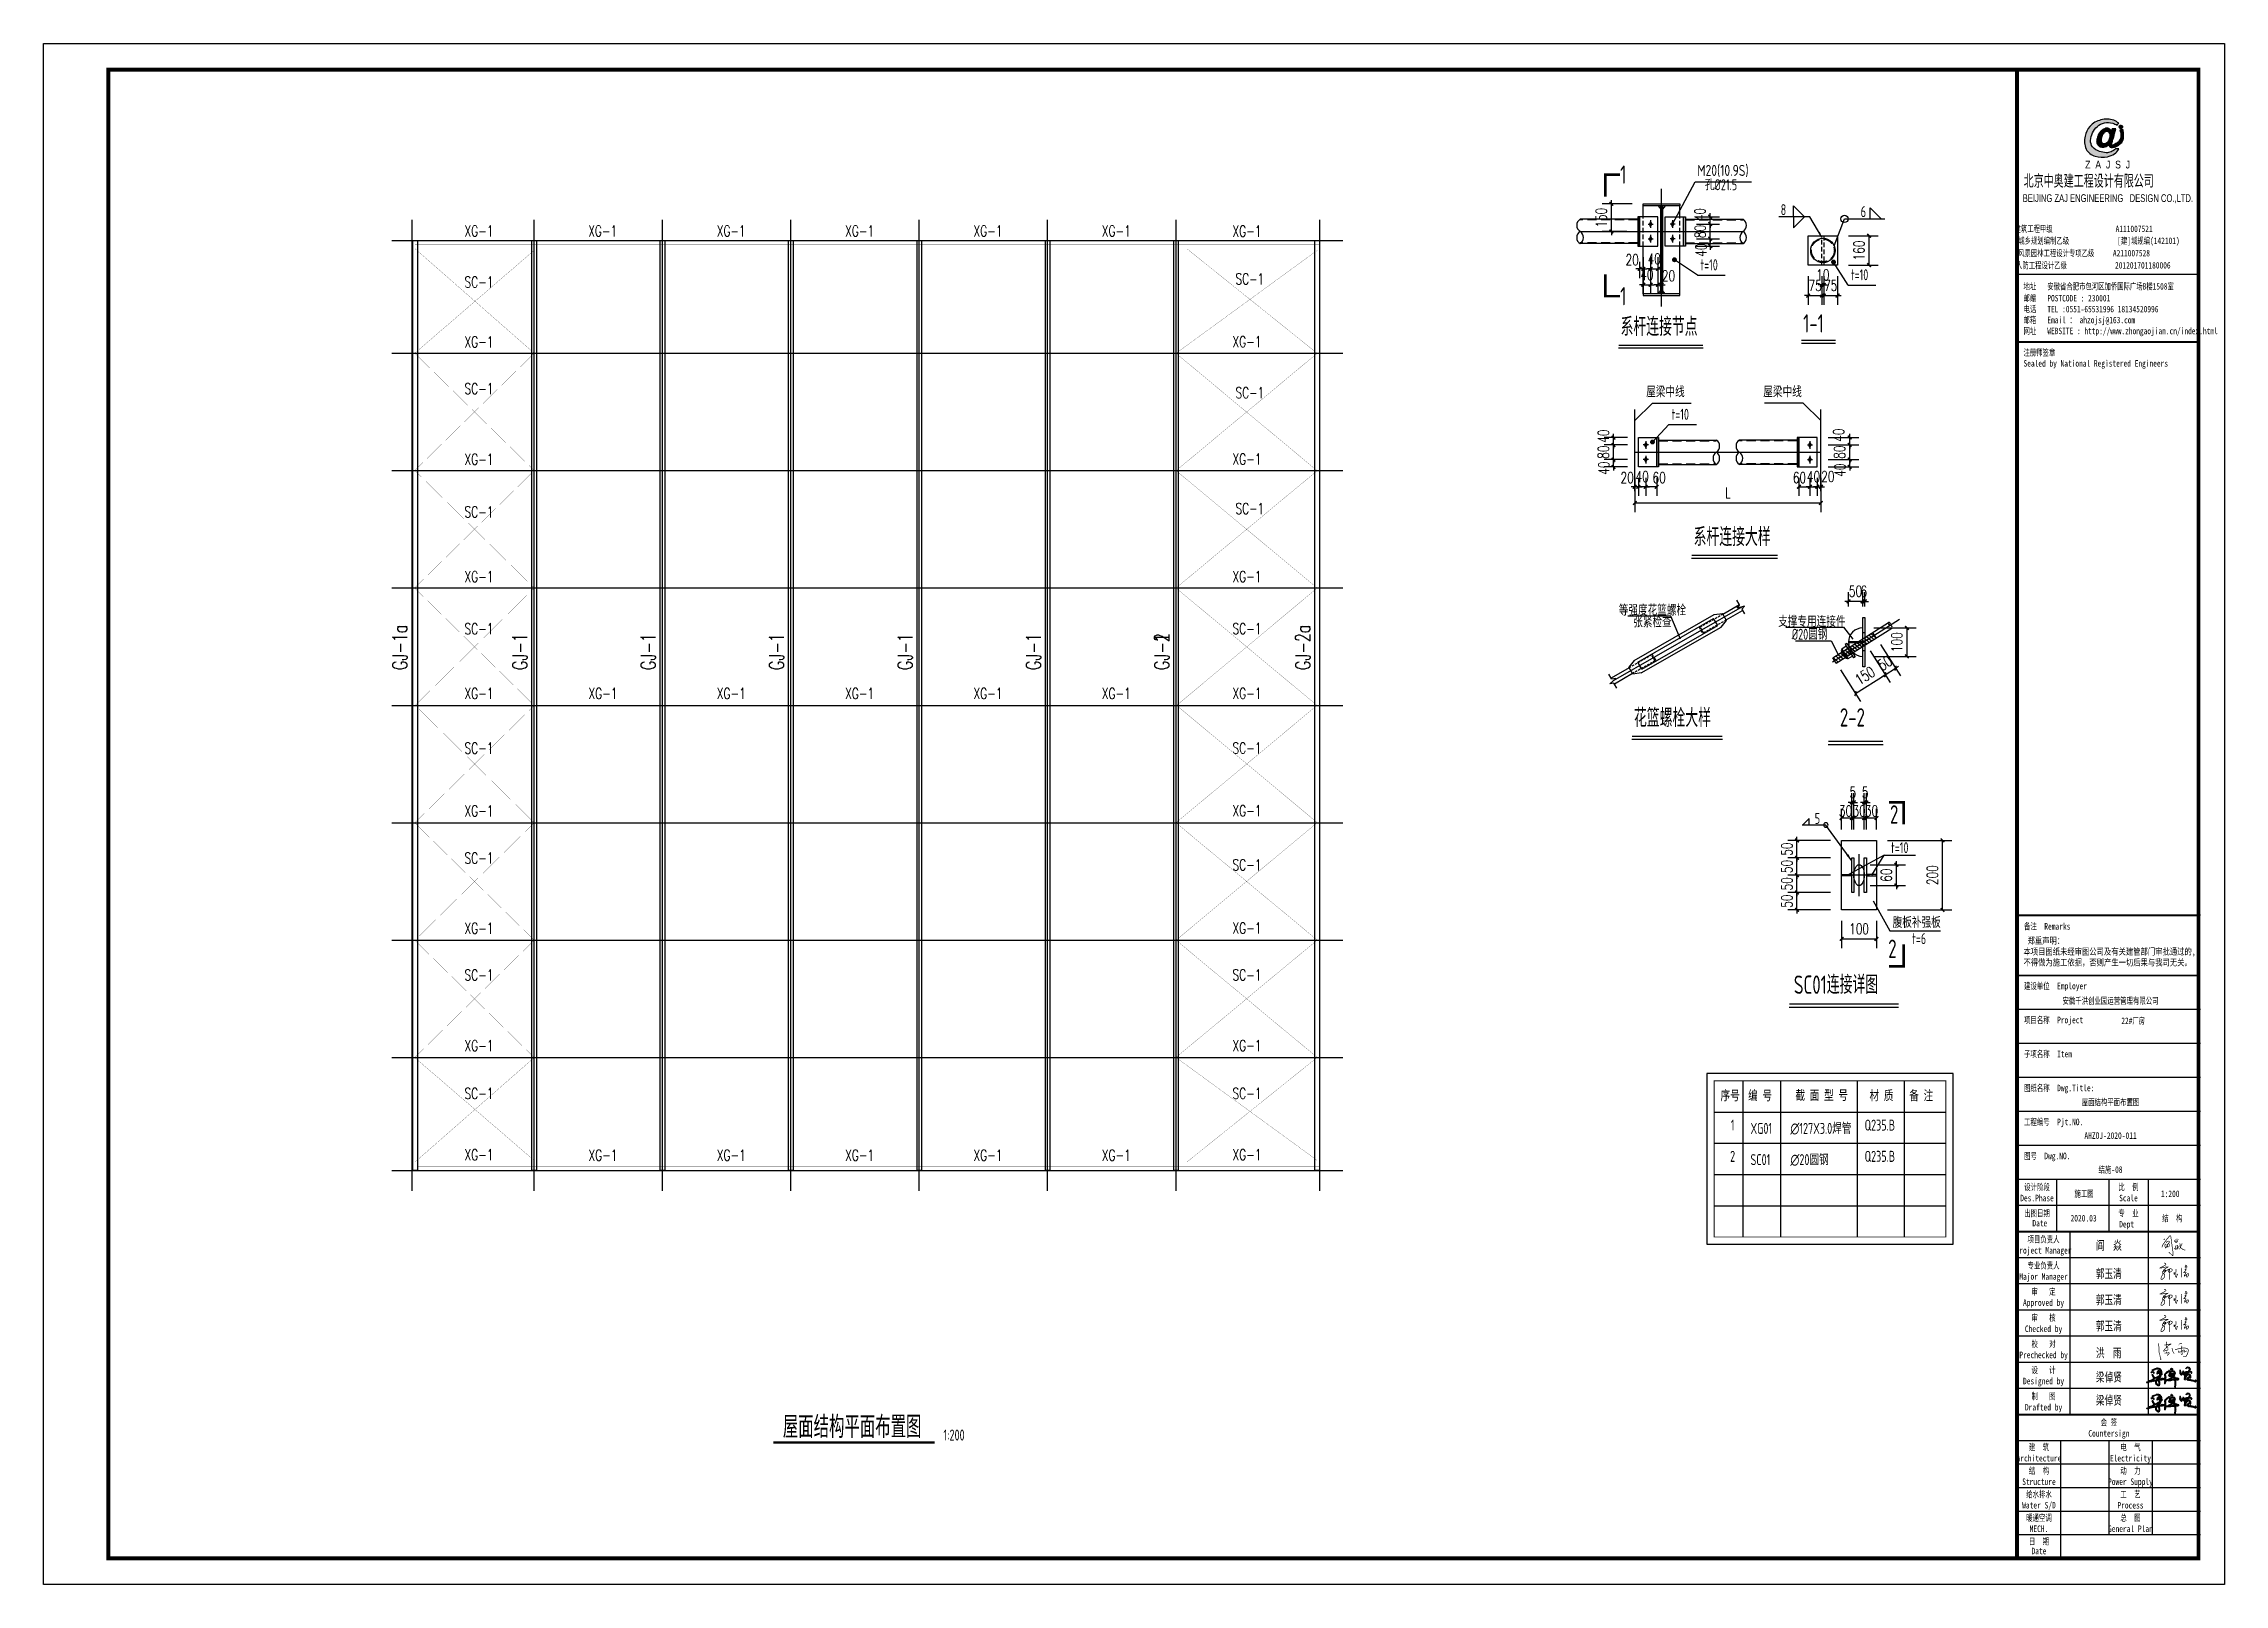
# Model space of a CAD drawing. Extents: x 180850 to 1399066, y 48356 to 327880.
# Drawn here: x 674842 to 793771, y 136382 to 220382 of the extents above; entities that cross this region are included whole.
import ezdxf
from ezdxf.enums import TextEntityAlignment as Align

# ---------------------------------------------------------------- set-up
doc = ezdxf.new("R2010")
doc.units = 0
doc.header["$LTSCALE"] = 1000
for name, pattern in [('DASH', [0.35, 0.25, -0.1]), ('DASHED', [0.75, 0.5, -0.25]), ('HIDDEN2', [0.1875, 0.125, -0.0625])]:
    doc.linetypes.add(name, pattern=pattern)
for name, color, linetype in [('AXIS', 3, 'Continuous'), ('BOLT', 251, 'Continuous'), ('Boltx', 252, 'DASHED'), ('DOTE', 1, 'Continuous'), ('GL', 150, 'Continuous'), ('NUM', 7, 'Continuous'), ('PUB_DIM', 3, 'Continuous'), ('PUB_TEXT', 7, 'Continuous'), ('PUB_TITLE', 4, 'Continuous'), ('PZ', 202, 'Continuous'), ('SC', 3, 'Continuous'), ('TEXT', 7, 'Continuous'), ('THIN', 7, 'Continuous'), ('WELD', 7, 'Continuous'), ('XG', 6, 'Continuous'), ('图签', 3, 'Continuous'), ('填充', 251, 'Continuous'), ('引出线', 3, 'Continuous')]:
    doc.layers.add(name, color=color, linetype=linetype)
doc.styles.add('_gyy_title_Arial', font='arial.ttf', dxfattribs={"width": 0.7})
doc.styles.add('_gyy_title_ST', font='', dxfattribs={"width": 0.8})
doc.styles.add('_TCH_DIM', font='SIMPLEX', dxfattribs={"bigfont": 'GBCBIG'})
doc.styles.add('_TCH_DIM_T3', font='SIMPLEX', dxfattribs={"width": 0.705882, "bigfont": 'GBCBIG'})
doc.styles.add('HZ', font='txt.shx', dxfattribs={"width": 0.8, "bigfont": '000hztxt.shx'})
doc.styles.get("Standard").update_dxf_attribs({"font": 'gbenor.shx', "bigfont": 'gbcbig.shx'})
doc.styles.add('TSSD_Label', font='tssdeng.shx', dxfattribs={"width": 0.7, "bigfont": 'hztxt.shx'})
doc.styles.add('TSSD_Norm', font='tssdeng.shx', dxfattribs={"bigfont": 'hztxt.shx'})
doc.styles.get('_gyy_title_ST').set_extended_font_data('SimSun')
doc.dimstyles.new('TCH-200-1', dxfattribs={"dimtxt": 595, "dimasz": 200, "dimexe": 500, "dimexo": 600, "dimgap": 252.5, "dimtad": 1, "dimdec": 0, "dimzin": 0, "dimdsep": 46, "dimtxsty": '_TCH_DIM_T3', "dimblk": 'ARCHTICK', "dimcen": 0.09, "dimclrd": 3, "dimclre": 3, "dimclrt": 7, "dimazin": 2, "dimtfac": 1, "dimtdec": 0, "dimtix": 1, "dimtmove": 2, "dimatfit": 3, "dimfxl": 1, "dimtolj": 1, "dimtzin": 0, "dimarcsym": 0})
doc.dimstyles.new('TSSD_LEADER_STYLE_300.0', dxfattribs={"dimtxt": 0.18, "dimasz": 300, "dimexe": 0.18, "dimexo": 0.0625, "dimgap": 0.09, "dimtad": 0, "dimtih": 1, "dimtoh": 1, "dimdec": 4, "dimzin": 0, "dimdsep": 46, "dimtxsty": 'Standard', "dimcen": 0.09, "dimadec": 0, "dimazin": 0, "dimtfac": 1, "dimtdec": 4, "dimtofl": 0, "dimtmove": 0, "dimatfit": 3, "dimfxl": 1, "dimtolj": 1, "dimtzin": 0, "dimarcsym": 0})
doc.dimstyles.new('TSSD_LEADER_STYLE_400.0', dxfattribs={"dimtxt": 1200, "dimasz": 400, "dimexe": 400, "dimexo": 1000, "dimgap": 0.09, "dimtad": 0, "dimtih": 1, "dimtoh": 1, "dimdec": 4, "dimzin": 0, "dimdsep": 46, "dimtxsty": 'Standard', "dimcen": 0.09, "dimdle": 400, "dimclrt": 7, "dimadec": 0, "dimazin": 0, "dimtfac": 1, "dimtdec": 4, "dimtofl": 0, "dimtmove": 0, "dimatfit": 3, "dimfxl": 1, "dimtolj": 1, "dimtzin": 0, "dimarcsym": 0})

msp = doc.modelspace()

# ---------------------------------------------------------------- texts
at = {"color": 1, "insert": (782825.86, 213244.05), "char_height": 718.1993, "width": 9393.6358, "attachment_point": 1, "style": 'HZ'}
msp.add_mtext('北京中奥建工程设计有限公司', dxfattribs=at)
at = {"layer": 'PUB_TEXT', "style": '_TCH_DIM', "width": 0.705882}
for s, p in [('XG-1', (697794.23, 209869.27)), ('XG-1', (704548.26, 209869.27)), ('XG-1', (711548.26, 209869.27)), ('XG-1', (718548.26, 209869.27)), ('XG-1', (725548.26, 209869.27)), ('XG-1', (732548.26, 209869.27)), ('XG-1', (739684.14, 209857.49)), ('SC-1', (697797.23, 207083.39)), ('SC-1', (739833.97, 207255.5)), ('XG-1', (697797.23, 203823.87)), ('XG-1', (739684.14, 203829.98)), ('SC-1', (697797.23, 201269.89)), ('SC-1', (739833.97, 201049.5)), ('XG-1', (697797.23, 197423.87)), ('XG-1', (739684.14, 197429.98)), ('SC-1', (697797.23, 194551.39)), ('SC-1', (739833.97, 194737)), ('XG-1', (697797.23, 191023.87)), ('XG-1', (739684.14, 191029.98)), ('SC-1', (697797.23, 188179.82)), ('SC-1', (739684.14, 188185.93)), ('XG-1', (697797.23, 184652.98)), ('XG-1', (704551.26, 184652.99)), ('XG-1', (711551.26, 184652.99)), ('XG-1', (718551.26, 184652.99)), ('XG-1', (725551.26, 184652.99)), ('XG-1', (732551.26, 184652.99)), ('XG-1', (739684.14, 184659.09)), ('SC-1', (697793.73, 181671.08)), ('SC-1', (739680.64, 181677.19)), ('XG-1', (697797.22, 178252.99)), ('XG-1', (739684.14, 178259.1)), ('SC-1', (697793.73, 175679.17)), ('SC-1', (739678.15, 175310.23)), ('XG-1', (697797.22, 171852.99)), ('XG-1', (739684.14, 171859.1)), ('SC-1', (697793.73, 169303.67)), ('SC-1', (739680.64, 169309.78)), ('XG-1', (697797.22, 165452.99)), ('XG-1', (739684.14, 165459.1)), ('SC-1', (697793.73, 162845.17)), ('SC-1', (739680.64, 162851.28)), ('XG-1', (697791.22, 159503.98)), ('XG-1', (704551.26, 159480.57)), ('XG-1', (711551.26, 159480.57)), ('XG-1', (718551.26, 159480.57)), ('XG-1', (725551.26, 159480.57)), ('XG-1', (732551.26, 159480.57)), ('XG-1', (739678.14, 159510.09))]:
    msp.add_text(s, height=600, dxfattribs=at).set_placement(p)
at = {"layer": 'PUB_TEXT', "color": 3, "style": '_gyy_title_ST', "width": 0.7}
for s, p in [('阎  焱', (786773.41, 154620.05)), ('郭玉清', (786760.52, 153080.43)), ('郭玉清', (786760.52, 151655.07)), ('郭玉清', (786760.52, 150229.72)), ('洪  雨', (786763.72, 148757.56)), ('梁倬贤', (786763.72, 147435.86)), ('梁倬贤', (786763.72, 146174.46))]:
    msp.add_text(s, height=481.259, dxfattribs=at).set_placement(p)
at = {"layer": 'PUB_TITLE', "width": 0.7}
for s, height, style, p in [('BEIJING ZAJ ENGINEERING   DESIGN CO.,LTD.', 424.2416, '_gyy_title_Arial', (787418.74, 211746.83)), ('建筑工程甲级                 A111007521             ', 353.5346, '_gyy_title_ST', (787404.53, 210108.51)), ('城乡规划编制乙级             [建]城规编(142101)', 353.5346, '_gyy_title_ST', (786932.44, 209459.89)), ('人防工程设计乙级             201201701180006', 353.5346, '_gyy_title_ST', (786625.66, 208120.07)), ('风景园林工程设计专项乙级     A211007528           ', 353.5346, '_gyy_title_ST', (787228.54, 208781.7)), ('设计阶段', 356.338, '_gyy_title_ST', (783552.79, 157865.1)), ('比  例', 356.338, '_gyy_title_ST', (788541.53, 157865.1)), ('Des.Phase', 356.338, '_gyy_title_ST', (783552.79, 157266.47)), ('Scale', 356.338, '_gyy_title_ST', (788541.53, 157266.47)), ('出图日期', 356.338, '_gyy_title_ST', (783552.79, 156439.75)), ('Date', 356.338, '_gyy_title_ST', (783706.1, 155899.51)), ('专  业', 356.338, '_gyy_title_ST', (788541.53, 156439.75)), ('Dept ', 356.338, '_gyy_title_ST', (788541.53, 155841.1)), ('Project Manager', 356.3382, '_gyy_title_ST', (783909.13, 154415.75)), ('项目负责人', 356.338, '_gyy_title_ST', (783909.13, 155014.39)), ('专业负责人', 356.338, '_gyy_title_ST', (783909.13, 153589.04)), ('Major Manager', 356.3382, '_gyy_title_ST', (783909.13, 152990.39)), ('审   定', 356.338, '_gyy_title_ST', (783909.15, 152163.68)), ('Approved by', 356.3382, '_gyy_title_ST', (783909.13, 151565.04)), ('审   核', 356.338, '_gyy_title_ST', (783909.15, 150738.33)), ('Checked by', 356.338, '_gyy_title_ST', (783909.13, 150139.68)), ('Prechecked by', 356.3382, '_gyy_title_ST', (783909.13, 148714.33)), ('校   对', 356.338, '_gyy_title_ST', (783909.15, 149312.98)), ('Designed by', 356.3382, '_gyy_title_ST', (783909.13, 147288.97)), ('设   计', 356.338, '_gyy_title_ST', (783909.15, 147887.62)), ('制   图', 356.338, '_gyy_title_ST', (783909.15, 146462.27)), ('Drafted by', 356.338, '_gyy_title_ST', (783909.13, 145863.62)), ('会 签', 356.338, '_gyy_title_ST', (787472.51, 145036.91)), ('建  筑', 356.338, '_gyy_title_ST', (783659.69, 143682.83)), ('Countersign', 356.3382, '_gyy_title_ST', (787472.51, 144438.27)), ('电  气', 356.338, '_gyy_title_ST', (788648.43, 143682.83)), ('Architecture', 356.3382, '_gyy_title_ST', (783659.69, 143084.18)), ('结  构', 356.338, '_gyy_title_ST', (783659.69, 142400.01)), ('Electricity', 356.3382, '_gyy_title_ST', (788648.43, 143084.18)), ('动  力', 356.338, '_gyy_title_ST', (788648.43, 142400.01)), ('Structure', 356.338, '_gyy_title_ST', (783659.69, 141801.37)), ('Power Supply', 356.3382, '_gyy_title_ST', (788648.43, 141801.37)), ('Water S/D', 356.338, '_gyy_title_ST', (783659.69, 140518.54)), ('给水排水', 356.338, '_gyy_title_ST', (783659.69, 141117.19)), ('Process', 356.338, '_gyy_title_ST', (788648.43, 140518.54)), ('工  艺', 356.338, '_gyy_title_ST', (788648.43, 141117.19)), ('暖通空调', 356.338, '_gyy_title_ST', (783659.69, 139834.37)), ('MECH.', 356.338, '_gyy_title_ST', (783659.69, 139235.73)), ('General Plan', 356.3382, '_gyy_title_ST', (788648.43, 139235.73)), ('总  图', 356.338, '_gyy_title_ST', (788648.43, 139834.37)), ('日  期', 356.338, '_gyy_title_ST', (783659.69, 138551.55)), ('Date', 356.338, '_gyy_title_ST', (783659.69, 138024.17))]:
    msp.add_text(s, height=height, dxfattribs=dict(at, style=style)).set_placement(p, align=Align.CENTER)
at = {"layer": 'PUB_TITLE', "style": '_gyy_title_ST', "width": 0.7}
for s, height, p in [('地址   安徽省合肥市包河区加侨国际广场B楼1508室', 353.5346, (782815.49, 206971.5)), ('邮编   POSTCODE : 230001', 353.5346, (782815.49, 206325.74)), ('电话   TEL :0551-65531996 18134520996', 353.5346, (782815.49, 205731.8)), ('邮箱   Email ： ahzojsj@163.com', 353.5346, (782815.49, 205137.86)), ('网址   WEBSITE : http://www.zhongaojian.cn/index.html', 353.5346, (782815.49, 204540.43)), ('注册师签章', 353.535, (782815.49, 203366.69)), ('Sealed by National Registered Engineers', 353.5346, (782817.41, 202772.76)), ('备注  Remarks', 356.3382, (782844.45, 172078.36)), ('建设单位  Employer', 356.3382, (782844.45, 168826.07)), ('项目名称  Project', 356.3382, (782844.45, 166973.11)), ('子项名称  Item', 356.338, (782844.45, 165120.15)), ('图纸名称  Dwg.Title:', 356.3382, (782844.45, 163267.19)), ('工程编号  Pjt.NO.', 356.3382, (782844.45, 161414.23)), ('图号  Dwg.NO.', 356.3382, (782844.45, 159561.27))]:
    msp.add_text(s, height=height, dxfattribs=at).set_placement(p)
at = {"layer": 'PUB_TITLE', "color": 2, "style": '_gyy_title_ST', "width": 0.7}
msp.add_text('安徽千洪创业园运营管理有限公司', height=356.3382, dxfattribs=at).set_placement((787562.25, 168021.53), align=Align.CENTER)
msp.add_text('22#厂房', height=349.176, dxfattribs=at).set_placement((788797.2, 167121.81), align=Align.MIDDLE)
at = {"layer": 'PUB_TITLE', "color": 6, "style": '_gyy_title_ST', "width": 0.7}
for s, height, p in [('屋面结构平面布置图', 356.338, (787562.25, 162495.55)), ('AHZOJ-2020-011', 356.3382, (787562.25, 160671.89))]:
    msp.add_text(s, height=height, dxfattribs=at).set_placement(p, align=Align.CENTER)
at = {"layer": 'PUB_TITLE', "color": 7, "style": '_gyy_title_ST', "width": 0.7}
for s, height, p in [('结施-08', 356.339, (787562.25, 158818.93)), ('施工图', 356.338, (786118.91, 157508.11)), ('1:200', 356.338, (790815.52, 157496.83)), ('2020.03', 356.338, (786092.55, 156166.59)), ('结  构', 356.338, (790932.07, 156166.59))]:
    msp.add_text(s, height=height, dxfattribs=at).set_placement(p, align=Align.CENTER)
at = {"layer": 'PUB_TITLE', "insert": (782814.66, 171654.81), "char_height": 356.3382, "width": 11402.833, "attachment_point": 1, "style": '_gyy_title_ST'}
msp.add_mtext(' 郑重声明：\\P本项目图纸未经审图公司及有关建管部门审批通过的,\\P不得做为施工依据，否则产生一切后果与我司无关。', dxfattribs=at)
at = {"layer": 'TEXT', "style": 'TSSD_Label', "width": 0.7}
for s, height, p in [('1', 1000, (760987.2, 213242.91)), ('1', 1000, (760987.2, 206613.06)), ('等强度花篮螺栓', 600, (762580.25, 189497.47, 60.64)), ('张紧检查', 600, (762580.25, 188849.99, 60.64)), ('2', 1000, (775762.12, 178358.73, 80.86)), ('2', 1000, (775664.49, 171034.99, 80.86))]:
    msp.add_text(s, height=height, dxfattribs=at).set_placement(p, align=Align.MIDDLE_CENTER)
for s, p in [('孔%%c21.5', (767197.78, 212209.41)), ('屋梁中线', (764337.88, 200923.13)), ('屋梁中线', (770725.67, 200923.13))]:
    msp.add_text(s, height=600, dxfattribs=at).set_placement(p, align=Align.BOTTOM_RIGHT)
at = {"layer": 'TEXT', "width": 0.7}
for s, height, style, p in [('8', 600, 'TSSD_Label', (769572.5, 211030.68)), ('6', 600, 'TSSD_Label', (773938.1, 210923.41)), ('5', 600, 'TSSD_Label', (771430.6, 177841.33, 354.95)), ('XG01', 600, 'TSSD_Label', (767928.46, 160941.03)), ('∅127X3.0焊管', 600, 'TSSD_Label', (770105.15, 160941.03)), ('SC01', 600, 'TSSD_Label', (767928.46, 159238.2)), ('∅20圆钢', 600, 'TSSD_Label', (770105.15, 159238.2)), ('屋面结构平面布置图', 1200, 'TSSD_Norm', (715154.16, 144365.59)), ('1:200', 600, 'TSSD_Norm', (723915.13, 144223.86))]:
    msp.add_text(s, height=height, dxfattribs=dict(at, style=style)).set_placement(p)
at = {"layer": 'TEXT', "style": 'TSSD_Label', "width": 0.7}
for s, height, p in [('t=10', 600, (765195.36, 207841.72)), ('t=10', 600, (773400.95, 207301.44)), ('系杆连接节点', 1000, (760841.55, 204149.27)), ('1-1', 1000, (770798.02, 204329.48)), ('t=10', 600, (763621.1, 199691.97)), ('系杆连接大样', 1000, (764826.04, 192687.69)), ('花篮螺栓大样', 1000, (761572.61, 182820.79, 60.64)), ('2-2', 1000, (772799.98, 182851.42, 121.29)), ('SC01连接详图', 1000, (770290.35, 168277.44, 80.86))]:
    msp.add_text(s, height=height, dxfattribs=at).set_placement(p, align=Align.BOTTOM_LEFT)
for s, p in [('支撑专用连接件', (771272.18, 188908.65)), ('t=10', (776067.85, 176548.95, 80.86)), ('腹板补强板', (776991.27, 172503.49, 80.86)), ('t=6', (777123.76, 171590.54, 80.86))]:
    msp.add_text(s, height=600, dxfattribs=at).set_placement(p, align=Align.MIDDLE)
msp.add_text('%%C20圆钢', height=600, dxfattribs=at).set_placement((772123.76, 187882.31), align=Align.RIGHT)
for s, p in [('序号', (766820.45, 162541.36)), ('编 号', (768452.76, 162541.36)), ('截 面 型 号', (771809.82, 162553.87)), ('材 质', (775070.68, 162541.36)), ('备 注', (777237.49, 162541.36)), ('1', (766952.76, 160941.03)), ('Q235.B', (774981.44, 160941.03)), ('2', (766952.76, 159238.2)), ('Q235.B', (774981.44, 159238.2))]:
    msp.add_text(s, height=600, dxfattribs=at).set_placement(p, align=Align.BOTTOM_CENTER)
at = {"layer": 'THIN', "style": 'TSSD_Norm', "width": 0.8}
msp.add_text('M20(10.9S)', height=600, dxfattribs=at).set_placement((767821.39, 212988.11), align=Align.BOTTOM_RIGHT)
at = {"layer": 'XG', "linetype": 'DASH', "style": '_TCH_DIM', "width": 0.705882}
for s, p in [('GJ-1a', (694668.63, 186230)), ('GJ-1', (701218.36, 186230)), ('GJ-1', (708218.36, 186230)), ('GJ-1', (715218.36, 186230)), ('GJ-1', (722218.36, 186230)), ('GJ-1', (729218.36, 186230)), ('GJ-2', (736218.36, 186230)), ('GJ-1', (736218.36, 186230)), ('GJ-2a', (743918.36, 186230))]:
    msp.add_text(s, height=800, rotation=90, dxfattribs=at).set_placement(p)

# ---------------------------------------------------------------- blocks, each defined once
blk = doc.blocks.new('_ArchTick')
at = {"color": 0, "linetype": 'ByBlock', "const_width": 0.4}
blk.add_lwpolyline([(-0.5, -0.5), (0.5, 0.5)], dxfattribs=at)
blk = doc.blocks.new('*D55')
at = {"layer": 'AXIS', "color": 3, "lineweight": -2, "transparency": 16777216}
for p, q in [((774453, 187269), (775543, 185552)), ((772831, 186240), (773921, 184523)), ((773653, 184945), (775275, 185974))]:
    blk.add_line(p, q, dxfattribs=at)
at = {"layer": 'Defpoints', "color": 0, "transparency": 16777216}
for p in [(772509, 186747), (774132, 187776), (775275, 185974)]:
    blk.add_point(p, dxfattribs=at)
at = {"layer": 'AXIS', "color": 3, "lineweight": -2, "transparency": 16777216, "xscale": 200, "yscale": 200, "zscale": 200}
for p, rotation in [((775275, 185974), 32.39712451300666), ((773653, 184945), 212.3971245130067)]:
    blk.add_blockref('_ArchTick', p, dxfattribs=dict(at, rotation=rotation))
at = {"layer": 'AXIS', "color": 7, "transparency": 16777216, "insert": (774169, 185924), "char_height": 595, "attachment_point": 5, "rotation": 32.39712, "style": '_TCH_DIM_T3'}
blk.add_mtext('\\A1;150', dxfattribs=at)
blk = doc.blocks.new('*D56')
at = {"layer": 'AXIS', "color": 3, "lineweight": -2, "transparency": 16777216}
for p, q in [((773267, 189697), (773267, 190475)), ((774045, 189697), (774045, 190475)), ((773267, 189975), (773067, 189975)), ((774045, 189975), (773267, 189975)), ((774045, 189975), (774245, 189975))]:
    blk.add_line(p, q, dxfattribs=at)
at = {"layer": 'Defpoints', "color": 0, "transparency": 16777216}
for p in [(773267, 189975), (773267, 189097), (774045, 189097)]:
    blk.add_point(p, dxfattribs=at)
at = {"layer": 'AXIS', "color": 3, "lineweight": -2, "transparency": 16777216, "xscale": 200, "yscale": 200, "zscale": 200}
blk.add_blockref('_ArchTick', (773267, 189975), dxfattribs=at)
at = {"layer": 'AXIS', "color": 3, "lineweight": -2, "transparency": 16777216, "xscale": 200, "yscale": 200, "zscale": 200, "rotation": 180}
blk.add_blockref('_ArchTick', (774045, 189975), dxfattribs=at)
at = {"layer": 'AXIS', "color": 7, "transparency": 16777216, "insert": (773656, 190525), "char_height": 595, "attachment_point": 5, "style": '_TCH_DIM_T3'}
blk.add_mtext('\\A1;50', dxfattribs=at)
blk = doc.blocks.new('*D57')
at = {"layer": 'AXIS', "color": 3, "lineweight": -2, "transparency": 16777216}
for p, q in [((774645, 188529), (776957, 188529)), ((776457, 188529), (776457, 186973)), ((774645, 186973), (776957, 186973))]:
    blk.add_line(p, q, dxfattribs=at)
at = {"layer": 'Defpoints', "color": 0, "transparency": 16777216}
for p in [(774045, 188529), (774045, 186973), (776457, 186973)]:
    blk.add_point(p, dxfattribs=at)
at = {"layer": 'AXIS', "color": 3, "lineweight": -2, "transparency": 16777216, "xscale": 200, "yscale": 200, "zscale": 200}
for p, rotation in [((776457, 188529), 90), ((776457, 186973), 270)]:
    blk.add_blockref('_ArchTick', p, dxfattribs=dict(at, rotation=rotation))
at = {"layer": 'AXIS', "color": 7, "transparency": 16777216, "insert": (775907, 187751), "char_height": 595, "attachment_point": 5, "rotation": 90, "style": '_TCH_DIM_T3'}
blk.add_mtext('\\A1;100', dxfattribs=at)
blk = doc.blocks.new('*D58')
at = {"layer": 'AXIS', "color": 3, "lineweight": -2, "transparency": 16777216}
for p, q in [((774045, 189697), (774045, 190475)), ((774168, 189697), (774168, 190475)), ((774045, 189975), (773845, 189975)), ((774168, 189975), (774045, 189975)), ((774168, 189975), (774368, 189975))]:
    blk.add_line(p, q, dxfattribs=at)
at = {"layer": 'Defpoints', "color": 0, "transparency": 16777216}
for p in [(774045, 189975), (774045, 189097), (774168, 189097)]:
    blk.add_point(p, dxfattribs=at)
at = {"layer": 'AXIS', "color": 3, "lineweight": -2, "transparency": 16777216, "xscale": 200, "yscale": 200, "zscale": 200}
blk.add_blockref('_ArchTick', (774045, 189975), dxfattribs=at)
at = {"layer": 'AXIS', "color": 3, "lineweight": -2, "transparency": 16777216, "xscale": 200, "yscale": 200, "zscale": 200, "rotation": 180}
blk.add_blockref('_ArchTick', (774168, 189975), dxfattribs=at)
at = {"layer": 'AXIS', "color": 7, "transparency": 16777216, "insert": (774106, 190525), "char_height": 595, "attachment_point": 5, "style": '_TCH_DIM_T3'}
blk.add_mtext('\\A1;6', dxfattribs=at)
blk = doc.blocks.new('*D59')
at = {"layer": 'AXIS', "color": 3, "lineweight": -2, "transparency": 16777216}
for p, q in [((774453, 187269), (775543, 185552)), ((775013, 187625), (776103, 185907)), ((775275, 185974), (775106, 185867)), ((775275, 185974), (775835, 186329)), ((775835, 186329), (776004, 186436))]:
    blk.add_line(p, q, dxfattribs=at)
at = {"layer": 'Defpoints', "color": 0, "transparency": 16777216}
for p in [(774691, 188131), (774132, 187776), (775835, 186329)]:
    blk.add_point(p, dxfattribs=at)
at = {"layer": 'AXIS', "color": 3, "lineweight": -2, "transparency": 16777216, "xscale": 200, "yscale": 200, "zscale": 200}
for p, rotation in [((775275, 185974), 32.39712451296427), ((775835, 186329), 212.3971245129642)]:
    blk.add_blockref('_ArchTick', p, dxfattribs=dict(at, rotation=rotation))
at = {"layer": 'AXIS', "color": 7, "transparency": 16777216, "insert": (775260, 186616), "char_height": 595, "attachment_point": 5, "rotation": 32.39712, "style": '_TCH_DIM_T3'}
blk.add_mtext('\\A1;50', dxfattribs=at)
blk = doc.blocks.new('*D60')
at = {"layer": 'AXIS', "color": 3, "lineweight": -2, "transparency": 16777216}
for p, q in [((772299, 175048), (769963, 175048)), ((770463, 175048), (770463, 175248)), ((770463, 174100), (770463, 175048)), ((772299, 174100), (769963, 174100)), ((770463, 174100), (770463, 173900))]:
    blk.add_line(p, q, dxfattribs=at)
at = {"layer": 'Defpoints', "color": 0, "transparency": 16777216}
for p in [(770463, 175048), (772899, 175048), (772899, 174100)]:
    blk.add_point(p, dxfattribs=at)
at = {"layer": 'AXIS', "color": 3, "lineweight": -2, "transparency": 16777216, "xscale": 200, "yscale": 200, "zscale": 200}
for p, rotation in [((770463, 175048), 270), ((770463, 174100), 90)]:
    blk.add_blockref('_ArchTick', p, dxfattribs=dict(at, rotation=rotation))
at = {"layer": 'AXIS', "color": 7, "transparency": 16777216, "insert": (769913, 174574), "char_height": 595, "attachment_point": 5, "rotation": 90, "style": '_TCH_DIM_T3'}
blk.add_mtext('\\A1;50', dxfattribs=at)
blk = doc.blocks.new('*D61')
at = {"layer": 'AXIS', "color": 3, "lineweight": -2, "transparency": 16777216}
for p, q in [((770463, 175997), (770463, 176197)), ((772299, 175997), (769963, 175997)), ((772299, 175048), (769963, 175048)), ((770463, 175048), (770463, 175997)), ((770463, 175048), (770463, 174848))]:
    blk.add_line(p, q, dxfattribs=at)
at = {"layer": 'Defpoints', "color": 0, "transparency": 16777216}
for p in [(770463, 175997), (772899, 175997), (772899, 175048)]:
    blk.add_point(p, dxfattribs=at)
at = {"layer": 'AXIS', "color": 3, "lineweight": -2, "transparency": 16777216, "xscale": 200, "yscale": 200, "zscale": 200}
for p, rotation in [((770463, 175997), 270), ((770463, 175048), 90)]:
    blk.add_blockref('_ArchTick', p, dxfattribs=dict(at, rotation=rotation))
at = {"layer": 'AXIS', "color": 7, "transparency": 16777216, "insert": (769913, 175522), "char_height": 595, "attachment_point": 5, "rotation": 90, "style": '_TCH_DIM_T3'}
blk.add_mtext('\\A1;50', dxfattribs=at)
blk = doc.blocks.new('*D62')
at = {"layer": 'AXIS', "color": 3, "lineweight": -2, "transparency": 16777216}
for p, q in [((772299, 176945), (769963, 176945)), ((770463, 176945), (770463, 177145)), ((770463, 175997), (770463, 176945)), ((772299, 175997), (769963, 175997)), ((770463, 175997), (770463, 175797))]:
    blk.add_line(p, q, dxfattribs=at)
at = {"layer": 'Defpoints', "color": 0, "transparency": 16777216}
for p in [(770463, 176945), (772899, 176945), (772899, 175997)]:
    blk.add_point(p, dxfattribs=at)
at = {"layer": 'AXIS', "color": 3, "lineweight": -2, "transparency": 16777216, "xscale": 200, "yscale": 200, "zscale": 200}
for p, rotation in [((770463, 176945), 270), ((770463, 175997), 90)]:
    blk.add_blockref('_ArchTick', p, dxfattribs=dict(at, rotation=rotation))
at = {"layer": 'AXIS', "color": 7, "transparency": 16777216, "insert": (769913, 176471), "char_height": 595, "attachment_point": 5, "rotation": 90, "style": '_TCH_DIM_T3'}
blk.add_mtext('\\A1;50', dxfattribs=at)
blk = doc.blocks.new('*D63')
at = {"layer": 'AXIS', "color": 3, "lineweight": -2, "transparency": 16777216}
for p, q in [((774447, 175617), (776383, 175617)), ((775883, 175617), (775883, 175817)), ((775883, 174479), (775883, 175617)), ((774447, 174479), (776383, 174479)), ((775883, 174479), (775883, 174279))]:
    blk.add_line(p, q, dxfattribs=at)
at = {"layer": 'Defpoints', "color": 0, "transparency": 16777216}
for p in [(773847, 175617), (775883, 175617), (773847, 174479, 162)]:
    blk.add_point(p, dxfattribs=at)
at = {"layer": 'AXIS', "color": 3, "lineweight": -2, "transparency": 16777216, "xscale": 200, "yscale": 200, "zscale": 200}
for p, rotation in [((775883, 175617), 270), ((775883, 174479), 90)]:
    blk.add_blockref('_ArchTick', p, dxfattribs=dict(at, rotation=rotation))
at = {"layer": 'AXIS', "color": 7, "transparency": 16777216, "insert": (775333, 175048), "char_height": 595, "attachment_point": 5, "rotation": 90, "style": '_TCH_DIM_T3'}
blk.add_mtext('\\A1;60', dxfattribs=at)
blk = doc.blocks.new('*D64')
at = {"layer": 'AXIS', "color": 3, "lineweight": -2, "transparency": 16777216}
for p, q in [((772299, 174100), (769963, 174100)), ((770463, 174100), (770463, 174300)), ((770463, 173151), (770463, 174100)), ((772299, 173151), (769963, 173151)), ((770463, 173151), (770463, 172951))]:
    blk.add_line(p, q, dxfattribs=at)
at = {"layer": 'Defpoints', "color": 0, "transparency": 16777216}
for p in [(770463, 174100), (772899, 174100), (772899, 173151)]:
    blk.add_point(p, dxfattribs=at)
at = {"layer": 'AXIS', "color": 3, "lineweight": -2, "transparency": 16777216, "xscale": 200, "yscale": 200, "zscale": 200}
for p, rotation in [((770463, 174100), 270), ((770463, 173151), 90)]:
    blk.add_blockref('_ArchTick', p, dxfattribs=dict(at, rotation=rotation))
at = {"layer": 'AXIS', "color": 7, "transparency": 16777216, "insert": (769913, 173625), "char_height": 595, "attachment_point": 5, "rotation": 90, "style": '_TCH_DIM_T3'}
blk.add_mtext('\\A1;50', dxfattribs=at)
blk = doc.blocks.new('*D65')
at = {"layer": 'AXIS', "color": 3, "lineweight": -2, "transparency": 16777216}
for p, q in [((775395, 176945), (778900, 176945)), ((778400, 173151), (778400, 176945)), ((775395, 173151), (778900, 173151))]:
    blk.add_line(p, q, dxfattribs=at)
at = {"layer": 'Defpoints', "color": 0, "transparency": 16777216}
for p in [(774795, 176945), (778400, 176945), (774795, 173151)]:
    blk.add_point(p, dxfattribs=at)
at = {"layer": 'AXIS', "color": 3, "lineweight": -2, "transparency": 16777216, "xscale": 200, "yscale": 200, "zscale": 200}
for p, rotation in [((778400, 176945), 90), ((778400, 173151), 270)]:
    blk.add_blockref('_ArchTick', p, dxfattribs=dict(at, rotation=rotation))
at = {"layer": 'AXIS', "color": 7, "transparency": 16777216, "insert": (777850, 175048), "char_height": 595, "attachment_point": 5, "rotation": 90, "style": '_TCH_DIM_T3'}
blk.add_mtext('\\A1;200', dxfattribs=at)
blk = doc.blocks.new('*D66')
at = {"layer": 'AXIS', "color": 3, "lineweight": -2, "transparency": 16777216}
for p, q in [((772899, 172551), (772899, 171072)), ((774795, 172551), (774795, 171072)), ((772899, 171572), (774795, 171572))]:
    blk.add_line(p, q, dxfattribs=at)
at = {"layer": 'Defpoints', "color": 0, "transparency": 16777216}
for p in [(772899, 173151), (774795, 173151), (774795, 171572)]:
    blk.add_point(p, dxfattribs=at)
at = {"layer": 'AXIS', "color": 3, "lineweight": -2, "transparency": 16777216, "xscale": 200, "yscale": 200, "zscale": 200, "rotation": 180}
blk.add_blockref('_ArchTick', (772899, 171572), dxfattribs=at)
at = {"layer": 'AXIS', "color": 3, "lineweight": -2, "transparency": 16777216, "xscale": 200, "yscale": 200, "zscale": 200}
blk.add_blockref('_ArchTick', (774795, 171572), dxfattribs=at)
at = {"layer": 'AXIS', "color": 7, "transparency": 16777216, "insert": (773847, 172122), "char_height": 595, "attachment_point": 5, "style": '_TCH_DIM_T3'}
blk.add_mtext('\\A1;100', dxfattribs=at)
blk = doc.blocks.new('*D67')
at = {"layer": 'AXIS', "color": 3, "lineweight": -2, "transparency": 16777216}
for p, q in [((772899, 177545), (772899, 178664)), ((773449, 177545), (773449, 178664)), ((772899, 178164), (773449, 178164))]:
    blk.add_line(p, q, dxfattribs=at)
at = {"layer": 'Defpoints', "color": 0, "transparency": 16777216}
for p in [(773449, 178164), (772899, 176945), (773449, 176945)]:
    blk.add_point(p, dxfattribs=at)
at = {"layer": 'AXIS', "color": 3, "lineweight": -2, "transparency": 16777216, "xscale": 200, "yscale": 200, "zscale": 200, "rotation": 180}
blk.add_blockref('_ArchTick', (772899, 178164), dxfattribs=at)
at = {"layer": 'AXIS', "color": 3, "lineweight": -2, "transparency": 16777216, "xscale": 200, "yscale": 200, "zscale": 200}
blk.add_blockref('_ArchTick', (773449, 178164), dxfattribs=at)
at = {"layer": 'AXIS', "color": 7, "transparency": 16777216, "insert": (773112, 178546), "char_height": 595, "attachment_point": 5, "style": '_TCH_DIM_T3'}
blk.add_mtext('\\A1;30', dxfattribs=at)
blk = doc.blocks.new('*D68')
at = {"layer": 'AXIS', "color": 3, "lineweight": -2, "transparency": 16777216}
for p, q in [((773449, 179014), (773249, 179014)), ((773449, 177545), (773449, 179514)), ((773449, 179014), (773562, 179014)), ((773562, 177545), (773562, 179514)), ((773562, 179014), (773762, 179014))]:
    blk.add_line(p, q, dxfattribs=at)
at = {"layer": 'Defpoints', "color": 0, "transparency": 16777216}
for p in [(773562, 179014), (773449, 176945), (773562, 176945)]:
    blk.add_point(p, dxfattribs=at)
at = {"layer": 'AXIS', "color": 3, "lineweight": -2, "transparency": 16777216, "xscale": 200, "yscale": 200, "zscale": 200}
blk.add_blockref('_ArchTick', (773449, 179014), dxfattribs=at)
at = {"layer": 'AXIS', "color": 3, "lineweight": -2, "transparency": 16777216, "xscale": 200, "yscale": 200, "zscale": 200, "rotation": 180}
blk.add_blockref('_ArchTick', (773562, 179014), dxfattribs=at)
at = {"layer": 'AXIS', "color": 7, "transparency": 16777216, "insert": (773506, 179564), "char_height": 595, "attachment_point": 5, "style": '_TCH_DIM_T3'}
blk.add_mtext('\\A1;5', dxfattribs=at)
blk = doc.blocks.new('*D69')
at = {"layer": 'AXIS', "color": 3, "lineweight": -2, "transparency": 16777216}
for p, q in [((773562, 177545), (773562, 178664)), ((774132, 177545), (774132, 178664)), ((773562, 178164), (774132, 178164))]:
    blk.add_line(p, q, dxfattribs=at)
at = {"layer": 'Defpoints', "color": 0, "transparency": 16777216}
for p in [(774132, 178164), (773562, 176945), (774132, 176945)]:
    blk.add_point(p, dxfattribs=at)
at = {"layer": 'AXIS', "color": 3, "lineweight": -2, "transparency": 16777216, "xscale": 200, "yscale": 200, "zscale": 200, "rotation": 180}
blk.add_blockref('_ArchTick', (773562, 178164), dxfattribs=at)
at = {"layer": 'AXIS', "color": 3, "lineweight": -2, "transparency": 16777216, "xscale": 200, "yscale": 200, "zscale": 200}
blk.add_blockref('_ArchTick', (774132, 178164), dxfattribs=at)
at = {"layer": 'AXIS', "color": 7, "transparency": 16777216, "insert": (773847, 178549), "char_height": 595, "attachment_point": 5, "style": '_TCH_DIM_T3'}
blk.add_mtext('\\A1;30', dxfattribs=at)
blk = doc.blocks.new('*D70')
at = {"layer": 'AXIS', "color": 3, "lineweight": -2, "transparency": 16777216}
for p, q in [((774132, 179013), (773932, 179013)), ((774132, 177545), (774132, 179513)), ((774132, 179013), (774245, 179013)), ((774245, 177545), (774245, 179513)), ((774245, 179013), (774445, 179013))]:
    blk.add_line(p, q, dxfattribs=at)
at = {"layer": 'Defpoints', "color": 0, "transparency": 16777216}
for p in [(774245, 179013), (774132, 176945), (774245, 176945)]:
    blk.add_point(p, dxfattribs=at)
at = {"layer": 'AXIS', "color": 3, "lineweight": -2, "transparency": 16777216, "xscale": 200, "yscale": 200, "zscale": 200}
blk.add_blockref('_ArchTick', (774132, 179013), dxfattribs=at)
at = {"layer": 'AXIS', "color": 3, "lineweight": -2, "transparency": 16777216, "xscale": 200, "yscale": 200, "zscale": 200, "rotation": 180}
blk.add_blockref('_ArchTick', (774245, 179013), dxfattribs=at)
at = {"layer": 'AXIS', "color": 7, "transparency": 16777216, "insert": (774188, 179563), "char_height": 595, "attachment_point": 5, "style": '_TCH_DIM_T3'}
blk.add_mtext('\\A1;5', dxfattribs=at)
blk = doc.blocks.new('*D71')
at = {"layer": 'AXIS', "color": 3, "lineweight": -2, "transparency": 16777216}
for p, q in [((774245, 177545), (774245, 178664)), ((774795, 177545), (774795, 178664)), ((774245, 178164), (774795, 178164))]:
    blk.add_line(p, q, dxfattribs=at)
at = {"layer": 'Defpoints', "color": 0, "transparency": 16777216}
for p in [(774795, 178164), (774245, 176945), (774795, 176945)]:
    blk.add_point(p, dxfattribs=at)
at = {"layer": 'AXIS', "color": 3, "lineweight": -2, "transparency": 16777216, "xscale": 200, "yscale": 200, "zscale": 200, "rotation": 180}
blk.add_blockref('_ArchTick', (774245, 178164), dxfattribs=at)
at = {"layer": 'AXIS', "color": 3, "lineweight": -2, "transparency": 16777216, "xscale": 200, "yscale": 200, "zscale": 200}
blk.add_blockref('_ArchTick', (774795, 178164), dxfattribs=at)
at = {"layer": 'AXIS', "color": 7, "transparency": 16777216, "insert": (774521, 178551), "char_height": 595, "attachment_point": 5, "style": '_TCH_DIM_T3'}
blk.add_mtext('\\A1;30', dxfattribs=at)
blk = doc.blocks.new('_WELD003')
at = {"color": 0, "linetype": 'ByBlock'}
blk.add_circle((0, 0), 0.5, dxfattribs=at)
blk = doc.blocks.new('_WELD004')
at = {"color": 0, "linetype": 'ByBlock'}
for p, q in [((0, 1), (1, 0)), ((0, 0), (0, 1))]:
    blk.add_line(p, q, dxfattribs=at)
blk = doc.blocks.new('*D72')
at = {"layer": 'AXIS', "color": 3, "lineweight": -2, "transparency": 16777216}
for p, q in [((771925, 207706), (771925, 206147)), ((772675, 207706), (772675, 206147)), ((771925, 206647), (771725, 206647)), ((771925, 206647), (772675, 206647)), ((772675, 206647), (772875, 206647))]:
    blk.add_line(p, q, dxfattribs=at)
at = {"layer": 'Defpoints', "color": 0, "transparency": 16777216}
for p in [(771925, 208306), (772675, 208306), (772675, 206647)]:
    blk.add_point(p, dxfattribs=at)
at = {"layer": 'AXIS', "color": 3, "lineweight": -2, "transparency": 16777216, "xscale": 200, "yscale": 200, "zscale": 200}
blk.add_blockref('_ArchTick', (771925, 206647), dxfattribs=at)
at = {"layer": 'AXIS', "color": 3, "lineweight": -2, "transparency": 16777216, "xscale": 200, "yscale": 200, "zscale": 200, "rotation": 180}
blk.add_blockref('_ArchTick', (772675, 206647), dxfattribs=at)
at = {"layer": 'AXIS', "color": 7, "transparency": 16777216, "insert": (772300, 207197), "char_height": 595, "attachment_point": 5, "style": '_TCH_DIM_T3'}
blk.add_mtext('\\A1;75', dxfattribs=at)
blk = doc.blocks.new('*D73')
at = {"layer": 'AXIS', "color": 3, "lineweight": -2, "transparency": 16777216}
for p, q in [((771825, 207224), (771625, 207224)), ((771825, 207706), (771825, 206724)), ((771825, 207224), (771925, 207224)), ((771925, 207706), (771925, 206724)), ((771925, 207224), (772125, 207224))]:
    blk.add_line(p, q, dxfattribs=at)
at = {"layer": 'Defpoints', "color": 0, "transparency": 16777216}
for p in [(771825, 208306), (771925, 208306), (771925, 207224)]:
    blk.add_point(p, dxfattribs=at)
at = {"layer": 'AXIS', "color": 3, "lineweight": -2, "transparency": 16777216, "xscale": 200, "yscale": 200, "zscale": 200}
blk.add_blockref('_ArchTick', (771825, 207224), dxfattribs=at)
at = {"layer": 'AXIS', "color": 3, "lineweight": -2, "transparency": 16777216, "xscale": 200, "yscale": 200, "zscale": 200, "rotation": 180}
blk.add_blockref('_ArchTick', (771925, 207224), dxfattribs=at)
at = {"layer": 'AXIS', "color": 7, "transparency": 16777216, "insert": (771875, 207774), "char_height": 595, "attachment_point": 5, "style": '_TCH_DIM_T3'}
blk.add_mtext('\\A1;10', dxfattribs=at)
blk = doc.blocks.new('*D74')
at = {"layer": 'AXIS', "color": 3, "lineweight": -2, "transparency": 16777216}
for p, q in [((773275, 209906), (774896, 209906)), ((774396, 208306), (774396, 209906)), ((773278, 208306), (774896, 208306))]:
    blk.add_line(p, q, dxfattribs=at)
at = {"layer": 'Defpoints', "color": 0, "transparency": 16777216}
for p in [(772675, 209906), (774396, 209906), (772678, 208306)]:
    blk.add_point(p, dxfattribs=at)
at = {"layer": 'AXIS', "color": 3, "lineweight": -2, "transparency": 16777216, "xscale": 200, "yscale": 200, "zscale": 200}
for p, rotation in [((774396, 209906), 90), ((774396, 208306), 270)]:
    blk.add_blockref('_ArchTick', p, dxfattribs=dict(at, rotation=rotation))
at = {"layer": 'AXIS', "color": 7, "transparency": 16777216, "insert": (773846, 209106), "char_height": 595, "attachment_point": 5, "rotation": 90, "style": '_TCH_DIM_T3'}
blk.add_mtext('\\A1;160', dxfattribs=at)
blk = doc.blocks.new('*D75')
at = {"layer": 'AXIS', "color": 3, "lineweight": -2, "transparency": 16777216}
for p, q in [((771075, 207706), (771075, 206147)), ((771825, 207706), (771825, 206147)), ((771075, 206647), (770875, 206647)), ((771075, 206647), (771825, 206647)), ((771825, 206647), (772025, 206647))]:
    blk.add_line(p, q, dxfattribs=at)
at = {"layer": 'Defpoints', "color": 0, "transparency": 16777216}
for p in [(771075, 208306), (771825, 208306), (771825, 206647)]:
    blk.add_point(p, dxfattribs=at)
at = {"layer": 'AXIS', "color": 3, "lineweight": -2, "transparency": 16777216, "xscale": 200, "yscale": 200, "zscale": 200}
blk.add_blockref('_ArchTick', (771075, 206647), dxfattribs=at)
at = {"layer": 'AXIS', "color": 3, "lineweight": -2, "transparency": 16777216, "xscale": 200, "yscale": 200, "zscale": 200, "rotation": 180}
blk.add_blockref('_ArchTick', (771825, 206647), dxfattribs=at)
at = {"layer": 'AXIS', "color": 7, "transparency": 16777216, "insert": (771450, 207197), "char_height": 595, "attachment_point": 5, "style": '_TCH_DIM_T3'}
blk.add_mtext('\\A1;75', dxfattribs=at)
blk = doc.blocks.new('*D76')
at = {"layer": 'AXIS', "color": 3, "lineweight": -2, "transparency": 16777216}
for p, q in [((760456, 198506), (760456, 198706)), ((761216, 198506), (759956, 198506)), ((761216, 197706), (759956, 197706)), ((760456, 197706), (760456, 198506)), ((760456, 197706), (760456, 197506))]:
    blk.add_line(p, q, dxfattribs=at)
at = {"layer": 'Defpoints', "color": 0, "transparency": 16777216}
for p in [(760456, 198506), (761816, 198506), (761816, 197706)]:
    blk.add_point(p, dxfattribs=at)
at = {"layer": 'AXIS', "color": 3, "lineweight": -2, "transparency": 16777216, "xscale": 200, "yscale": 200, "zscale": 200}
for p, rotation in [((760456, 198506), 270), ((760456, 197706), 90)]:
    blk.add_blockref('_ArchTick', p, dxfattribs=dict(at, rotation=rotation))
at = {"layer": 'AXIS', "color": 7, "transparency": 16777216, "insert": (759906, 198106), "char_height": 595, "attachment_point": 5, "rotation": 90, "style": '_TCH_DIM_T3'}
blk.add_mtext('\\A1;80', dxfattribs=at)
blk = doc.blocks.new('*D77')
at = {"layer": 'AXIS', "color": 3, "lineweight": -2, "transparency": 16777216}
for p, q in [((761216, 198906), (759956, 198906)), ((760456, 198906), (760456, 199106)), ((760456, 198506), (760456, 198906)), ((761216, 198506), (759956, 198506)), ((760456, 198506), (760456, 198306))]:
    blk.add_line(p, q, dxfattribs=at)
at = {"layer": 'Defpoints', "color": 0, "transparency": 16777216}
for p in [(760456, 198906), (761816, 198906), (761816, 198506)]:
    blk.add_point(p, dxfattribs=at)
at = {"layer": 'AXIS', "color": 3, "lineweight": -2, "transparency": 16777216, "xscale": 200, "yscale": 200, "zscale": 200}
for p, rotation in [((760456, 198906), 270), ((760456, 198506), 90)]:
    blk.add_blockref('_ArchTick', p, dxfattribs=dict(at, rotation=rotation))
at = {"layer": 'AXIS', "color": 7, "transparency": 16777216, "insert": (759907, 198980), "char_height": 595, "attachment_point": 5, "rotation": 90, "style": '_TCH_DIM_T3'}
blk.add_mtext('\\A1;40', dxfattribs=at)
blk = doc.blocks.new('*D78')
at = {"layer": 'AXIS', "color": 3, "lineweight": -2, "transparency": 16777216}
for p, q in [((761216, 197706), (759956, 197706)), ((760456, 197706), (760456, 197906)), ((760456, 197306), (760456, 197706)), ((761216, 197306), (759956, 197306)), ((760456, 197306), (760456, 197106))]:
    blk.add_line(p, q, dxfattribs=at)
at = {"layer": 'Defpoints', "color": 0, "transparency": 16777216}
for p in [(760456, 197706), (761816, 197706), (761816, 197306)]:
    blk.add_point(p, dxfattribs=at)
at = {"layer": 'AXIS', "color": 3, "lineweight": -2, "transparency": 16777216, "xscale": 200, "yscale": 200, "zscale": 200}
for p, rotation in [((760456, 197706), 270), ((760456, 197306), 90)]:
    blk.add_blockref('_ArchTick', p, dxfattribs=dict(at, rotation=rotation))
at = {"layer": 'AXIS', "color": 7, "transparency": 16777216, "insert": (759931, 197231), "char_height": 595, "attachment_point": 5, "rotation": 90, "style": '_TCH_DIM_T3'}
blk.add_mtext('\\A1;40', dxfattribs=at)
blk = doc.blocks.new('*D79')
at = {"layer": 'AXIS', "color": 3, "lineweight": -2, "transparency": 16777216}
for p, q in [((761816, 196706), (761816, 195721)), ((762216, 196706), (762216, 195721)), ((761816, 196221), (761616, 196221)), ((762216, 196221), (761816, 196221)), ((762216, 196221), (762416, 196221))]:
    blk.add_line(p, q, dxfattribs=at)
at = {"layer": 'Defpoints', "color": 0, "transparency": 16777216}
for p in [(761816, 197306), (762216, 197306), (761816, 196221)]:
    blk.add_point(p, dxfattribs=at)
at = {"layer": 'AXIS', "color": 3, "lineweight": -2, "transparency": 16777216, "xscale": 200, "yscale": 200, "zscale": 200}
blk.add_blockref('_ArchTick', (761816, 196221), dxfattribs=at)
at = {"layer": 'AXIS', "color": 3, "lineweight": -2, "transparency": 16777216, "xscale": 200, "yscale": 200, "zscale": 200, "rotation": 180}
blk.add_blockref('_ArchTick', (762216, 196221), dxfattribs=at)
at = {"layer": 'AXIS', "color": 7, "transparency": 16777216, "insert": (762016, 196771), "char_height": 595, "attachment_point": 5, "style": '_TCH_DIM_T3'}
blk.add_mtext('\\A1;40', dxfattribs=at)
blk = doc.blocks.new('*D80')
at = {"layer": 'AXIS', "color": 3, "lineweight": -2, "transparency": 16777216}
for p, q in [((761616, 196706), (761616, 195721)), ((761816, 196706), (761816, 195721)), ((761616, 196221), (761416, 196221)), ((761816, 196221), (761616, 196221)), ((761816, 196221), (762016, 196221))]:
    blk.add_line(p, q, dxfattribs=at)
at = {"layer": 'Defpoints', "color": 0, "transparency": 16777216}
for p in [(761616, 197306), (761816, 197306), (761616, 196221)]:
    blk.add_point(p, dxfattribs=at)
at = {"layer": 'AXIS', "color": 3, "lineweight": -2, "transparency": 16777216, "xscale": 200, "yscale": 200, "zscale": 200}
blk.add_blockref('_ArchTick', (761616, 196221), dxfattribs=at)
at = {"layer": 'AXIS', "color": 3, "lineweight": -2, "transparency": 16777216, "xscale": 200, "yscale": 200, "zscale": 200, "rotation": 180}
blk.add_blockref('_ArchTick', (761816, 196221), dxfattribs=at)
at = {"layer": 'AXIS', "color": 7, "transparency": 16777216, "insert": (761196, 196721), "char_height": 595, "width": 470.77, "attachment_point": 5, "style": '_TCH_DIM_T3'}
blk.add_mtext('\\A1;20', dxfattribs=at)
blk = doc.blocks.new('*D81')
at = {"layer": 'AXIS', "color": 3, "lineweight": -2, "transparency": 16777216}
for p, q in [((762216, 196706), (762216, 195721)), ((762816, 196706), (762816, 195721)), ((762816, 196221), (762216, 196221))]:
    blk.add_line(p, q, dxfattribs=at)
at = {"layer": 'Defpoints', "color": 0, "transparency": 16777216}
for p in [(762216, 197306), (762816, 197306), (762216, 196221)]:
    blk.add_point(p, dxfattribs=at)
at = {"layer": 'AXIS', "color": 3, "lineweight": -2, "transparency": 16777216, "xscale": 200, "yscale": 200, "zscale": 200, "rotation": 180}
blk.add_blockref('_ArchTick', (762216, 196221), dxfattribs=at)
at = {"layer": 'AXIS', "color": 3, "lineweight": -2, "transparency": 16777216, "xscale": 200, "yscale": 200, "zscale": 200}
blk.add_blockref('_ArchTick', (762816, 196221), dxfattribs=at)
at = {"layer": 'AXIS', "color": 7, "transparency": 16777216, "insert": (762943, 196721), "char_height": 595, "attachment_point": 5, "style": '_TCH_DIM_T3'}
blk.add_mtext('\\A1;60', dxfattribs=at)
blk = doc.blocks.new('*D82')
at = {"layer": 'AXIS', "color": 3, "lineweight": -2, "transparency": 16777216}
for p, q in [((761616, 196154), (761616, 194840)), ((761616, 195340), (771767, 195340)), ((771767, 196154), (771767, 194840))]:
    blk.add_line(p, q, dxfattribs=at)
at = {"layer": 'Defpoints', "color": 0, "transparency": 16777216}
for p in [(761616, 196754), (771767, 196754), (771767, 195340)]:
    blk.add_point(p, dxfattribs=at)
at = {"layer": 'AXIS', "color": 3, "lineweight": -2, "transparency": 16777216, "xscale": 200, "yscale": 200, "zscale": 200, "rotation": 180}
blk.add_blockref('_ArchTick', (761616, 195340), dxfattribs=at)
at = {"layer": 'AXIS', "color": 3, "lineweight": -2, "transparency": 16777216, "xscale": 200, "yscale": 200, "zscale": 200}
blk.add_blockref('_ArchTick', (771767, 195340), dxfattribs=at)
at = {"layer": 'AXIS', "color": 7, "transparency": 16777216, "insert": (766692, 195890), "char_height": 595, "attachment_point": 5, "style": '_TCH_DIM_T3'}
blk.add_mtext('\\A1;L', dxfattribs=at)
blk = doc.blocks.new('*D83')
at = {"layer": 'AXIS', "color": 3, "lineweight": -2, "transparency": 16777216}
for p, q in [((761881, 208478), (761881, 207597)), ((762081, 208743), (762081, 207597)), ((761881, 208097), (761681, 208097)), ((762081, 208097), (761881, 208097)), ((762081, 208097), (762281, 208097))]:
    blk.add_line(p, q, dxfattribs=at)
at = {"layer": 'Defpoints', "color": 0, "transparency": 16777216}
for p in [(762081, 209343), (761881, 209078), (761881, 208097)]:
    blk.add_point(p, dxfattribs=at)
at = {"layer": 'AXIS', "color": 3, "lineweight": -2, "transparency": 16777216, "xscale": 200, "yscale": 200, "zscale": 200}
blk.add_blockref('_ArchTick', (761881, 208097), dxfattribs=at)
at = {"layer": 'AXIS', "color": 3, "lineweight": -2, "transparency": 16777216, "xscale": 200, "yscale": 200, "zscale": 200, "rotation": 180}
blk.add_blockref('_ArchTick', (762081, 208097), dxfattribs=at)
at = {"layer": 'AXIS', "color": 7, "transparency": 16777216, "insert": (761476, 208597), "char_height": 595, "attachment_point": 5, "style": '_TCH_DIM_T3'}
blk.add_mtext('\\A1;20', dxfattribs=at)
blk = doc.blocks.new('*D84')
at = {"layer": 'AXIS', "color": 3, "lineweight": -2, "transparency": 16777216}
for p, q in [((760338, 211643), (760338, 211843)), ((761481, 211643), (759838, 211643)), ((760338, 210143), (760338, 211643)), ((761181, 210143), (759838, 210143)), ((760338, 210143), (760338, 209943))]:
    blk.add_line(p, q, dxfattribs=at)
at = {"layer": 'Defpoints', "color": 0, "transparency": 16777216}
for p in [(760338, 211643), (762081, 211643), (761781, 210143)]:
    blk.add_point(p, dxfattribs=at)
at = {"layer": 'AXIS', "color": 3, "lineweight": -2, "transparency": 16777216, "xscale": 200, "yscale": 200, "zscale": 200}
for p, rotation in [((760338, 211643), 270), ((760338, 210143), 90)]:
    blk.add_blockref('_ArchTick', p, dxfattribs=dict(at, rotation=rotation))
at = {"layer": 'AXIS', "color": 7, "transparency": 16777216, "insert": (759788, 210893), "char_height": 595, "attachment_point": 5, "rotation": 90, "style": '_TCH_DIM_T3'}
blk.add_mtext('\\A1;150', dxfattribs=at)
blk = doc.blocks.new('*D85')
at = {"layer": 'AXIS', "color": 3, "lineweight": -2, "transparency": 16777216}
for p, q in [((764981, 210543), (766231, 210543)), ((765731, 210543), (765731, 210743)), ((765731, 209743), (765731, 210543)), ((764981, 209743), (766231, 209743)), ((765731, 209743), (765731, 209543))]:
    blk.add_line(p, q, dxfattribs=at)
at = {"layer": 'Defpoints', "color": 0, "transparency": 16777216}
for p in [(764381, 210543), (765731, 210543), (764381, 209743)]:
    blk.add_point(p, dxfattribs=at)
at = {"layer": 'AXIS', "color": 3, "lineweight": -2, "transparency": 16777216, "xscale": 200, "yscale": 200, "zscale": 200}
for p, rotation in [((765731, 210543), 270), ((765731, 209743), 90)]:
    blk.add_blockref('_ArchTick', p, dxfattribs=dict(at, rotation=rotation))
at = {"layer": 'AXIS', "color": 7, "transparency": 16777216, "insert": (765181, 210143), "char_height": 595, "attachment_point": 5, "rotation": 90, "style": '_TCH_DIM_T3'}
blk.add_mtext('\\A1;80', dxfattribs=at)
blk = doc.blocks.new('*D86')
at = {"layer": 'AXIS', "color": 3, "lineweight": -2, "transparency": 16777216}
for p, q in [((764981, 210943), (766231, 210943)), ((764981, 210543), (766231, 210543)), ((765731, 210943), (765731, 211143)), ((765731, 210543), (765731, 210943)), ((765731, 210543), (765731, 210343))]:
    blk.add_line(p, q, dxfattribs=at)
at = {"layer": 'Defpoints', "color": 0, "transparency": 16777216}
for p in [(764381, 210943), (764381, 210543), (765731, 210943)]:
    blk.add_point(p, dxfattribs=at)
at = {"layer": 'AXIS', "color": 3, "lineweight": -2, "transparency": 16777216, "xscale": 200, "yscale": 200, "zscale": 200}
for p, rotation in [((765731, 210943), 270), ((765731, 210543), 90)]:
    blk.add_blockref('_ArchTick', p, dxfattribs=dict(at, rotation=rotation))
at = {"layer": 'AXIS', "color": 7, "transparency": 16777216, "insert": (765173, 211059), "char_height": 595, "attachment_point": 5, "rotation": 90, "style": '_TCH_DIM_T3'}
blk.add_mtext('\\A1;40', dxfattribs=at)
blk = doc.blocks.new('*D87')
at = {"layer": 'AXIS', "color": 3, "lineweight": -2, "transparency": 16777216}
for p, q in [((764981, 209743), (766231, 209743)), ((764981, 209343), (766231, 209343)), ((765731, 209743), (765731, 209943)), ((765731, 209343), (765731, 209743)), ((765731, 209343), (765731, 209143))]:
    blk.add_line(p, q, dxfattribs=at)
at = {"layer": 'Defpoints', "color": 0, "transparency": 16777216}
for p in [(764381, 209743), (764381, 209343), (765731, 209743)]:
    blk.add_point(p, dxfattribs=at)
at = {"layer": 'AXIS', "color": 3, "lineweight": -2, "transparency": 16777216, "xscale": 200, "yscale": 200, "zscale": 200}
for p, rotation in [((765731, 209743), 270), ((765731, 209343), 90)]:
    blk.add_blockref('_ArchTick', p, dxfattribs=dict(at, rotation=rotation))
at = {"layer": 'AXIS', "color": 7, "transparency": 16777216, "insert": (765234, 209127), "char_height": 595, "attachment_point": 5, "rotation": 90, "style": '_TCH_DIM_T3'}
blk.add_mtext('\\A1;40', dxfattribs=at)
blk = doc.blocks.new('*D88')
at = {"layer": 'AXIS', "color": 3, "lineweight": -2, "transparency": 16777216}
for p, q in [((762881, 208743), (762881, 206739)), ((763081, 208743), (763081, 206739)), ((762881, 207239), (762681, 207239)), ((762881, 207239), (763081, 207239)), ((763081, 207239), (763281, 207239))]:
    blk.add_line(p, q, dxfattribs=at)
at = {"layer": 'Defpoints', "color": 0, "transparency": 16777216}
for p in [(762881, 209343), (763081, 209343), (763081, 207239)]:
    blk.add_point(p, dxfattribs=at)
at = {"layer": 'AXIS', "color": 3, "lineweight": -2, "transparency": 16777216, "xscale": 200, "yscale": 200, "zscale": 200}
blk.add_blockref('_ArchTick', (762881, 207239), dxfattribs=at)
at = {"layer": 'AXIS', "color": 3, "lineweight": -2, "transparency": 16777216, "xscale": 200, "yscale": 200, "zscale": 200, "rotation": 180}
blk.add_blockref('_ArchTick', (763081, 207239), dxfattribs=at)
at = {"layer": 'AXIS', "color": 7, "transparency": 16777216, "insert": (763455, 207723), "char_height": 595, "attachment_point": 5, "style": '_TCH_DIM_T3'}
blk.add_mtext('\\A1;20', dxfattribs=at)
blk = doc.blocks.new('*D89')
at = {"layer": 'AXIS', "color": 3, "lineweight": -2, "transparency": 16777216}
for p, q in [((762481, 208743), (762481, 207597)), ((762881, 208743), (762881, 207597)), ((762481, 208097), (762281, 208097)), ((762481, 208097), (762881, 208097)), ((762881, 208097), (763081, 208097))]:
    blk.add_line(p, q, dxfattribs=at)
at = {"layer": 'Defpoints', "color": 0, "transparency": 16777216}
for p in [(762481, 209343), (762881, 209343), (762881, 208097)]:
    blk.add_point(p, dxfattribs=at)
at = {"layer": 'AXIS', "color": 3, "lineweight": -2, "transparency": 16777216, "xscale": 200, "yscale": 200, "zscale": 200}
blk.add_blockref('_ArchTick', (762481, 208097), dxfattribs=at)
at = {"layer": 'AXIS', "color": 3, "lineweight": -2, "transparency": 16777216, "xscale": 200, "yscale": 200, "zscale": 200, "rotation": 180}
blk.add_blockref('_ArchTick', (762881, 208097), dxfattribs=at)
at = {"layer": 'AXIS', "color": 7, "transparency": 16777216, "insert": (762681, 208647), "char_height": 595, "attachment_point": 5, "style": '_TCH_DIM_T3'}
blk.add_mtext('\\A1;40', dxfattribs=at)
blk = doc.blocks.new('*D90')
at = {"layer": 'AXIS', "color": 3, "lineweight": -2, "transparency": 16777216}
for p, q in [((762081, 208743), (762081, 206739)), ((762481, 208743), (762481, 206739)), ((762081, 207239), (761881, 207239)), ((762081, 207239), (762481, 207239)), ((762481, 207239), (762681, 207239))]:
    blk.add_line(p, q, dxfattribs=at)
at = {"layer": 'Defpoints', "color": 0, "transparency": 16777216}
for p in [(762081, 209343), (762481, 209343), (762481, 207239)]:
    blk.add_point(p, dxfattribs=at)
at = {"layer": 'AXIS', "color": 3, "lineweight": -2, "transparency": 16777216, "xscale": 200, "yscale": 200, "zscale": 200}
blk.add_blockref('_ArchTick', (762081, 207239), dxfattribs=at)
at = {"layer": 'AXIS', "color": 3, "lineweight": -2, "transparency": 16777216, "xscale": 200, "yscale": 200, "zscale": 200, "rotation": 180}
blk.add_blockref('_ArchTick', (762481, 207239), dxfattribs=at)
at = {"layer": 'AXIS', "color": 7, "transparency": 16777216, "insert": (762281, 207789), "char_height": 595, "attachment_point": 5, "style": '_TCH_DIM_T3'}
blk.add_mtext('\\A1;40', dxfattribs=at)
blk = doc.blocks.new('*D91')
at = {"layer": 'AXIS', "color": 3, "lineweight": -2, "transparency": 16777216}
for p, q in [((773336, 198506), (773336, 198706)), ((772167, 198506), (773836, 198506)), ((772167, 197706), (773836, 197706)), ((773336, 197706), (773336, 198506)), ((773336, 197706), (773336, 197506))]:
    blk.add_line(p, q, dxfattribs=at)
at = {"layer": 'Defpoints', "color": 0, "transparency": 16777216}
for p in [(771567, 198506), (771567, 197706), (773336, 198506)]:
    blk.add_point(p, dxfattribs=at)
at = {"layer": 'AXIS', "color": 3, "lineweight": -2, "transparency": 16777216, "xscale": 200, "yscale": 200, "zscale": 200}
for p, rotation in [((773336, 198506), 270), ((773336, 197706), 90)]:
    blk.add_blockref('_ArchTick', p, dxfattribs=dict(at, rotation=rotation))
at = {"layer": 'AXIS', "color": 7, "transparency": 16777216, "insert": (772786, 198106), "char_height": 595, "attachment_point": 5, "rotation": 90, "style": '_TCH_DIM_T3'}
blk.add_mtext('\\A1;80', dxfattribs=at)
blk = doc.blocks.new('*D92')
at = {"layer": 'AXIS', "color": 3, "lineweight": -2, "transparency": 16777216}
for p, q in [((772167, 198906), (773836, 198906)), ((773336, 198906), (773336, 199106)), ((773336, 198506), (773336, 198906)), ((772167, 198506), (773836, 198506)), ((773336, 198506), (773336, 198306))]:
    blk.add_line(p, q, dxfattribs=at)
at = {"layer": 'Defpoints', "color": 0, "transparency": 16777216}
for p in [(771567, 198906), (773336, 198906), (771567, 198506)]:
    blk.add_point(p, dxfattribs=at)
at = {"layer": 'AXIS', "color": 3, "lineweight": -2, "transparency": 16777216, "xscale": 200, "yscale": 200, "zscale": 200}
for p, rotation in [((773336, 198906), 270), ((773336, 198506), 90)]:
    blk.add_blockref('_ArchTick', p, dxfattribs=dict(at, rotation=rotation))
at = {"layer": 'AXIS', "color": 7, "transparency": 16777216, "insert": (772736, 199030), "char_height": 595, "attachment_point": 5, "rotation": 90, "style": '_TCH_DIM_T3'}
blk.add_mtext('\\A1;40', dxfattribs=at)
blk = doc.blocks.new('*D93')
at = {"layer": 'AXIS', "color": 3, "lineweight": -2, "transparency": 16777216}
for p, q in [((772167, 197706), (773836, 197706)), ((773336, 197706), (773336, 197906)), ((773336, 197306), (773336, 197706)), ((772167, 197306), (773836, 197306)), ((773336, 197306), (773336, 197106))]:
    blk.add_line(p, q, dxfattribs=at)
at = {"layer": 'Defpoints', "color": 0, "transparency": 16777216}
for p in [(771567, 197706), (773336, 197706), (771567, 197306)]:
    blk.add_point(p, dxfattribs=at)
at = {"layer": 'AXIS', "color": 3, "lineweight": -2, "transparency": 16777216, "xscale": 200, "yscale": 200, "zscale": 200}
for p, rotation in [((773336, 197706), 270), ((773336, 197306), 90)]:
    blk.add_blockref('_ArchTick', p, dxfattribs=dict(at, rotation=rotation))
at = {"layer": 'AXIS', "color": 7, "transparency": 16777216, "insert": (772806, 197130), "char_height": 595, "attachment_point": 5, "rotation": 90, "style": '_TCH_DIM_T3'}
blk.add_mtext('\\A1;40', dxfattribs=at)
blk = doc.blocks.new('*D94')
at = {"layer": 'AXIS', "color": 3, "lineweight": -2, "transparency": 16777216}
for p, q in [((771167, 196706), (771167, 195721)), ((771567, 196706), (771567, 195721)), ((771167, 196221), (770967, 196221)), ((771167, 196221), (771567, 196221)), ((771567, 196221), (771767, 196221))]:
    blk.add_line(p, q, dxfattribs=at)
at = {"layer": 'Defpoints', "color": 0, "transparency": 16777216}
for p in [(771167, 197306), (771567, 197306), (771567, 196221)]:
    blk.add_point(p, dxfattribs=at)
at = {"layer": 'AXIS', "color": 3, "lineweight": -2, "transparency": 16777216, "xscale": 200, "yscale": 200, "zscale": 200}
blk.add_blockref('_ArchTick', (771167, 196221), dxfattribs=at)
at = {"layer": 'AXIS', "color": 3, "lineweight": -2, "transparency": 16777216, "xscale": 200, "yscale": 200, "zscale": 200, "rotation": 180}
blk.add_blockref('_ArchTick', (771567, 196221), dxfattribs=at)
at = {"layer": 'AXIS', "color": 7, "transparency": 16777216, "insert": (771367, 196771), "char_height": 595, "attachment_point": 5, "style": '_TCH_DIM_T3'}
blk.add_mtext('\\A1;40', dxfattribs=at)
blk = doc.blocks.new('*D95')
at = {"layer": 'AXIS', "color": 3, "lineweight": -2, "transparency": 16777216}
for p, q in [((771567, 196706), (771567, 195721)), ((771767, 196706), (771767, 195721)), ((771567, 196221), (771367, 196221)), ((771567, 196221), (771767, 196221)), ((771767, 196221), (771967, 196221))]:
    blk.add_line(p, q, dxfattribs=at)
at = {"layer": 'Defpoints', "color": 0, "transparency": 16777216}
for p in [(771567, 197306), (771767, 197306), (771767, 196221)]:
    blk.add_point(p, dxfattribs=at)
at = {"layer": 'AXIS', "color": 3, "lineweight": -2, "transparency": 16777216, "xscale": 200, "yscale": 200, "zscale": 200}
blk.add_blockref('_ArchTick', (771567, 196221), dxfattribs=at)
at = {"layer": 'AXIS', "color": 3, "lineweight": -2, "transparency": 16777216, "xscale": 200, "yscale": 200, "zscale": 200, "rotation": 180}
blk.add_blockref('_ArchTick', (771767, 196221), dxfattribs=at)
at = {"layer": 'AXIS', "color": 7, "transparency": 16777216, "insert": (772148, 196781), "char_height": 595, "width": 470.77, "attachment_point": 5, "style": '_TCH_DIM_T3'}
blk.add_mtext('\\A1;20', dxfattribs=at)
blk = doc.blocks.new('*D96')
at = {"layer": 'AXIS', "color": 3, "lineweight": -2, "transparency": 16777216}
for p, q in [((770567, 196706), (770567, 195721)), ((771167, 196706), (771167, 195721)), ((770567, 196221), (771167, 196221))]:
    blk.add_line(p, q, dxfattribs=at)
at = {"layer": 'Defpoints', "color": 0, "transparency": 16777216}
for p in [(770567, 197306), (771167, 197306), (771167, 196221)]:
    blk.add_point(p, dxfattribs=at)
at = {"layer": 'AXIS', "color": 3, "lineweight": -2, "transparency": 16777216, "xscale": 200, "yscale": 200, "zscale": 200, "rotation": 180}
blk.add_blockref('_ArchTick', (770567, 196221), dxfattribs=at)
at = {"layer": 'AXIS', "color": 3, "lineweight": -2, "transparency": 16777216, "xscale": 200, "yscale": 200, "zscale": 200}
blk.add_blockref('_ArchTick', (771167, 196221), dxfattribs=at)
at = {"layer": 'AXIS', "color": 7, "transparency": 16777216, "insert": (770593, 196721), "char_height": 595, "attachment_point": 5, "style": '_TCH_DIM_T3'}
blk.add_mtext('\\A1;60', dxfattribs=at)
blk = doc.blocks.new('dd')
at = {"layer": '图签'}
h = blk.add_hatch(color=5, dxfattribs=at)
h.set_gradient(color1=(0, 0, 255), color2=(36, 36, 255), one_color=1, tint=0.57)
h.paths.add_polyline_path([(452, 1270, -0.093206), (531, 1562, -0.136321), (716, 1807, -0.161039), (988, 1948, -0.108591), (1307, 1935, -0.049497), (1479, 1861, 0.062627), (1539, 1932, 0.094388), (1351, 2056, 0.136326), (854, 2062, 0.161722), (430, 1810, 0.133661), (243, 1435, 0.158414), (286, 937, 0.22517), (632, 669, 0.138663), (1107, 646, 0.074676), (1375, 753, 0.125344), (1543, 944, 0.006312), (1413, 948, -0.090385), (1244, 833, -0.096745), (1053, 797, -0.073845), (803, 850, -0.140868), (530, 1020, -0.160753)])
h = blk.add_hatch(color=5, dxfattribs=at)
h.set_gradient(color1=(0, 0, 255), color2=(36, 36, 255), one_color=1, tint=0.57)
h.paths.add_polyline_path([(1306, 1289, 0.011169), (1334, 1370, 0.005807), (1431, 1724, 0.01105), (1292, 1724, 0.016796), (1267, 1634, 0.125943), (1203, 1704, 0.083806), (1120, 1739, 0.082879), (1047, 1739, -0.008503), (952, 1710, 0.060057), (844, 1628, 0.086078), (774, 1532, 0.099424), (705, 1347, 0.12153), (690, 1225, 0.102644), (719, 1122, 0.056648), (797, 1042, 0.092914), (913, 1013, 0.194578), (1098, 1064, -0.002562), (1175, 1122, 0.064354), (1167, 1068, 0.172385), (1207, 1017, 0.105458), (1300, 1002, 0.086567), (1454, 1046, 0.047674), (1592, 1136, 0.166359), (1692, 1274, 0.096748), (1728, 1431, 0.03151), (1728, 1548, 0.041815), (1700, 1691, 0.007654), (1588, 1673, -0.009919), (1610, 1585, -0.068269), (1624, 1482, -0.105336), (1605, 1352, -0.14652), (1528, 1223, -0.070486), (1434, 1151, -0.077937), (1341, 1103, -0.127098), (1272, 1084, -0.114215), (1267, 1129, -0.007609)])
h.paths.add_polyline_path([(865, 1245, -0.099994), (863, 1328, -0.050974), (888, 1427, -0.120527), (938, 1529, -0.043888), (1002, 1595, -0.08446), (1063, 1619, -0.147309), (1127, 1607, -0.037474), (1177, 1572, -0.06931), (1209, 1507, -0.067662), (1213, 1431, -0.02676), (1211, 1413, 0.017209), (1183, 1329, -0.048815), (1120, 1223, -0.139096), (1046, 1163, -0.097991), (944, 1153, -0.085394), (909, 1169, -0.149141)], flags=16)
h = blk.add_hatch(color=1, dxfattribs=at)
h.set_gradient(color1=(255, 0, 0), color2=(255, 0, 0), tint=0.57)
h.paths.add_polyline_path([(1557, 1818, 0.386553), (1564, 1757, 0.170676), (1604, 1736, 0.082224), (1657, 1743, 0.087509), (1686, 1766, 0.264235), (1694, 1804, 0.244333), (1636, 1850, 0.30271)])
blk.add_lwpolyline([(1539, 1932, 0.094388), (1351, 2056, 0.136326), (854, 2062, 0.161722), (430, 1810, 0.133661), (243, 1435, 0.158414), (286, 937, 0.22517), (632, 669, 0.138663), (1107, 646, 0.074676), (1375, 753, 0.125344), (1543, 944, 0.006312), (1413, 948, -0.090385), (1244, 833, -0.096745), (1053, 797, -0.073845), (803, 850, -0.140868), (530, 1020, -0.160753), (452, 1270, -0.093206), (531, 1562, -0.136321), (716, 1807, -0.161039), (988, 1948, -0.108591), (1307, 1935, -0.049497), (1479, 1861, 0.062627)], format="xyb", close=True, dxfattribs=at)
for points in [[(1431, 1724, 0.011041), (1292, 1724, 0.016796), (1267, 1634, 0.125943), (1203, 1704, 0.083806), (1120, 1739, 0.082879), (1047, 1739, -0.008503), (952, 1710, 0.060057), (844, 1628, 0.086078), (774, 1532, 0.099424), (705, 1347, 0.12153), (690, 1225, 0.102644), (719, 1122, 0.056648), (797, 1042, 0.092914), (913, 1013, 0.194578), (1098, 1064, -0.002562), (1175, 1122, 0.064354), (1167, 1068, 0.172385), (1207, 1017, 0.105458), (1300, 1002, 0.086567), (1454, 1046, 0.047674), (1592, 1136, 0.166359), (1692, 1274, 0.096748), (1728, 1431, 0.03151), (1728, 1548, 0.041815), (1700, 1691, 0.007654), (1588, 1673, -0.009919), (1610, 1585, -0.068269), (1624, 1482, -0.105336), (1605, 1352, -0.14652), (1528, 1223, -0.070486), (1434, 1151, -0.077937), (1341, 1103, -0.127098), (1272, 1084, -0.114215), (1267, 1129, -0.007609), (1306, 1289, 0.011169), (1334, 1370, 0.005782), (1430, 1722, 0.069025)], [(1694, 1804, 0.243958), (1636, 1850, 0.303117), (1557, 1818, 0.386553), (1564, 1757, 0.170676), (1604, 1736, 0.082224), (1657, 1743, 0.087509), (1686, 1766, 0.264235), (1694, 1804, -7.823139)], [(1213, 1431, 0.067662), (1209, 1507, 0.06931), (1177, 1572, 0.037474), (1127, 1607, 0.147309), (1063, 1619, 0.08446), (1002, 1595, 0.043888), (938, 1529, 0.120527), (888, 1427, 0.050974), (863, 1328, 0.099994), (865, 1245, 0.149141), (909, 1169, 0.085394), (944, 1153, 0.097991), (1046, 1163, 0.139096), (1120, 1223, 0.048815), (1183, 1329, -0.017209), (1211, 1413, 0.02676), (1213, 1431, 0.441273)]]:
    blk.add_lwpolyline(points, format="xyb", dxfattribs=at)
at = {"insert": (246, 492), "char_height": 300, "width": 8000, "attachment_point": 1, "style": 'HZ'}
blk.add_mtext('{\\fArial|b0|i0|c0|p32;Z  A  J  S  J}', dxfattribs=at)
blk = doc.blocks.new('asdf')
at = {"color": 2, "lineweight": 25, "const_width": 25}
for points in [[(2531144, 1894910), (2531152, 1894991)], [(2531152, 1894991), (2531180, 1895021)], [(2531180, 1895021), (2531310, 1895199)], [(2531201, 1895196), (2531253, 1895242)], [(2531288, 1895046), (2531245, 1895006)], [(2531245, 1895006), (2531261, 1894932)], [(2531261, 1894932), (2531271, 1894889)], [(2531271, 1894889), (2531288, 1894893)], [(2531288, 1894893), (2531319, 1894920)], [(2531301, 1895084), (2531314, 1895109)], [(2531310, 1895199), (2531428, 1895348)], [(2531314, 1895109), (2531322, 1895121)], [(2531319, 1894920), (2531321, 1894951)], [(2531321, 1894951), (2531334, 1894984)], [(2531322, 1895121), (2531341, 1895136)], [(2531338, 1894938), (2531326, 1894956)], [(2531334, 1894984), (2531336, 1895022)], [(2531346, 1894925), (2531338, 1894938)], [(2531339, 1894936), (2531360, 1894945)], [(2531341, 1895136), (2531372, 1895148)], [(2531345, 1894996), (2531367, 1895042)], [(2531387, 1894925), (2531346, 1894925)], [(2531360, 1894945), (2531351, 1894996)], [(2531367, 1895042), (2531382, 1895054)], [(2531372, 1895148), (2531403, 1895151)], [(2531382, 1895054), (2531401, 1895042)], [(2531409, 1894940), (2531387, 1894925)], [(2531407, 1895082), (2531389, 1895056)], [(2531401, 1895042), (2531414, 1895027)], [(2531403, 1895151), (2531421, 1895140)], [(2531423, 1895114), (2531407, 1895082)], [(2531421, 1894971), (2531409, 1894940)], [(2531414, 1895027), (2531422, 1895000)], [(2531421, 1895140), (2531423, 1895114)], [(2531422, 1895000), (2531421, 1894971)], [(2531428, 1895348), (2531455, 1895365)], [(2531455, 1895365), (2531480, 1895318)], [(2531480, 1895318), (2531529, 1894945)], [(2531529, 1894945), (2531550, 1894833)], [(2531610, 1894887), (2531611, 1894847)], [(2531612, 1895178), (2531630, 1895135)], [(2531630, 1895135), (2531645, 1895132)], [(2531658, 1894880), (2531641, 1894811)], [(2531645, 1895132), (2531659, 1895133)], [(2531658, 1895106), (2531656, 1895092)], [(2531671, 1895149), (2531658, 1895106)], [(2531664, 1894948), (2531658, 1894880)], [(2531661, 1894978), (2531664, 1894948)], [(2531671, 1895106), (2531703, 1895096)], [(2531681, 1895194), (2531671, 1895149)], [(2531677, 1895238), (2531681, 1895194)], [(2531712, 1895127), (2531687, 1895132)], [(2531690, 1894965), (2531741, 1894991)], [(2531728, 1894906), (2531694, 1894847)], [(2531703, 1895096), (2531716, 1895110)], [(2531734, 1895144), (2531712, 1895127)], [(2531720, 1894839), (2531758, 1894885)], [(2531741, 1894991), (2531728, 1894906)], [(2531744, 1895184), (2531734, 1895144)], [(2531740, 1895244), (2531751, 1895233)], [(2531751, 1895205), (2531744, 1895184)], [(2531751, 1895233), (2531751, 1895205)], [(2531758, 1894919), (2531804, 1894953)], [(2531758, 1894885), (2531758, 1894919)], [(2531804, 1894953), (2531821, 1894982)], [(2531835, 1894880), (2531810, 1894836)], [(2531817, 1895058), (2531855, 1894974)], [(2531845, 1894919), (2531835, 1894880)], [(2531855, 1894974), (2531845, 1894919)], [(2531855, 1894949), (2531853, 1894942)], [(2531853, 1894942), (2531864, 1894888)], [(2531878, 1894974), (2531855, 1894949)], [(2531862, 1894897), (2531907, 1894859)], [(2531912, 1895067), (2531878, 1894974)], [(2531555, 1894585), (2531397, 1894735)], [(2531550, 1894833), (2531558, 1894732)], [(2531558, 1894626), (2531555, 1894585)], [(2531558, 1894732), (2531558, 1894626)], [(2531694, 1894847), (2531720, 1894839)], [(2531907, 1894859), (2531945, 1894828)], [(2531945, 1894828), (2531993, 1894816)], [(2531993, 1894816), (2532034, 1894816)]]:
    blk.add_lwpolyline(points, dxfattribs=at)
blk = doc.blocks.new('wfadf')
at = {"color": 2, "lineweight": 25, "const_width": 25}
for points in [[(2531221, 1893280), (2531268, 1893267), (2531280, 1893258), (2531285, 1893250), (2531289, 1893239), (2531287, 1893226), (2531279, 1893214), (2531266, 1893200), (2531240, 1893184), (2531192, 1893157), (2531155, 1893142), (2531122, 1893123), (2531089, 1893107), (2531063, 1893096), (2531061, 1893091), (2531109, 1893090), (2531136, 1893095), (2531162, 1893099), (2531182, 1893103), (2531204, 1893109), (2531229, 1893116), (2531261, 1893123), (2531306, 1893123), (2531348, 1893125), (2531368, 1893126), (2531354, 1893113), (2531289, 1893081), (2531258, 1893060), (2531236, 1893048), (2531213, 1893026), (2531203, 1893014), (2531197, 1892999), (2531197, 1892980), (2531197, 1892967), (2531201, 1892959), (2531209, 1892956), (2531223, 1892960), (2531255, 1892976), (2531265, 1892983), (2531278, 1892994), (2531283, 1893005), (2531283, 1893010), (2531280, 1893016), (2531268, 1893016), (2531256, 1893014), (2531231, 1892999), (2531206, 1892983), (2531187, 1892967), (2531163, 1892946), (2531155, 1892932), (2531152, 1892912), (2531156, 1892892), (2531169, 1892880), (2531194, 1892873), (2531218, 1892866), (2531239, 1892852), (2531246, 1892838), (2531245, 1892809), (2531246, 1892782), (2531243, 1892758), (2531229, 1892732), (2531210, 1892706), (2531188, 1892686), (2531165, 1892668), (2531149, 1892657), (2531130, 1892654), (2531116, 1892655), (2531107, 1892664), (2531102, 1892674), (2531102, 1892689), (2531104, 1892708), (2531111, 1892733), (2531129, 1892774), (2531149, 1892807), (2531168, 1892837), (2531190, 1892865), (2531212, 1892893), (2531255, 1892938), (2531298, 1892974), (2531333, 1893002), (2531366, 1893021), (2531413, 1893044), (2531436, 1893054), (2531455, 1893058), (2531478, 1893058), (2531506, 1893051), (2531525, 1893038), (2531531, 1893026), (2531534, 1893013), (2531528, 1892997), (2531522, 1892981), (2531502, 1892960), (2531479, 1892944), (2531442, 1892928), (2531413, 1892927), (2531395, 1892933), (2531387, 1892949), (2531386, 1892964), (2531390, 1892977), (2531398, 1892992), (2531412, 1893015), (2531422, 1893021), (2531431, 1893022), (2531425, 1892920), (2531430, 1892817), (2531432, 1892667), (2531432, 1892642)], [(2532045, 1893207), (2532044, 1893200)], [(2532059, 1893195), (2532045, 1893207)], [(2531661, 1893048), (2531679, 1893035), (2531682, 1893015), (2531680, 1892967), (2531667, 1892912), (2531644, 1892876), (2531631, 1892856), (2531618, 1892849), (2531606, 1892849), (2531599, 1892860), (2531598, 1892890), (2531603, 1892914), (2531616, 1892915), (2531626, 1892898), (2531636, 1892856), (2531655, 1892804), (2531659, 1892776), (2531664, 1892764), (2531672, 1892749), (2531680, 1892740), (2531686, 1892737), (2531691, 1892736), (2531697, 1892739), (2531704, 1892762), (2531713, 1892817), (2531715, 1892846), (2531715, 1892856), (2531741, 1892842), (2531758, 1892842)], [(2531889, 1893096), (2531883, 1892990), (2531884, 1892899), (2531891, 1892801), (2531895, 1892727)], [(2531975, 1892927), (2531970, 1892912)], [(2531970, 1892912), (2531986, 1892913)], [(2531999, 1892940), (2531975, 1892927)], [(2531986, 1892913), (2531999, 1892914)], [(2531992, 1892787), (2531992, 1892776)], [(2531992, 1892776), (2531999, 1892774)], [(2531996, 1892806), (2531992, 1892787)], [(2532021, 1892847), (2531996, 1892806)], [(2532033, 1892977), (2531999, 1892940)], [(2531999, 1892914), (2532006, 1892916)], [(2531999, 1892774), (2532017, 1892789)], [(2532003, 1893125), (2532035, 1893127)], [(2532006, 1892916), (2532021, 1892922)], [(2532017, 1892789), (2532063, 1892827)], [(2532019, 1893041), (2532060, 1893017)], [(2532020, 1893041), (2532019, 1893034), (2532020, 1893030), (2532021, 1893025), (2532022, 1893021), (2532024, 1893017), (2532028, 1893015), (2532030, 1893014), (2532052, 1893011), (2532057, 1893011)], [(2532021, 1892922), (2532026, 1892925)], [(2532055, 1892899), (2532021, 1892847)], [(2532026, 1892925), (2532030, 1892927)], [(2532030, 1892927), (2532039, 1892927)], [(2532060, 1893017), (2532033, 1892977)], [(2532035, 1893127), (2532056, 1893125)], [(2532039, 1892927), (2532055, 1892923)], [(2532044, 1893200), (2532056, 1893113)], [(2532055, 1892923), (2532063, 1892920)], [(2532064, 1892913), (2532055, 1892899)], [(2532056, 1893125), (2532090, 1893125)], [(2532056, 1893113), (2532062, 1893074)], [(2532064, 1893030), (2532057, 1893011)], [(2532075, 1893175), (2532059, 1893195)], [(2532062, 1893074), (2532064, 1893030)], [(2532063, 1892920), (2532064, 1892913)], [(2532063, 1892827), (2532100, 1892857)], [(2532085, 1892819), (2532074, 1892766), (2532074, 1892741), (2532074, 1892734)], [(2532091, 1893154), (2532075, 1893175)], [(2532090, 1893125), (2532105, 1893125)], [(2532105, 1893125), (2532091, 1893154)], [(2532100, 1892857), (2532115, 1892866)], [(2532119, 1892759), (2532108, 1892755)], [(2532115, 1892866), (2532132, 1892870)], [(2532129, 1892774), (2532119, 1892759)], [(2532133, 1892737), (2532125, 1892733)], [(2532150, 1892805), (2532129, 1892774)], [(2532132, 1892870), (2532148, 1892870)], [(2532148, 1892870), (2532160, 1892865)], [(2532164, 1892834), (2532150, 1892805)], [(2532160, 1892865), (2532166, 1892855)], [(2532166, 1892855), (2532164, 1892834)]]:
    blk.add_lwpolyline(points, dxfattribs=at)
blk = doc.blocks.new('fasdfdf')
at = {"color": 2, "lineweight": 25, "const_width": 25}
for points in [[(2540601, 1891107), (2540598, 1891070)], [(2540598, 1891070), (2540598, 1891030)], [(2540598, 1891030), (2540603, 1890978)], [(2540600, 1891136), (2540601, 1891107)], [(2540603, 1890978), (2540607, 1890950)], [(2540607, 1890950), (2540610, 1890908)], [(2540610, 1890908), (2540608, 1890867)], [(2540608, 1890867), (2540610, 1890799)], [(2540610, 1890799), (2540614, 1890758)], [(2540614, 1890758), (2540623, 1890711)], [(2540623, 1890711), (2540643, 1890667)], [(2540766, 1890822), (2540904, 1890849)], [(2540772, 1890830), (2540766, 1890822)], [(2540795, 1890855), (2540772, 1890830)], [(2540847, 1890923), (2540795, 1890855)], [(2540811, 1891055), (2540861, 1891062)], [(2540819, 1890757), (2540843, 1890746)], [(2540843, 1890746), (2540869, 1890744)], [(2540885, 1890955), (2540847, 1890923)], [(2540861, 1891062), (2540938, 1891079)], [(2540874, 1890784), (2540868, 1890772)], [(2540869, 1890744), (2540921, 1890752)], [(2540881, 1890785), (2540874, 1890784)], [(2540886, 1891118), (2540881, 1891080)], [(2540881, 1891080), (2540881, 1891041)], [(2540881, 1891041), (2540892, 1890994)], [(2540892, 1890784), (2540881, 1890785)], [(2540926, 1890994), (2540885, 1890955)], [(2540890, 1891154), (2540886, 1891118)], [(2540899, 1891183), (2540890, 1891154)], [(2540892, 1890994), (2540911, 1890955)], [(2540908, 1890801), (2540892, 1890784)], [(2540904, 1890849), (2540935, 1890869)], [(2540911, 1890955), (2540928, 1890937)], [(2540921, 1890752), (2540957, 1890759)], [(2540946, 1891021), (2540926, 1890994)], [(2540928, 1890937), (2540963, 1890948)], [(2540935, 1890869), (2540963, 1890882)], [(2540938, 1891079), (2541001, 1891088)], [(2540967, 1891041), (2540946, 1891021)], [(2540991, 1890726), (2540949, 1890688)], [(2540957, 1890759), (2540987, 1890766)], [(2541006, 1891059), (2540967, 1891041)], [(2540987, 1890766), (2541003, 1890756)], [(2541003, 1890756), (2540991, 1890726)], [(2541001, 1891088), (2541062, 1891097)], [(2541062, 1891089), (2541006, 1891059)], [(2541073, 1891105), (2541062, 1891089)], [(2541062, 1891097), (2541073, 1891105)], [(2541103, 1890943), (2541121, 1890875)], [(2541121, 1890875), (2541141, 1890803)], [(2541141, 1890803), (2541160, 1890768)], [(2541160, 1890768), (2541194, 1890729)], [(2541217, 1890871), (2541300, 1890902)], [(2541300, 1890902), (2541384, 1890920)], [(2541348, 1890843), (2541345, 1890811)], [(2541345, 1890811), (2541348, 1890778)], [(2541346, 1891055), (2541355, 1891050)], [(2541348, 1890778), (2541364, 1890780)], [(2541364, 1890780), (2541406, 1890791)], [(2541374, 1891088), (2541406, 1891108)], [(2541384, 1890920), (2541458, 1890940)], [(2541406, 1891108), (2541451, 1891117)], [(2541406, 1890791), (2541440, 1890796)], [(2541440, 1890796), (2541495, 1890828)], [(2541484, 1890685), (2541442, 1890726)], [(2541451, 1891117), (2541476, 1891114)], [(2541458, 1890940), (2541531, 1890940)], [(2541468, 1890946), (2541464, 1890886)], [(2541464, 1890886), (2541479, 1890830)], [(2541470, 1890989), (2541468, 1890946)], [(2541478, 1891007), (2541470, 1890989)], [(2541476, 1891114), (2541491, 1891110)], [(2541491, 1891020), (2541478, 1891007)], [(2541479, 1890830), (2541488, 1890783)], [(2541494, 1890723), (2541487, 1890693)], [(2541488, 1890783), (2541493, 1890760)], [(2541493, 1890760), (2541494, 1890723)], [(2541495, 1890828), (2541519, 1890847)], [(2541519, 1890847), (2541545, 1890863)], [(2541531, 1890940), (2541611, 1890940)], [(2541545, 1890863), (2541564, 1890870)], [(2541557, 1890782), (2541594, 1890795)], [(2541559, 1890788), (2541557, 1890782)], [(2541568, 1890816), (2541559, 1890788)], [(2541564, 1890870), (2541575, 1890871)], [(2541577, 1890843), (2541568, 1890816)], [(2541575, 1890871), (2541577, 1890843)], [(2541594, 1890795), (2541641, 1890814)], [(2541611, 1890940), (2541670, 1890927)], [(2541641, 1890814), (2541661, 1890834)], [(2541670, 1890927), (2541703, 1890908)], [(2541698, 1890720), (2541686, 1890695)], [(2541708, 1890764), (2541698, 1890720)], [(2541703, 1890908), (2541732, 1890872)], [(2541718, 1890789), (2541708, 1890764)], [(2541732, 1890872), (2541718, 1890789)], [(2540643, 1890667), (2540646, 1890636)], [(2540646, 1890636), (2540653, 1890599)], [(2540653, 1890599), (2540669, 1890514)], [(2540675, 1890487), (2540682, 1890527)], [(2540682, 1890527), (2540682, 1890539)], [(2540919, 1890659), (2540915, 1890652)], [(2540936, 1890674), (2540919, 1890659)], [(2540949, 1890688), (2540936, 1890674)], [(2541487, 1890693), (2541484, 1890685)], [(2541550, 1890607), (2541533, 1890617)], [(2541582, 1890609), (2541550, 1890607)], [(2541628, 1890617), (2541582, 1890609)], [(2541643, 1890626), (2541628, 1890617)], [(2541661, 1890659), (2541643, 1890626)], [(2541686, 1890695), (2541661, 1890659)]]:
    blk.add_lwpolyline(points, dxfattribs=at)
blk = doc.blocks.new('afsdff')
at = {"color": 7, "linetype": 'Continuous'}
for points in [[(2540417, 1889996, 0.375), (2540402, 1890001, -0.123106), (2540391, 1890009, 0.071068), (2540372, 1890011, -0.293702), (2540361, 1890014, 0.089586), (2540307, 1890016, 2.414214), (2540312, 1890016)], [(2540312, 1890031), (2540307, 1890031, 1.282278), (2540322, 1890036), (2540327, 1890041), (2540336, 1890034), (2540337, 1890031), (2540347, 1890036), (2540387, 1890031)], [(2540422, 1890001), (2540401, 1890014), (2540382, 1890016), (2540357, 1890021, -0.182402), (2540332, 1890026), (2540317, 1890021)], [(2540322, 1890011), (2540323, 1890014), (2540332, 1890016, 0.360128), (2540352, 1890016), (2540352, 1890036)], [(2540417, 1889986, 0.627992), (2540387, 1890021), (2540322, 1890031)], [(2540347, 1889901, 0.205258), (2540342, 1889926)], [(2540392, 1889891), (2540381, 1889894), (2540378, 1889897, 0.306493), (2540342, 1889911)], [(2540412, 1889761), (2540406, 1889869, -0.082332), (2540366, 1889899, 0.071068), (2540342, 1889901)], [(2540382, 1890081, -0.148998), (2540347, 1890086)], [(2540392, 1889831, -0.123106), (2540387, 1889881, 0.268591), (2540373, 1889907, 0.115328), (2540362, 1889926), (2540347, 1889921)], [(2540372, 1889911, 0.119092), (2540347, 1889916)], [(2540387, 1889886), (2540381, 1889889, 0.283382), (2540347, 1889906)], [(2540457, 1889786, -0.148998), (2540422, 1889791, -0.325944), (2540411, 1889804, -0.409836), (2540397, 1889816, 0.375151), (2540383, 1889842, -0.071068), (2540382, 1889866), (2540366, 1889894, -0.536775), (2540352, 1889921)], [(2540352, 1890071), (2540356, 1890076), (2540356, 1890084), (2540353, 1890087, -0.083455), (2540362, 1890116), (2540372, 1890111), (2540377, 1890121), (2540382, 1890126), (2540388, 1890122), (2540411, 1890128), (2540412, 1890131), (2540432, 1890141), (2540446, 1890143, -0.099113), (2540567, 1890156, -0.334029), (2540612, 1890141)], [(2540352, 1890091, -0.149404), (2540392, 1890096)], [(2540427, 1890006), (2540418, 1890012, 0.252266), (2540372, 1890026, 0.101873), (2540352, 1890031)], [(2540407, 1889856, -0.296243), (2540391, 1889864), (2540377, 1889866), (2540372, 1889871), (2540371, 1889879, -0.390984), (2540357, 1889921)], [(2540357, 1890106, 0.145478), (2540387, 1890111), (2540447, 1890126, -0.175878), (2540532, 1890146, 0.377348), (2540537, 1890166)], [(2540387, 1890121), (2540386, 1890092), (2540377, 1890091), (2540372, 1890091), (2540357, 1890091), (2540357, 1890086, 0.376719), (2540398, 1890104), (2540402, 1890106)], [(2540407, 1889866), (2540381, 1889879, 0.26679), (2540357, 1889891)], [(2540367, 1889881, -0.148998), (2540362, 1889916)], [(2540367, 1890011, -0.125644), (2540362, 1890036)], [(2540382, 1890061, -0.288235), (2540372, 1890101), (2540372, 1890111)], [(2540377, 1890116), (2540411, 1890122), (2540413, 1890124, -0.147895), (2540446, 1890137), (2540473, 1890149), (2540546, 1890149), (2540572, 1890146)], [(2540387, 1890071, -0.171293), (2540382, 1890101)], [(2540387, 1890106, 0.293702), (2540398, 1890109, 0.452478), (2540428, 1890129), (2540487, 1890146)], [(2540392, 1890106, -0.232812), (2540402, 1890136)], [(2540412, 1889996), (2540412, 1890001), (2540407, 1890006), (2540403, 1890007, -0.290376), (2540392, 1890026)], [(2540397, 1890101, 0.259426), (2540402, 1890126)], [(2540422, 1889981), (2540403, 1889987), (2540402, 1889996), (2540398, 1890007, -0.071068), (2540397, 1890026)], [(2540447, 1890126, 0.377348), (2540452, 1890146)], [(2540457, 1890131, 0.57437), (2540467, 1890151)], [(2540462, 1889791), (2540463, 1889799), (2540497, 1889816), (2540501, 1889817, 0.290211), (2540507, 1889831), (2540527, 1889826, -0.075161), (2540566, 1889853, -0.26806), (2540602, 1889873), (2540628, 1889894, -0.488916), (2540652, 1889886), (2540657, 1889886), (2540657, 1889976), (2540657, 1889981, 0.181335), (2540651, 1889989, -0.162278), (2540641, 1890004), (2540616, 1890003), (2540597, 1890003), (2540562, 1890011, 0.082763), (2540543, 1889994, 0.466162), (2540532, 1889961)], [(2540637, 1890146), (2540613, 1890147), (2540611, 1890149, 0.241713), (2540557, 1890161), (2540497, 1890161)], [(2540527, 1890146, 0.162278), (2540522, 1890171)], [(2540632, 1890151), (2540613, 1890153), (2540602, 1890163), (2540557, 1890166, -0.117598), (2540532, 1890168), (2540527, 1890166)], [(2540527, 1889976), (2540531, 1889977), (2540553, 1889994), (2540556, 1889997), (2540572, 1890001), (2540607, 1889991, -0.361218), (2540657, 1889981, -0.071682), (2540707, 1889986)], [(2540527, 1889961), (2540532, 1889961), (2540542, 1889971, -0.477041), (2540587, 1889986), (2540607, 1889981, -0.361218), (2540657, 1889971), (2540668, 1889974), (2540707, 1889976), (2540717, 1889976)], [(2540527, 1889821), (2540621, 1889872), (2540622, 1889876, -0.41678), (2540647, 1889886)], [(2540532, 1889966), (2540536, 1889967), (2540537, 1889976, -0.462295), (2540582, 1890031)], [(2540532, 1889986), (2540537, 1889986), (2540558, 1890004), (2540562, 1890006), (2540578, 1890002), (2540616, 1889997), (2540618, 1889999, -0.071068), (2540642, 1890001)], [(2540727, 1889951), (2540732, 1889951), (2540732, 1889956), (2540687, 1889956), (2540682, 1889956, -0.306811), (2540637, 1889966), (2540602, 1889971, -0.113508), (2540572, 1889981, 0.961867), (2540557, 1889966), (2540551, 1889969, 0.071068), (2540532, 1889971), (2540556, 1889992), (2540572, 1889996), (2540607, 1889986, -0.361218), (2540657, 1889976), (2540666, 1889977, -0.094883), (2540717, 1889981)], [(2540537, 1889996), (2540543, 1889999, -0.236068), (2540572, 1890016)], [(2540542, 1890016), (2540548, 1890019, -0.076197), (2540587, 1890041)], [(2540547, 1890166), (2540547, 1890151, 0.414214), (2540552, 1890166)], [(2540547, 1890011), (2540553, 1890014, -0.104378), (2540582, 1890026)], [(2540547, 1889971, -0.471496), (2540587, 1889981), (2540598, 1889977, 0.113888), (2540612, 1889976, -0.401867), (2540657, 1889966), (2540666, 1889967, -0.071068), (2540727, 1889971), (2540727, 1889966), (2540687, 1889966, 0.182402), (2540662, 1889961), (2540651, 1889964, 0.312376), (2540617, 1889976), (2540617, 1889971, -0.298588), (2540653, 1889957), (2540722, 1889961)], [(2540552, 1890046), (2540567, 1890046), (2540573, 1890049, -0.398604), (2540607, 1890051)], [(2540557, 1889971, 0.071068), (2540562, 1890046)], [(2540602, 1890146, 0.162278), (2540567, 1890151, -0.375), (2540562, 1890166)], [(2540562, 1890036), (2540573, 1890039, -0.320465), (2540592, 1890046, 0.133918), (2540597, 1890091)], [(2540562, 1890041), (2540573, 1890044, -0.168181), (2540617, 1890051)], [(2540572, 1890141, 0.123106), (2540567, 1890176)], [(2540567, 1889976), (2540568, 1890054, -0.374104), (2540617, 1890061), (2540622, 1890061)], [(2540567, 1890051, -0.356017), (2540612, 1890056)], [(2540567, 1889856), (2540612, 1889876, 0.09294), (2540628, 1889889, -0.454667), (2540652, 1889881, 0.348901), (2540662, 1889916), (2540662, 1889981)], [(2540572, 1889976, -0.081278), (2540576, 1890022, -0.310844), (2540586, 1890037), (2540587, 1890071)], [(2540617, 1890031), (2540621, 1890064, 0.381531), (2540583, 1890088), (2540582, 1890091)], [(2540582, 1890021, -0.071068), (2540587, 1890086)], [(2540617, 1890061, 0.285009), (2540582, 1890071)], [(2540647, 1890141), (2540608, 1890142), (2540606, 1890144, 0.071068), (2540587, 1890146)], [(2540617, 1890076), (2540606, 1890079, 0.071068), (2540587, 1890081)], [(2540617, 1890071), (2540606, 1890074, 0.113888), (2540592, 1890076)], [(2540607, 1889866), (2540612, 1889866), (2540617, 1889871, -0.232909), (2540641, 1889882), (2540641, 1889944), (2540637, 1889946)], [(2540617, 1889966, -0.148998), (2540612, 1890001)], [(2540612, 1890131, 0.216752), (2540617, 1890151)], [(2540642, 1890036, 0.321243), (2540622, 1890056)], [(2540637, 1890016, 0.375), (2540622, 1890021)], [(2540622, 1889951), (2540641, 1889949, 0.333446), (2540682, 1889941, 0.067868), (2540742, 1889946)], [(2540627, 1890131, 0.148998), (2540662, 1890136)], [(2540637, 1889881), (2540637, 1889991, 0.326326), (2540628, 1890017), (2540627, 1890056)], [(2540627, 1889951, -0.378888), (2540657, 1889941), (2540666, 1889942, -0.071068), (2540722, 1889946)], [(2540627, 1889936), (2540646, 1889934, 0.27004), (2540682, 1889931), (2540717, 1889931)], [(2540627, 1889876, 0.377348), (2540632, 1889896)], [(2540632, 1889936, -0.410981), (2540657, 1889931), (2540668, 1889934), (2540697, 1889936), (2540707, 1889936, 0.611936), (2540722, 1889961), (2540722, 1889971)], [(2540632, 1889961), (2540641, 1889959, 0.333446), (2540682, 1889951, 0.113888), (2540727, 1889956)], [(2540632, 1889926), (2540646, 1889924, 0.27004), (2540682, 1889921), (2540697, 1889921)], [(2540632, 1889911), (2540648, 1889907, 0.216423), (2540682, 1889906), (2540687, 1889906)], [(2540637, 1890131, -0.284595), (2540647, 1890156)], [(2540637, 1889931), (2540646, 1889929, 0.27004), (2540682, 1889926, 0.162278), (2540717, 1889931), (2540720, 1889986, -0.101821), (2540717, 1890011, 0.431046), (2540697, 1890026)], [(2540637, 1889921), (2540646, 1889919, 0.27004), (2540682, 1889916), (2540697, 1889916)], [(2540637, 1889916), (2540646, 1889914, 0.27004), (2540682, 1889911), (2540702, 1889911)], [(2540672, 1889896, -0.270349), (2540646, 1889904), (2540637, 1889906)], [(2540677, 1889891, -0.238607), (2540642, 1889901), (2540637, 1889901)], [(2540687, 1890096), (2540672, 1890101), (2540658, 1890102), (2540656, 1890114), (2540648, 1890118, -0.296943), (2540642, 1890141)], [(2540647, 1890121, 0.146769), (2540642, 1890151)], [(2540642, 1890126, 0.20335), (2540662, 1890131)], [(2540692, 1889901), (2540688, 1889906), (2540687, 1890096, 0.424269), (2540652, 1890111)], [(2540667, 1890116, -1.220827), (2540662, 1890126), (2540677, 1890131)], [(2540712, 1890081), (2540687, 1890086, -0.637653), (2540662, 1890121), (2540662, 1890146)], [(2540687, 1890091, 0.125644), (2540662, 1890096)], [(2540682, 1890051), (2540682, 1890066, 0.536775), (2540668, 1890092), (2540667, 1890126)], [(2540667, 1889891), (2540668, 1889899, 0.400658), (2540677, 1889926), (2540677, 1889986)], [(2540672, 1890076, 0.123106), (2540707, 1890081)], [(2540687, 1890011), (2540722, 1890006, 0.322468), (2540697, 1890016, -0.611936), (2540682, 1890041)], [(2540717, 1890026, 0.148998), (2540682, 1890031)], [(2540717, 1889996, 0.148998), (2540682, 1890001)], [(2540717, 1890001, 0.128288), (2540687, 1890006)], [(2540712, 1889991, 0.259426), (2540687, 1889996)], [(2540867, 1889881), (2540863, 1889882), (2540827, 1889891), (2540827, 1889896, 0.232812), (2540817, 1889926)], [(2540822, 1889936, -0.120325), (2540867, 1889941)], [(2540872, 1889886, -0.325944), (2540861, 1889899), (2540827, 1889901)], [(2540867, 1889666), (2540867, 1889881, 0.28935), (2540827, 1889891)], [(2540832, 1889871), (2540827, 1889871, -0.414214), (2540847, 1889876, -0.20335), (2540867, 1889871), (2540872, 1889871), (2540872, 1889876), (2540837, 1889881), (2540832, 1889881)], [(2540872, 1889776), (2540852, 1889781, -0.611936), (2540837, 1889806), (2540837, 1889931, -0.615268), (2540867, 1889966, 0.716283), (2540887, 1889991), (2540887, 1890001)], [(2540837, 1889951), (2540866, 1889952), (2540867, 1889961), (2540867, 1889981, -0.374102), (2540901, 1890002), (2540903, 1890004), (2540922, 1890006), (2540927, 1890011), (2540927, 1890036)], [(2540857, 1889971, 0.09902), (2540902, 1889976)], [(2540867, 1889986), (2540872, 1889986, 0.542165), (2540903, 1889999), (2540921, 1890002), (2540922, 1890021), (2540922, 1890041)], [(2540877, 1889956, -0.154488), (2540872, 1889991)], [(2540882, 1889996), (2540921, 1889997, 0.287412), (2540932, 1890036)], [(2540887, 1889991, 0.691073), (2540907, 1890011)], [(2540897, 1889976, 0.123106), (2540892, 1890011)], [(2540897, 1890006, -0.114965), (2540932, 1890011)], [(2540902, 1889986, 0.28935), (2540912, 1890026)], [(2540962, 1890061), (2540961, 1890027), (2540948, 1890027), (2540907, 1890026, 0.672277), (2540942, 1890036), (2540948, 1890032, 0.113888), (2540962, 1890031)], [(2540912, 1890016), (2540917, 1890016), (2540941, 1890017), (2540942, 1890021, -2.414214), (2540947, 1890021)], [(2540922, 1890031), (2540938, 1890034, 0.312376), (2540942, 1890046), (2540948, 1890042, 0.071068), (2540972, 1890041)], [(2540922, 1890036, 0.086485), (2540942, 1890041, 0.148998), (2540977, 1890036)], [(2540942, 1890046), (2540942, 1890051), (2540948, 1890048, 0.368216), (2540982, 1890056, 0.651485), (2540997, 1890076)], [(2541012, 1890061), (2541003, 1890062, 0.202304), (2540977, 1890066)], [(2540982, 1889896), (2540987, 1889896), (2540987, 1889901), (2540982, 1889901), (2540977, 1889901), (2540977, 1889906), (2540986, 1889907, -0.244141), (2541012, 1889911)], [(2541177, 1889961), (2541163, 1889962), (2541122, 1889958), (2541088, 1889953, -0.224051), (2541083, 1889944, -0.927561), (2541056, 1889959, 0.181335), (2541038, 1889959, -0.097382), (2540988, 1889929), (2540987, 1889921, 0.281448), (2540987, 1889876), (2540993, 1889872, 0.478861), (2541022, 1889866), (2541022, 1889906)], [(2540992, 1890051), (2540988, 1890052), (2540987, 1890071, 0.245916), (2540982, 1890086)], [(2540982, 1889911), (2541028, 1889934, -0.301448), (2541057, 1889946)], [(2540982, 1889891), (2541002, 1889896), (2541012, 1889896, 0.270349), (2541038, 1889904, -0.28411), (2541062, 1889901), (2541077, 1889901)], [(2540982, 1889886), (2540988, 1889889), (2541017, 1889891), (2541027, 1889891, -0.358851), (2541062, 1889896)], [(2541012, 1890076, -0.261951), (2540997, 1890086), (2540987, 1890081)], [(2541012, 1890056, 0.37594), (2540987, 1890076)], [(2540987, 1889876), (2540992, 1889881, 0.199787), (2541042, 1889891), (2541056, 1889889, 0.257243), (2541108, 1889888, 0.079217), (2541163, 1889909), (2541172, 1889911, 0.149634), (2541216, 1889917), (2541217, 1890021, 0.189534), (2541198, 1890047, -0.226461), (2541172, 1890061), (2541167, 1890061), (2541166, 1890052), (2541158, 1890052), (2541152, 1890056, 0.232761), (2541097, 1890041), (2541097, 1890031)], [(2540987, 1889926, 0.294207), (2541008, 1889934), (2541028, 1889944, -0.301448), (2541057, 1889956)], [(2540987, 1889921, 0.294207), (2541008, 1889929), (2541028, 1889939, -0.301448), (2541057, 1889951)], [(2541002, 1889901), (2540987, 1889901, -0.414214), (2541002, 1889906)], [(2540992, 1889931), (2540993, 1889877), (2540997, 1889876, 0.198522), (2541042, 1889886), (2541062, 1889881, -0.20335), (2541082, 1889876, -0.101873), (2541102, 1889881), (2541108, 1889884, 0.123731), (2541153, 1889899, -0.121616), (2541207, 1889906)], [(2541057, 1889976, 0.295446), (2540997, 1889931), (2540997, 1889926), (2540998, 1889872), (2541002, 1889871, 0.225072), (2541042, 1889881, 0.207007), (2541128, 1889884, -0.113888), (2541142, 1889886, 0.123106), (2541153, 1889894, -0.121775), (2541212, 1889901)], [(2540997, 1889936), (2541012, 1889946, 0.091075), (2541038, 1889964, -0.113888), (2541052, 1889966)], [(2541077, 1889866), (2541076, 1889869), (2541067, 1889871), (2541062, 1889871, 0.523207), (2541032, 1889866), (2541037, 1889866), (2541037, 1889861), (2541022, 1889866), (2541017, 1889866, -0.611936), (2541002, 1889891), (2541002, 1889916)], [(2541007, 1889951), (2541022, 1889956, 0.09294), (2541038, 1889969, -0.113888), (2541052, 1889971)], [(2541007, 1889921), (2541012, 1889921), (2541028, 1889924, -0.428571), (2541058, 1889932, 0.287606), (2541092, 1889941), (2541227, 1889951)], [(2541012, 1889861), (2541012, 1889941, -0.51783), (2541061, 1889997, 0.208521), (2541077, 1890051)], [(2541012, 1890006, 0.083746), (2541057, 1890051), (2541062, 1890046), (2541067, 1890046), (2541067, 1890051), (2541087, 1890051), (2541087, 1890046), (2541097, 1890046), (2541098, 1890054, -0.169946), (2541157, 1890066), (2541157, 1890061), (2541173, 1890052), (2541176, 1890049, 0.312376), (2541187, 1890046)], [(2541012, 1889991), (2541028, 1889999, -0.22823), (2541066, 1890017, -0.473879), (2541081, 1890027, 0.071068), (2541082, 1890051)], [(2541012, 1889966), (2541028, 1889974, -0.246772), (2541056, 1889987), (2541057, 1890041)], [(2541012, 1889971), (2541028, 1889979, -0.301448), (2541057, 1889991)], [(2541012, 1889961), (2541028, 1889969, -0.26679), (2541052, 1889981)], [(2541012, 1889916), (2541026, 1889927, -0.412347), (2541067, 1889936), (2541083, 1889939, -0.202835), (2541117, 1889946), (2541123, 1889949), (2541182, 1889951), (2541191, 1889952, -0.150256), (2541222, 1889956)], [(2541012, 1889901, 0.207527), (2541042, 1889911), (2541058, 1889907, 0.538736), (2541082, 1889916)], [(2541012, 1889906), (2541027, 1889906), (2541033, 1889909, -0.191117), (2541072, 1889911), (2541082, 1889911)], [(2541022, 1890011), (2541038, 1890024, 0.088412), (2541048, 1890029, 0.096935), (2541072, 1890036, -1.114184), (2541082, 1890026)], [(2541022, 1889921), (2541022, 1889936), (2541023, 1889999), (2541028, 1890009, -0.235633), (2541087, 1890031)], [(2541022, 1889991), (2541028, 1889994, -0.2615), (2541067, 1890011)], [(2541022, 1889986), (2541028, 1889989, -0.261915), (2541072, 1890006)], [(2541027, 1890006), (2541033, 1890009, -0.242074), (2541067, 1890021, 0.223304), (2541072, 1890051)], [(2541027, 1889916), (2541033, 1889919, -0.191117), (2541072, 1889921), (2541083, 1889924, -0.154783), (2541132, 1889931, 0.223304), (2541137, 1889961)], [(2541027, 1889911), (2541036, 1889917), (2541052, 1889921), (2541058, 1889917, 0.287606), (2541092, 1889926, 0.611936), (2541107, 1889951), (2541107, 1889956)], [(2541027, 1889866), (2541027, 1889916, -0.471496), (2541067, 1889926), (2541083, 1889929, -0.202835), (2541117, 1889936), (2541193, 1889944, -0.113888), (2541207, 1889946)], [(2541042, 1889871), (2541058, 1889867, 0.071068), (2541082, 1889866, -0.101873), (2541102, 1889871), (2541108, 1889874, 0.123731), (2541153, 1889889, -0.116955), (2541202, 1889896)], [(2541047, 1889871), (2541047, 1889976, -0.536775), (2541061, 1890002), (2541062, 1890046)], [(2541047, 1890101, 0.454104), (2541072, 1890096), (2541072, 1890156)], [(2541202, 1890036), (2541192, 1890036), (2541176, 1890039), (2541173, 1890042), (2541147, 1890051), (2541142, 1890051), (2541118, 1890049), (2541116, 1890047, -0.14492), (2541072, 1890046, -0.101873), (2541052, 1890041)], [(2541057, 1890096, -0.41678), (2541082, 1890106)], [(2541227, 1890016, 0.190984), (2541182, 1890026), (2541171, 1890034), (2541157, 1890031), (2541157, 1890036), (2541152, 1890041, -0.149452), (2541072, 1890041), (2541057, 1890036)], [(2541132, 1890131, 0.138079), (2541062, 1890141)], [(2541087, 1890136), (2541063, 1890137, -0.650874), (2541087, 1890151), (2541097, 1890151)], [(2541137, 1890116, 0.176175), (2541067, 1890131)], [(2541067, 1889861, 0.107041), (2541077, 1889941)], [(2541072, 1889811), (2541088, 1889819, -0.202835), (2541122, 1889826), (2541132, 1889831, 0.528748), (2541153, 1889844, -0.113888), (2541167, 1889846, 0.167153), (2541182, 1889931), (2541182, 1889956)], [(2541082, 1890096, 0.067868), (2541077, 1890166)], [(2541122, 1890111), (2541136, 1890112, 0.383587), (2541118, 1890143, 0.425782), (2541082, 1890161)], [(2541082, 1889861), (2541102, 1889861, -0.101873), (2541122, 1889866), (2541128, 1889869, -0.113888), (2541142, 1889871, 0.123106), (2541153, 1889879), (2541177, 1889886, 0.637653), (2541202, 1889921), (2541202, 1889961)], [(2541087, 1889861), (2541112, 1889871, 0.24085), (2541128, 1889874, 0.084026), (2541153, 1889884), (2541157, 1889886), (2541177, 1889891), (2541182, 1889891, 0.611936), (2541197, 1889916), (2541202, 1890046)], [(2541092, 1890126, 0.162278), (2541097, 1890161)], [(2541137, 1890121), (2541131, 1890124, 0.242074), (2541097, 1890136)], [(2541097, 1890051), (2541108, 1890054, -0.116955), (2541157, 1890061)], [(2541097, 1889886, 0.162278), (2541102, 1889856, 0.324049), (2541128, 1889864), (2541148, 1889869, -0.251327), (2541192, 1889881)], [(2541102, 1890116, 0.162278), (2541107, 1890156)], [(2541132, 1890111, 0.141662), (2541107, 1890121)], [(2541107, 1890036, -0.300474), (2541162, 1890041, 0.535184), (2541167, 1890051), (2541173, 1890047, 0.220477), (2541207, 1890041)], [(2541117, 1890036, -0.377348), (2541137, 1890041)], [(2541122, 1889931, -0.133918), (2541167, 1889936)], [(2541142, 1889821), (2541143, 1889899, -0.10594), (2541161, 1889913, -0.484768), (2541191, 1889927, -0.172355), (2541217, 1889931)], [(2541157, 1890036, 0.377348), (2541162, 1890056)], [(2541162, 1889921), (2541167, 1889921), (2541191, 1889922), (2541193, 1889924, -0.071068), (2541217, 1889926)], [(2541162, 1889916), (2541167, 1889916), (2541191, 1889917), (2541193, 1889919, -0.071068), (2541217, 1889921)], [(2541212, 1890031, -0.288235), (2541172, 1890041), (2541167, 1890041), (2541167, 1890036)], [(2541167, 1889931), (2541177, 1889931), (2541193, 1889934, -0.071068), (2541217, 1889936)], [(2541222, 1890011), (2541213, 1890012, 0.355326), (2541182, 1890011), (2541177, 1890016, 0.154488), (2541182, 1890051)], [(2541202, 1889971), (2541213, 1889967, 0.507493), (2541232, 1889991), (2541228, 1889997, -0.257933), (2541221, 1890014, 0.135402), (2541182, 1890021)], [(2541227, 1889971, -0.118158), (2541182, 1889986)], [(2541222, 1889991), (2541211, 1889994, 0.071068), (2541187, 1889996)], [(2541192, 1889876), (2541192, 1889891, -0.618717), (2541211, 1889917, 0.071068), (2541212, 1889941)], [(2541222, 1890006), (2541211, 1890009, 0.071068), (2541192, 1890011)], [(2541227, 1889996, 0.165075), (2541192, 1890006)], [(2541227, 1889986), (2541222, 1889991, 0.277977), (2541192, 1890001)], [(2541227, 1889976, 0.319252), (2541192, 1889991)], [(2541222, 1889981), (2541211, 1889984, 0.071068), (2541192, 1889986)], [(2541212, 1889951, 0.375), (2541207, 1889966)], [(2541407, 1890091, 0.716283), (2541432, 1890071), (2541437, 1890071), (2541437, 1890076), (2541407, 1890076), (2541397, 1890076)], [(2541417, 1890091), (2541402, 1890091), (2541402, 1890086, -0.611936), (2541417, 1890061), (2541417, 1890036), (2541418, 1889962), (2541422, 1889961), (2541436, 1889959), (2541437, 1889956, 0.457985), (2541457, 1889941), (2541482, 1889941, 0.535184), (2541487, 1889951), (2541497, 1889946)], [(2541432, 1890066, -0.346268), (2541402, 1890076)], [(2541412, 1890026), (2541407, 1890026), (2541407, 1890031), (2541427, 1890031), (2541436, 1890032, 0.757948), (2541412, 1890056), (2541407, 1890056)], [(2541447, 1890001), (2541438, 1890002, 0.150256), (2541407, 1890006)], [(2541442, 1889986, 0.148998), (2541407, 1889991), (2541407, 1889996), (2541412, 1889996), (2541436, 1889994), (2541442, 1889991)], [(2541452, 1889966, 0.203452), (2541407, 1889976)], [(2541457, 1889971), (2541447, 1889976, 0.277977), (2541417, 1889986, -0.223304), (2541412, 1890016)], [(2541442, 1890056, 0.128288), (2541412, 1890061)], [(2541412, 1890001), (2541417, 1890001), (2541446, 1889997), (2541447, 1890001, 0.478359), (2541417, 1890021)], [(2541447, 1890006), (2541436, 1890009, 0.071068), (2541412, 1890011)], [(2541447, 1889976), (2541436, 1889979, 0.071068), (2541417, 1889981)], [(2541452, 1889961, 0.165075), (2541417, 1889971)], [(2541457, 1889946), (2541448, 1889947, 0.172744), (2541417, 1889951)], [(2541492, 1889936), (2541448, 1889937), (2541446, 1889939, -0.158925), (2541422, 1889951)], [(2541457, 1889951), (2541446, 1889954, 0.071068), (2541427, 1889956)], [(2541447, 1889911, 0.082763), (2541452, 1889971)], [(2541452, 1889916, 0.569215), (2541496, 1889942), (2541497, 1889991)], [(2541477, 1889916, -0.264613), (2541487, 1889956), (2541487, 1889961, -0.387572), (2541506, 1889972), (2541507, 1890001)], [(2541482, 1889956), (2541502, 1889961), (2541507, 1889961), (2541507, 1889956), (2541492, 1889956), (2541492, 1889951, 0.506738), (2541502, 1889976), (2541502, 1889991)], [(2541482, 1889926), (2541483, 1889964, 0.162278), (2541493, 1889979, -0.113888), (2541507, 1889981)], [(2541497, 1889986, 0.680538), (2541512, 1890001)], [(2541522, 1890016), (2541512, 1890016), (2541512, 1890021), (2541526, 1890019, 0.144012), (2541607, 1890011, 0.182402), (2541632, 1890016, -0.468375), (2541642, 1890011)], [(2541557, 1890041, -0.065412), (2541527, 1890051), (2541522, 1890051), (2541522, 1890046)], [(2541552, 1890036), (2541546, 1890039, 0.113888), (2541532, 1890041, 0.666667), (2541522, 1890041)], [(2541552, 1890031), (2541546, 1890034, 0.113888), (2541532, 1890036, 0.666667), (2541522, 1890036)], [(2541522, 1890031), (2541522, 1890036), (2541546, 1890029, 0.285859), (2541597, 1890021, 0.148998), (2541632, 1890026), (2541641, 1890024, 0.578832), (2541672, 1890036), (2541678, 1890032), (2541737, 1890031), (2541741, 1890032, -0.218427), (2541792, 1890031)], [(2541552, 1890021), (2541546, 1890024, 0.113888), (2541532, 1890026, 0.666667), (2541522, 1890026)], [(2541522, 1889996, 0.146185), (2541522, 1890026), (2541528, 1890022, 0.113888), (2541542, 1890021, 0.264893), (2541588, 1890014, -0.071068), (2541612, 1890016), (2541641, 1890019), (2541643, 1890017, -0.089443), (2541657, 1890011), (2541662, 1890011), (2541662, 1890016, -0.248376), (2541687, 1890016)], [(2541527, 1890011), (2541532, 1890011), (2541561, 1890004), (2541563, 1890002), (2541586, 1890002), (2541588, 1890004), (2541627, 1890006, 0.259426), (2541632, 1890031)], [(2541527, 1890006, 0.232827), (2541617, 1890001), (2541617, 1890026)], [(2541547, 1889991), (2541546, 1889999, -0.400658), (2541537, 1890026, -0.146769), (2541542, 1890056)], [(2541537, 1890006), (2541563, 1889997), (2541607, 1890001), (2541612, 1890001), (2541626, 1890002), (2541628, 1890009, 0.617326), (2541647, 1890031)], [(2541537, 1889961), (2541546, 1889962, -0.113888), (2541582, 1889966)], [(2541537, 1889956), (2541548, 1889959, -0.071068), (2541567, 1889961)], [(2541542, 1889931, -1.432919), (2541547, 1889941), (2541567, 1889941)], [(2541577, 1889931, 0.123106), (2541537, 1889936)], [(2541582, 1889971), (2541548, 1889969, 0.807162), (2541547, 1889946, 0.476426), (2541581, 1889914, 0.172355), (2541607, 1889911), (2541607, 1889916), (2541602, 1889916), (2541606, 1889922), (2541607, 1889926, -1.716063), (2541613, 1889927, 0.071068), (2541637, 1889926, 0.506738), (2541647, 1889951), (2541647, 1889966)], [(2541567, 1889926), (2541553, 1889927), (2541552, 1889966), (2541552, 1889971), (2541547, 1889981, -0.082763), (2541542, 1890046)], [(2541542, 1889991), (2541547, 1889991), (2541563, 1889987, 0.247), (2541592, 1889991, 0.611936), (2541607, 1890016), (2541607, 1890026)], [(2541647, 1889931), (2541637, 1889931), (2541613, 1889932), (2541607, 1889936, -0.219375), (2541542, 1889936), (2541542, 1889966)], [(2541547, 1889981, 0.082763), (2541552, 1890041)], [(2541577, 1889951), (2541547, 1889951, -0.414214), (2541567, 1889956)], [(2541552, 1889976), (2541586, 1889977, 0.116955), (2541592, 1890026)], [(2541567, 1890016), (2541568, 1889923, 0.218484), (2541607, 1889926, 0.395949), (2541637, 1889926), (2541637, 1889951)], [(2541582, 1889926, 0.541267), (2541607, 1889941), (2541613, 1889937), (2541642, 1889936), (2541652, 1889936, 0.377348), (2541657, 1889956, -0.509464), (2541672, 1889976), (2541667, 1889991), (2541687, 1889991), (2541702, 1889991)], [(2541602, 1889726), (2541602, 1889891, 0.618717), (2541583, 1889917, -0.113888), (2541582, 1889931)], [(2541622, 1889911), (2541611, 1889907, -0.245819), (2541582, 1889901, 0.414214), (2541602, 1889896), (2541622, 1889906)], [(2541622, 1889876), (2541612, 1889876, -0.414214), (2541627, 1889881), (2541627, 1889886), (2541617, 1889886), (2541613, 1889884, -0.876687), (2541587, 1889906), (2541587, 1889931)], [(2541587, 1889906, 0.207527), (2541617, 1889916, 0.585063), (2541643, 1889944, 0.50694), (2541667, 1889976)], [(2541587, 1889891, 0.116702), (2541632, 1889901)], [(2541592, 1889781), (2541593, 1889727, 0.664893), (2541612, 1889756), (2541612, 1889836, 0.618717), (2541593, 1889862), (2541592, 1889931)], [(2541592, 1889731, 0.611936), (2541607, 1889756), (2541607, 1889891, -0.295923), (2541617, 1889901)], [(2541597, 1889851), (2541661, 1889852, 0.300353), (2541677, 1889906)], [(2541627, 1889901, -0.149404), (2541622, 1889941)], [(2541627, 1890041), (2541632, 1890040, 0.582267), (2541672, 1890046, 0.125836), (2541762, 1890046)], [(2541632, 1889916), (2541633, 1889949, 0.369924), (2541643, 1889959), (2541671, 1889967, -0.312376), (2541682, 1889971)], [(2541632, 1889946), (2541641, 1889947, -0.172355), (2541667, 1889951)], [(2541647, 1889901, 0.342056), (2541687, 1889901, 0.123106), (2541682, 1889941)], [(2541652, 1890036), (2541661, 1890038), (2541737, 1890036), (2541741, 1890037, -0.205686), (2541793, 1890037, -0.114821), (2541848, 1890017), (2541852, 1890016), (2541867, 1890016), (2541867, 1890021, -0.162278), (2541846, 1890024, -0.133918), (2541836, 1890029), (2541827, 1890031, 0.190894), (2541722, 1890046)], [(2541657, 1890176, -0.226662), (2541672, 1890191)], [(2541657, 1889966, -0.190984), (2541702, 1889976)], [(2541657, 1889896, 0.986338), (2541682, 1889916), (2541682, 1889926)], [(2541657, 1889856, 0.162278), (2541662, 1889896)], [(2541662, 1889886, 0.615482), (2541692, 1889926), (2541692, 1889936)], [(2541677, 1890186, -0.192732), (2541707, 1890196), (2541707, 1890191), (2541692, 1890201), (2541672, 1890201)], [(2541677, 1889916), (2541672, 1889916), (2541672, 1889921), (2541692, 1889921), (2541698, 1889924, -0.071068), (2541722, 1889926)], [(2541687, 1889976, 0.226986), (2541677, 1890011)], [(2541677, 1889986, 0.119874), (2541717, 1889991)], [(2541697, 1889901, 0.577429), (2541678, 1889917), (2541678, 1889924, 0.096935), (2541702, 1889931, -0.071068), (2541753, 1889927, -0.206167), (2541793, 1889912), (2541812, 1889906), (2541812, 1889911, -0.191029), (2541786, 1889929, 0.230021), (2541727, 1889931)], [(2541682, 1890006, 0.123106), (2541687, 1890051)], [(2541692, 1890196, 0.216752), (2541687, 1890216)], [(2541687, 1890046), (2541742, 1890051), (2541742, 1890056, -0.366137), (2541777, 1890056)], [(2541687, 1890001), (2541722, 1890001, 0.266412), (2541732, 1890046), (2541732, 1890051)], [(2541687, 1889936), (2541747, 1889946, 0.216752), (2541767, 1889951)], [(2541797, 1889926), (2541791, 1889929, 0.224657), (2541712, 1889936), (2541687, 1889931)], [(2541697, 1889966, -0.123106), (2541692, 1890011)], [(2541692, 1890206), (2541697, 1890211, -1.716063), (2541703, 1890212, 0.368766), (2541737, 1890211)], [(2541757, 1890201, -0.174071), (2541697, 1890211), (2541692, 1890211)], [(2541697, 1890196), (2541697, 1890206, -0.137359), (2541708, 1890197), (2541717, 1890193, -0.081161), (2541747, 1890196)], [(2541707, 1889946, 0.210916), (2541732, 1889961), (2541737, 1889956), (2541747, 1889956), (2541747, 1889961), (2541762, 1889961), (2541762, 1889956), (2541772, 1889951)], [(2541722, 1890196, 0.375), (2541717, 1890211)], [(2541782, 1890171), (2541766, 1890174, -0.089443), (2541752, 1890181, -0.218273), (2541727, 1890186, 0.216752), (2541732, 1890206)], [(2541737, 1890181, 0.489246), (2541732, 1890216)], [(2541787, 1890181, -0.270349), (2541761, 1890189), (2541732, 1890191)], [(2541792, 1890176, -0.238607), (2541757, 1890186), (2541742, 1890186)], [(2541837, 1889976), (2541837, 1889981), (2541847, 1889986, 0.880794), (2541862, 1890011), (2541861, 1890023, -0.065974), (2541838, 1890033, 0.169723), (2541823, 1890038, 0.131104), (2541742, 1890056)], [(2541862, 1890011), (2541846, 1890014), (2541807, 1890026), (2541796, 1890023, -0.271673), (2541767, 1890026, 0.205258), (2541742, 1890021)], [(2541792, 1889921), (2541786, 1889924), (2541762, 1889931), (2541753, 1889932, -0.071068), (2541752, 1889951)], [(2541762, 1890016), (2541762, 1890021), (2541763, 1890095), (2541766, 1890101, 0.276215), (2541767, 1890141)], [(2541792, 1890151, 0.125644), (2541767, 1890156)], [(2541802, 1890116, -0.146769), (2541767, 1890121)], [(2541817, 1889881, -0.205099), (2541767, 1889901), (2541772, 1889906), (2541767, 1889936), (2541767, 1889941)], [(2541807, 1889901), (2541791, 1889909, 0.187), (2541767, 1889921)], [(2541797, 1890146), (2541782, 1890146, -0.28935), (2541772, 1890186)], [(2541787, 1890026, -0.651485), (2541772, 1890046)], [(2541797, 1890156), (2541786, 1890159, 0.113888), (2541772, 1890161)], [(2541822, 1889886), (2541816, 1889889, 0.225405), (2541772, 1889906)], [(2541787, 1890126), (2541786, 1890149), (2541782, 1890151, -0.162278), (2541777, 1890186)], [(2541777, 1890106, 0.602952), (2541797, 1890121, -0.146769), (2541802, 1890151), (2541797, 1890161), (2541802, 1890166)], [(2541777, 1890021, -0.123106), (2541782, 1890061)], [(2541797, 1889916), (2541797, 1889861), (2541797, 1889796), (2541802, 1889796), (2541802, 1889846, 0.536775), (2541788, 1889872), (2541787, 1889886, -0.115797), (2541782, 1889936)], [(2541812, 1889796), (2541807, 1889796), (2541797, 1889791), (2541793, 1889797), (2541792, 1889846), (2541792, 1889876, 0.089283), (2541782, 1889911)], [(2541812, 1889891), (2541801, 1889894, -0.133918), (2541791, 1889899), (2541782, 1889901)], [(2541807, 1889886), (2541793, 1889892, 0.312376), (2541782, 1889896)], [(2541827, 1889866, 0.242107), (2541787, 1889881)], [(2541807, 1890111, -0.171293), (2541802, 1890141)], [(2541822, 1890021, -0.634961), (2541807, 1890046)], [(2541867, 1889991), (2541863, 1889992), (2541847, 1890001), (2541847, 1890006, 0.375), (2541832, 1890011, -0.259426), (2541827, 1890036)], [(2541872, 1890001), (2541857, 1890006, -0.416123), (2541836, 1890014), (2541827, 1890016)], [(2541852, 1889976, -0.163595), (2541842, 1890031)], [(2541867, 1889996, 0.125644), (2541842, 1890001)], [(2541862, 1889986, 0.375), (2541847, 1889991)], [(2540127, 1889636), (2540132, 1889637), (2540162, 1889646), (2540167, 1889651, 0.086485), (2540187, 1889656), (2540197, 1889656, 0.324049), (2540223, 1889664, -0.113888), (2540242, 1889666)], [(2540132, 1889621, -0.168756), (2540161, 1889628, -0.544587), (2540177, 1889636)], [(2540142, 1889651), (2540147, 1889641, 0.525429), (2540156, 1889622), (2540157, 1889626)], [(2540142, 1889636), (2540181, 1889642), (2540183, 1889644, -0.113888), (2540202, 1889646)], [(2540182, 1889631, -0.216752), (2540177, 1889651)], [(2540182, 1889641, 0.11401), (2540217, 1889646)], [(2540207, 1889651, 0.236068), (2540202, 1889671)], [(2540227, 1889636, -0.279378), (2540217, 1889656)], [(2540227, 1889661, 0.146769), (2540222, 1889691)], [(2540222, 1889641, 0.200933), (2540232, 1889681)], [(2540227, 1889646, 0.857984), (2540242, 1889656), (2540242, 1889681)], [(2540232, 1889646, 0.216752), (2540237, 1889666)], [(2540272, 1889651, 0.123106), (2540232, 1889656)], [(2540277, 1889676), (2540271, 1889679, -0.369924), (2540261, 1889689, 0.087559), (2540237, 1889691)], [(2540292, 1889666, -0.09294), (2540242, 1889671)], [(2540247, 1889671, 0.216752), (2540252, 1889691)], [(2540262, 1889646, -0.171293), (2540257, 1889676)], [(2540257, 1889696), (2540257, 1889701), (2540262, 1889701), (2540296, 1889684), (2540297, 1889681), (2540422, 1889706), (2540457, 1889711, 0.525098), (2540477, 1889726), (2540483, 1889723, 0.222972), (2540522, 1889726), (2540561, 1889724, 0.190082), (2540617, 1889726), (2540628, 1889729), (2540652, 1889726), (2540667, 1889726, -0.216752), (2540687, 1889721), (2540692, 1889726, -0.123106), (2540687, 1889771)], [(2540257, 1889671), (2540342, 1889671, 0.377348), (2540347, 1889691)], [(2540267, 1889656, 0.216752), (2540272, 1889676)], [(2540272, 1889661), (2540287, 1889656, -0.330056), (2540317, 1889658, 0.514968), (2540332, 1889686)], [(2540277, 1889661, -0.202435), (2540287, 1889691)], [(2540282, 1889671, 0.535184), (2540287, 1889661), (2540287, 1889666), (2540288, 1889680), (2540292, 1889686)], [(2540302, 1889701, -0.720759), (2540287, 1889706), (2540302, 1889716)], [(2540312, 1889696, -1.283541), (2540316, 1889713), (2540317, 1889731)], [(2540307, 1889701, 0.149959), (2540322, 1889716)], [(2540312, 1889681, 0.174071), (2540372, 1889691), (2540522, 1889706, 0.716283), (2540542, 1889731), (2540542, 1889736), (2540541, 1889759), (2540537, 1889761, -0.162278), (2540532, 1889801)], [(2540317, 1889716, 0.172488), (2540347, 1889726)], [(2540322, 1889676, 0.199787), (2540372, 1889686), (2540443, 1889694, -0.113888), (2540457, 1889696, 0.377348), (2540462, 1889716)], [(2540322, 1889661, -0.123106), (2540327, 1889696)], [(2540327, 1889716, -0.37133), (2540366, 1889743), (2540372, 1889751), (2540377, 1889751), (2540392, 1889766), (2540397, 1889771), (2540417, 1889771)], [(2540327, 1889721, 0.145032), (2540357, 1889741)], [(2540342, 1889686), (2540347, 1889686), (2540363, 1889689, -0.275633), (2540387, 1889696), (2540452, 1889706, 0.182402), (2540477, 1889711, 0.100387), (2540537, 1889711), (2540612, 1889706)], [(2540357, 1889736, 0.280431), (2540393, 1889749, 0.522302), (2540407, 1889771)], [(2540367, 1889746, 0.630432), (2540387, 1889761)], [(2540367, 1889731, -0.468375), (2540372, 1889741)], [(2540367, 1889681), (2540371, 1889679), (2540397, 1889676, 0.162278), (2540402, 1889711)], [(2540377, 1889851, 0.205258), (2540372, 1889876)], [(2540407, 1889861), (2540396, 1889864, 0.275633), (2540372, 1889871)], [(2540417, 1889836, 0.100387), (2540372, 1889851)], [(2540372, 1889701), (2540372, 1889681, 0.414214), (2540377, 1889701)], [(2540437, 1889806), (2540433, 1889812, 0.293368), (2540418, 1889833, 0.485688), (2540398, 1889852, 0.303577), (2540377, 1889861)], [(2540417, 1889841), (2540396, 1889849, 0.320465), (2540377, 1889856)], [(2540437, 1889821), (2540422, 1889826, -0.123106), (2540411, 1889834), (2540393, 1889842, 0.312376), (2540382, 1889846)], [(2540382, 1889756), (2540393, 1889759, -0.071068), (2540417, 1889761), (2540422, 1889766)], [(2540432, 1889816), (2540416, 1889824, 0.104378), (2540387, 1889836)], [(2540387, 1889751, -0.101873), (2540407, 1889756)], [(2540432, 1889771, 0.550439), (2540392, 1889821)], [(2540437, 1889796), (2540418, 1889802, 0.291201), (2540392, 1889811)], [(2540392, 1889681, 0.125644), (2540397, 1889706)], [(2540482, 1889796), (2540452, 1889796), (2540433, 1889807), (2540416, 1889819, 0.320465), (2540397, 1889826)], [(2540432, 1889801), (2540416, 1889809, 0.320465), (2540397, 1889816)], [(2540397, 1889686), (2540417, 1889681, -0.375), (2540432, 1889686, 0.259426), (2540437, 1889711)], [(2540417, 1889781), (2540417, 1889786), (2540412, 1889791, -0.266412), (2540402, 1889836), (2540402, 1889871)], [(2540402, 1889801), (2540416, 1889799, 0.264581), (2540472, 1889796, -0.325944), (2540486, 1889807), (2540512, 1889816)], [(2540402, 1889766), (2540446, 1889772, 0.071068), (2540447, 1889796)], [(2540412, 1889786), (2540428, 1889782, 0.685369), (2540453, 1889799, 0.087288), (2540478, 1889814), (2540507, 1889826), (2540511, 1889824, 0.67346), (2540542, 1889841)], [(2540447, 1889776), (2540442, 1889776), (2540426, 1889779, 0.113888), (2540412, 1889781)], [(2540412, 1889711), (2540457, 1889716, 0.086485), (2540477, 1889721, 0.100387), (2540537, 1889721), (2540612, 1889716)], [(2540417, 1889761), (2540418, 1889770, 0.065294), (2540422, 1889831)], [(2540437, 1889771, -0.146769), (2540442, 1889801)], [(2540452, 1889716, 0.205258), (2540457, 1889691, 0.41678), (2540467, 1889716)], [(2540452, 1889781, 0.377348), (2540457, 1889801)], [(2540472, 1889701), (2540473, 1889704), (2540482, 1889716), (2540483, 1889712, 0.071068), (2540507, 1889711), (2540518, 1889714), (2540602, 1889711), (2540617, 1889711, 0.123106), (2540622, 1889751)], [(2540477, 1889796, -0.369924), (2540486, 1889802, -0.312376), (2540497, 1889806), (2540502, 1889811)], [(2540482, 1889696, 0.535184), (2540477, 1889706, 0.468375), (2540482, 1889696)], [(2540517, 1889586, 0.125644), (2540492, 1889591, -0.304282), (2540492, 1889661), (2540517, 1889661), (2540517, 1889656), (2540487, 1889656)], [(2540482, 1889646, -0.128288), (2540512, 1889651)], [(2540522, 1889606, 0.242311), (2540482, 1889616)], [(2540487, 1889616), (2540487, 1889621, -0.618717), (2540506, 1889647), (2540507, 1889731)], [(2540492, 1889726), (2540516, 1889733), (2540557, 1889736), (2540563, 1889732), (2540602, 1889731), (2540611, 1889732), (2540637, 1889741), (2540647, 1889736, -0.115797), (2540697, 1889741, -0.183214), (2540772, 1889738), (2540782, 1889741)], [(2540527, 1889536), (2540527, 1889551), (2540517, 1889561), (2540512, 1889566, 0.495274), (2540493, 1889577), (2540492, 1889581), (2540497, 1889721), (2540497, 1889726)], [(2540492, 1889586), (2540497, 1889586), (2540513, 1889582), (2540517, 1889581), (2540531, 1889564), (2540532, 1889541, 0.617326), (2540551, 1889519, 0.15433), (2540622, 1889521), (2540622, 1889641)], [(2540517, 1889541, 0.138079), (2540507, 1889611), (2540492, 1889611)], [(2540527, 1889571, 0.165075), (2540492, 1889581)], [(2540497, 1889681), (2540512, 1889681), (2540517, 1889686), (2540517, 1889696, 0.149404), (2540522, 1889736)], [(2540562, 1889511, 0.43024), (2540538, 1889553, 0.152864), (2540497, 1889566, 0.720759), (2540507, 1889561)], [(2540522, 1889541, -0.559413), (2540502, 1889571), (2540502, 1889721)], [(2540502, 1889676, 0.525098), (2540522, 1889691)], [(2540532, 1889561, 0.207527), (2540502, 1889571)], [(2540507, 1889726), (2540522, 1889731), (2540611, 1889727), (2540626, 1889732, -0.430291), (2540647, 1889731, -0.09902), (2540702, 1889736)], [(2540507, 1889551), (2540517, 1889551), (2540562, 1889531), (2540576, 1889533, -0.609096), (2540592, 1889526), (2540627, 1889531)], [(2540552, 1889536), (2540527, 1889541, 0.101873), (2540507, 1889546)], [(2540527, 1889791), (2540527, 1889786), (2540522, 1889786), (2540522, 1889791), (2540552, 1889786), (2540563, 1889782, 0.234616), (2540607, 1889796), (2540617, 1889796)], [(2540567, 1889526), (2540551, 1889529, 0.191267), (2540522, 1889531)], [(2540527, 1889786), (2540557, 1889781, 0.371438), (2540607, 1889791), (2540616, 1889792), (2540617, 1889811), (2540617, 1889821)], [(2540527, 1889776), (2540563, 1889767, 0.234616), (2540607, 1889781), (2540612, 1889781)], [(2540527, 1889766), (2540572, 1889756, -0.305548), (2540597, 1889746), (2540612, 1889746), (2540626, 1889753), (2540653, 1889753), (2540677, 1889756, 0.123106), (2540717, 1889761), (2540812, 1889756, 0.32589), (2540783, 1889767), (2540767, 1889771, -0.375), (2540752, 1889776), (2540732, 1889771), (2540712, 1889776), (2540710, 1889768), (2540687, 1889766), (2540677, 1889766)], [(2540527, 1889741), (2540587, 1889736), (2540611, 1889737), (2540613, 1889739), (2540657, 1889746, 0.082763), (2540717, 1889751), (2540781, 1889749), (2540783, 1889747, 0.071068), (2540807, 1889746)], [(2540527, 1889706, -0.123106), (2540532, 1889746)], [(2540532, 1889781), (2540563, 1889772, 0.234616), (2540607, 1889786), (2540612, 1889786)], [(2540597, 1889501, -0.274739), (2540566, 1889509, -0.402521), (2540536, 1889529), (2540532, 1889531)], [(2540537, 1889836), (2540578, 1889854, -0.275633), (2540602, 1889861)], [(2540582, 1889751), (2540577, 1889751), (2540561, 1889754, 0.071068), (2540537, 1889756)], [(2540542, 1889746), (2540587, 1889741), (2540622, 1889746), (2540657, 1889751, 0.082763), (2540717, 1889756), (2540802, 1889751)], [(2540542, 1889751), (2540547, 1889751), (2540563, 1889747), (2540567, 1889746, 0.162278), (2540592, 1889751)], [(2540552, 1889511, -0.125175), (2540547, 1889556)], [(2540547, 1889831), (2540552, 1889836, 0.704996), (2540562, 1889851)], [(2540567, 1889531, 0.716283), (2540592, 1889511, 0.651485), (2540607, 1889531)], [(2540567, 1889841, 0.377348), (2540572, 1889861)], [(2540622, 1889691), (2540575, 1889698), (2540572, 1889741), (2540572, 1889786, -0.237398), (2540662, 1889836, 0.377348), (2540667, 1889856)], [(2540572, 1889521, 0.611936), (2540597, 1889506, 0.45154), (2540612, 1889546, -0.166667), (2540612, 1889566)], [(2540577, 1889846), (2540582, 1889851, 0.377348), (2540587, 1889871)], [(2540577, 1889706), (2540577, 1889786, -0.369924), (2540586, 1889792, -0.146477), (2540631, 1889807, 0.245819), (2540637, 1889836)], [(2540577, 1889796), (2540592, 1889801, 0.123106), (2540603, 1889809, 0.084026), (2540628, 1889819), (2540637, 1889821)], [(2540582, 1889501, -0.146769), (2540587, 1889531)], [(2540587, 1889756), (2540588, 1889764, 0.113888), (2540592, 1889806)], [(2540592, 1889766), (2540603, 1889769, -0.113888), (2540617, 1889771)], [(2540627, 1889656, -0.146769), (2540592, 1889661)], [(2540597, 1889811), (2540623, 1889819, -0.290211), (2540637, 1889826, -0.125644), (2540662, 1889831, 0.347802), (2540682, 1889866)], [(2540597, 1889766, -0.807663), (2540622, 1889766)], [(2540597, 1889536), (2540607, 1889541, -0.223304), (2540637, 1889546)], [(2540617, 1889606), (2540632, 1889606), (2540632, 1889611, -0.151606), (2540607, 1889616)], [(2540607, 1889566, -0.081424), (2540642, 1889571), (2540637, 1889606)], [(2540632, 1889576, -0.142807), (2540607, 1889581)], [(2540612, 1889616, 0.082763), (2540617, 1889681)], [(2540637, 1889621), (2540632, 1889626, 0.57437), (2540612, 1889636)], [(2540612, 1889581, 0.171293), (2540617, 1889611)], [(2540632, 1889591), (2540617, 1889591), (2540612, 1889596), (2540613, 1889599, -0.071068), (2540637, 1889601)], [(2540612, 1889536), (2540635, 1889538, 0.078461), (2540637, 1889571)], [(2540612, 1889551), (2540617, 1889551), (2540641, 1889552), (2540642, 1889556, 0.259868), (2540612, 1889561)], [(2540637, 1889616, 0.101873), (2540617, 1889621)], [(2540622, 1889806, -0.154661), (2540652, 1889821)], [(2540632, 1889611, 0.535184), (2540622, 1889616)], [(2540627, 1889806, 0.325564), (2540627, 1889841)], [(2540627, 1889721, -0.560835), (2540647, 1889721)], [(2540632, 1889836), (2540663, 1889844, 0.133918), (2540673, 1889849), (2540682, 1889851)], [(2540632, 1889721, -0.082763), (2540637, 1889771)], [(2540652, 1889846), (2540663, 1889849, -0.083886), (2540687, 1889856)], [(2540652, 1889726, -0.162278), (2540687, 1889731)], [(2540662, 1889831), (2540662, 1889836), (2540667, 1889841), (2540671, 1889842, 0.320465), (2540677, 1889861)], [(2540677, 1889726, 0.09902), (2540672, 1889771)], [(2540807, 1889756, 0.377348), (2540787, 1889761), (2540777, 1889766), (2540692, 1889761), (2540677, 1889761)], [(2540697, 1889776, -0.123106), (2540702, 1889731), (2540712, 1889736, -0.223304), (2540742, 1889741)], [(2540707, 1889731, 1), (2540722, 1889746), (2540722, 1889771)], [(2540752, 1889731, -0.261951), (2540742, 1889771)], [(2540747, 1889776), (2540747, 1889781), (2540792, 1889771), (2540797, 1889776), (2540807, 1889776, 0.36115), (2540861, 1889749), (2540872, 1889746), (2540872, 1889751), (2540861, 1889754, 0.071068), (2540842, 1889756)], [(2540787, 1889736, 0.401942), (2540767, 1889746)], [(2540862, 1889621, -0.09902), (2540817, 1889626)], [(2540817, 1889591, 0.146769), (2540852, 1889596)], [(2540847, 1889581, -0.917088), (2540827, 1889606)], [(2540837, 1889581), (2540837, 1889586), (2540836, 1889629), (2540827, 1889631, -0.724571), (2540857, 1889661), (2540862, 1889661)], [(2540837, 1889751), (2540838, 1889722), (2540857, 1889721), (2540861, 1889719), (2540872, 1889716), (2540877, 1889721, -0.120449), (2540871, 1889734, 0.140055), (2540827, 1889741)], [(2540827, 1889641, -0.113888), (2540872, 1889646)], [(2540832, 1889851), (2540871, 1889847), (2540872, 1889851, 0.458905), (2540837, 1889866)], [(2540872, 1889856), (2540863, 1889857, 0.150256), (2540832, 1889861)], [(2540832, 1889836), (2540837, 1889836), (2540861, 1889834), (2540863, 1889832, 0.589704), (2540877, 1889836), (2540867, 1889836), (2540861, 1889839, 0.071068), (2540837, 1889841)], [(2540872, 1889816), (2540837, 1889821), (2540832, 1889821), (2540832, 1889826), (2540861, 1889824), (2540863, 1889822, 0.113888), (2540877, 1889821)], [(2540872, 1889796), (2540863, 1889797, 0.150256), (2540832, 1889801), (2540832, 1889806), (2540837, 1889806), (2540861, 1889804), (2540872, 1889801)], [(2540832, 1889766, -0.265564), (2540872, 1889766)], [(2540867, 1889706, 0.135402), (2540832, 1889711)], [(2540852, 1889686, -0.611936), (2540837, 1889711)], [(2540872, 1889851), (2540863, 1889852, 0.172355), (2540837, 1889856)], [(2540867, 1889841, 0.128288), (2540837, 1889846)], [(2540872, 1889826), (2540863, 1889827, 0.172355), (2540837, 1889831)], [(2540872, 1889811), (2540863, 1889812, 0.172355), (2540837, 1889816)], [(2540877, 1889806), (2540861, 1889809, 0.071068), (2540837, 1889811)], [(2540877, 1889791), (2540861, 1889794, 0.071068), (2540837, 1889796)], [(2540872, 1889786), (2540861, 1889789, 0.071068), (2540837, 1889791)], [(2540872, 1889781), (2540863, 1889782, 0.172355), (2540837, 1889786)], [(2540867, 1889756, 0.128288), (2540837, 1889761), (2540837, 1889766), (2540861, 1889764), (2540863, 1889762, 0.113888), (2540877, 1889761)], [(2540867, 1889741, 0.128288), (2540837, 1889746)], [(2540872, 1889731), (2540863, 1889732, 0.172355), (2540837, 1889736)], [(2540872, 1889726), (2540863, 1889727, 0.172355), (2540837, 1889731)], [(2540872, 1889701), (2540863, 1889702, 0.172355), (2540837, 1889706)], [(2540872, 1889696), (2540863, 1889697, 0.172355), (2540837, 1889701)], [(2540872, 1889686), (2540863, 1889687, 0.172355), (2540837, 1889691)], [(2540867, 1889771, 0.125644), (2540842, 1889776)], [(2540867, 1889711, 0.125644), (2540842, 1889716)], [(2540867, 1889636), (2540872, 1889671, -0.09275), (2540877, 1889706)], [(2540892, 1889731), (2540917, 1889733), (2540921, 1889737, -0.209632), (2541012, 1889736)], [(2540892, 1889716, 0.238607), (2540927, 1889726), (2540986, 1889732), (2540987, 1889736, -2.414214), (2540992, 1889736)], [(2540917, 1889701), (2540912, 1889706, -0.611936), (2540897, 1889731)], [(2540897, 1889726, 0.270349), (2540923, 1889734), (2540937, 1889736), (2540987, 1889746), (2540987, 1889751), (2540993, 1889747, 0.113888), (2541007, 1889746)], [(2540897, 1889711), (2540916, 1889712, -0.234128), (2540941, 1889722), (2540943, 1889724), (2541037, 1889721, 0.087559), (2541051, 1889722, -0.505679), (2541067, 1889721, 0.535184), (2541072, 1889731), (2541091, 1889727), (2541093, 1889729, -0.298752), (2541112, 1889726), (2541121, 1889727, -0.347618), (2541147, 1889731), (2541151, 1889732), (2541162, 1889736), (2541166, 1889734, 0.113888), (2541202, 1889731)], [(2540897, 1889721), (2540902, 1889721), (2540918, 1889724, -0.320465), (2540937, 1889731), (2540943, 1889734), (2541017, 1889732), (2541032, 1889736)], [(2540907, 1889696, 0.154488), (2540912, 1889731)], [(2540912, 1889701), (2540917, 1889701), (2540922, 1889701), (2540922, 1889706, -1.104115), (2540923, 1889714), (2540941, 1889717, -0.113888), (2540982, 1889721, 0.535184), (2540987, 1889731), (2540993, 1889727), (2541037, 1889726), (2541047, 1889726, 0.409401), (2541057, 1889741), (2541063, 1889738, 0.221003), (2541102, 1889736, 0.432311), (2541132, 1889741), (2541136, 1889739), (2541147, 1889736), (2541151, 1889737, -0.430291), (2541172, 1889736, -0.279958), (2541233, 1889718), (2541242, 1889716)], [(2540922, 1889696, 0.125175), (2540927, 1889741)], [(2540942, 1889706), (2540937, 1889706), (2540922, 1889706), (2540922, 1889711, 0.182402), (2540947, 1889716), (2541037, 1889711, 0.505171), (2541057, 1889721, 0.124617), (2541107, 1889721)], [(2540992, 1889696), (2540986, 1889699), (2540963, 1889700), (2540957, 1889696), (2540951, 1889699, 0.071068), (2540927, 1889701)], [(2540942, 1889701), (2540943, 1889709, 0.113888), (2540947, 1889746)], [(2540947, 1889711), (2540952, 1889711), (2540986, 1889712), (2540987, 1889721), (2541002, 1889716), (2541051, 1889717, 0.290211), (2541057, 1889731), (2541063, 1889727), (2541091, 1889722), (2541102, 1889726, 0.432311), (2541132, 1889731, 0.193916), (2541162, 1889731, -0.081278), (2541177, 1889721), (2541183, 1889724, -0.071068), (2541212, 1889726), (2541232, 1889721)], [(2540952, 1889706), (2541023, 1889704, -0.071068), (2541042, 1889706, 0.259426), (2541047, 1889731)], [(2540967, 1889751, 0.580784), (2540987, 1889761, 0.369924), (2541031, 1889767, -0.171293), (2541041, 1889772, -0.242956), (2541062, 1889776)], [(2540987, 1889761), (2540987, 1889766), (2540993, 1889763, 0.204754), (2541022, 1889771, 0.123106), (2541033, 1889779), (2541063, 1889789, 0.18494), (2541093, 1889804, -0.071068), (2541117, 1889806)], [(2541002, 1889706), (2541003, 1889769), (2541018, 1889779), (2541026, 1889783), (2541063, 1889804), (2541072, 1889806, 0.127395), (2541093, 1889819), (2541127, 1889821)], [(2541002, 1889766), (2541063, 1889794, 0.18494), (2541093, 1889809, -0.071068), (2541117, 1889811)], [(2541007, 1889756, -0.129377), (2541077, 1889786)], [(2541007, 1889741, 0.077256), (2541012, 1889776)], [(2541012, 1889706), (2541012, 1889711), (2541017, 1889756), (2541021, 1889757, 0.071068), (2541022, 1889781)], [(2541017, 1889731), (2541017, 1889706, 0.414214), (2541022, 1889726)], [(2541027, 1889761, -0.141676), (2541057, 1889771, 0.285009), (2541067, 1889806)], [(2541027, 1889731), (2541051, 1889733), (2541061, 1889734), (2541071, 1889732), (2541072, 1889736), (2541072, 1889741), (2541077, 1889741), (2541077, 1889736), (2541092, 1889736), (2541092, 1889746), (2541107, 1889746), (2541107, 1889741), (2541136, 1889744, 0.388895), (2541157, 1889746, 0.20404), (2541212, 1889746), (2541227, 1889736), (2541247, 1889731), (2541272, 1889731)], [(2541032, 1889756), (2541037, 1889761, 0.446881), (2541052, 1889791)], [(2541052, 1889711), (2541072, 1889716, -2.414214), (2541077, 1889716)], [(2541057, 1889796), (2541082, 1889806, 0.123106), (2541093, 1889814), (2541132, 1889816)], [(2541067, 1889816), (2541076, 1889818), (2541091, 1889827), (2541093, 1889829), (2541107, 1889831), (2541112, 1889831), (2541128, 1889834, -0.113888), (2541142, 1889836)], [(2541077, 1889781), (2541078, 1889789, 0.150256), (2541082, 1889821)], [(2541087, 1889796, 0.488618), (2541102, 1889831)], [(2541092, 1889791), (2541093, 1889799, 0.113888), (2541097, 1889836)], [(2541092, 1889741), (2541097, 1889741, 0.517043), (2541132, 1889756), (2541137, 1889746, 0.895043), (2541152, 1889756), (2541157, 1889761), (2541168, 1889753), (2541187, 1889751)], [(2541092, 1889711, 0.162278), (2541097, 1889746)], [(2541107, 1889856, -0.535184), (2541117, 1889861)], [(2541117, 1889841), (2541127, 1889846, -0.375), (2541142, 1889851), (2541148, 1889854, -0.220738), (2541177, 1889866)], [(2541117, 1889801, -0.082763), (2541122, 1889856)], [(2541122, 1889716, -0.433033), (2541147, 1889721), (2541162, 1889721)], [(2541127, 1889861, 0.270349), (2541153, 1889869, -0.122118), (2541197, 1889876)], [(2541127, 1889846, 0.270349), (2541153, 1889854), (2541167, 1889861)], [(2541127, 1889716, 0.223304), (2541132, 1889746)], [(2541147, 1889841, -0.409401), (2541162, 1889851)], [(2541152, 1889721, -0.787829), (2541167, 1889721), (2541162, 1889721), (2541162, 1889751), (2541162, 1889756)], [(2541267, 1889736), (2541257, 1889736), (2541233, 1889737), (2541223, 1889742, 0.123106), (2541212, 1889751, -0.190291), (2541152, 1889751)], [(2541197, 1889726), (2541196, 1889789), (2541192, 1889791, -0.352951), (2541181, 1889805, -0.10011), (2541176, 1889820), (2541172, 1889826), (2541177, 1889831), (2541192, 1889831), (2541223, 1889812), (2541232, 1889811)], [(2541232, 1889806), (2541227, 1889806), (2541192, 1889826), (2541192, 1889821, -0.535184), (2541182, 1889816, 0.535184), (2541172, 1889811), (2541177, 1889811)], [(2541242, 1889801, -0.207527), (2541212, 1889811, 0.165075), (2541177, 1889821)], [(2541247, 1889776), (2541218, 1889787, 0.163847), (2541177, 1889801)], [(2541357, 1889741), (2541362, 1889736), (2541367, 1889741, 0.468469), (2541338, 1889773, 0.252107), (2541292, 1889786), (2541292, 1889791), (2541282, 1889796), (2541282, 1889791), (2541272, 1889793), (2541232, 1889796), (2541221, 1889799), (2541192, 1889816), (2541192, 1889811, -0.535184), (2541182, 1889806)], [(2541232, 1889776), (2541223, 1889777, 0.315622), (2541192, 1889781), (2541182, 1889781)], [(2541237, 1889816), (2541223, 1889818), (2541208, 1889828, -0.133918), (2541197, 1889836), (2541187, 1889826)], [(2541187, 1889726, -0.146769), (2541192, 1889756), (2541190, 1889766, 0.246497), (2541187, 1889801), (2541187, 1889831)], [(2541312, 1889781), (2541291, 1889784, 0.07322), (2541227, 1889791), (2541192, 1889811), (2541187, 1889811)], [(2541192, 1889776), (2541197, 1889776, -0.319894), (2541227, 1889771, 0.133918), (2541232, 1889816)], [(2541342, 1889766), (2541333, 1889772), (2541271, 1889784), (2541262, 1889786, -0.229939), (2541197, 1889806, 0.996534), (2541202, 1889791), (2541207, 1889791), (2541207, 1889786), (2541197, 1889786), (2541192, 1889786)], [(2541227, 1889766, 0.264226), (2541192, 1889771)], [(2541232, 1889756), (2541223, 1889757, 0.315622), (2541192, 1889761)], [(2541252, 1889746), (2541237, 1889746), (2541218, 1889757), (2541212, 1889761, -0.101873), (2541192, 1889756)], [(2541337, 1889741, 0.266412), (2541292, 1889751), (2541257, 1889751, -0.364269), (2541231, 1889759), (2541221, 1889764), (2541212, 1889771), (2541197, 1889766)], [(2541327, 1889731, 1.432919), (2541322, 1889741), (2541312, 1889741), (2541233, 1889742), (2541223, 1889747, 0.347618), (2541197, 1889751)], [(2541207, 1889736, -0.467336), (2541227, 1889731, 0.395949), (2541257, 1889731), (2541257, 1889741)], [(2541247, 1889706), (2541231, 1889709, 0.071068), (2541207, 1889711)], [(2541257, 1889676, 0.205258), (2541212, 1889686), (2541207, 1889691), (2541217, 1889696), (2541233, 1889692), (2541242, 1889691)], [(2541207, 1889416, 0.819804), (2541232, 1889441), (2541227, 1889551)], [(2541222, 1889666), (2541222, 1889716, 0.081278), (2541212, 1889731)], [(2541247, 1889481, 0.223537), (2541212, 1889486)], [(2541232, 1889436), (2541227, 1889436, 0.920133), (2541217, 1889416), (2541217, 1889421)], [(2541242, 1889456), (2541218, 1889457, -0.156788), (2541217, 1889486)], [(2541247, 1889711), (2541231, 1889714, 0.113888), (2541217, 1889716)], [(2541242, 1889651, -0.151606), (2541217, 1889656)], [(2541247, 1889611, -0.232812), (2541217, 1889621)], [(2541217, 1889556), (2541237, 1889561, 0.09017), (2541257, 1889566)], [(2541247, 1889516, -0.140055), (2541217, 1889521)], [(2541222, 1889521, -0.857984), (2541232, 1889536)], [(2541222, 1889451, 0.236068), (2541242, 1889456), (2541242, 1889481), (2541243, 1889765), (2541246, 1889771), (2541247, 1889791), (2541247, 1889796)], [(2541222, 1889656, 0.171293), (2541227, 1889686)], [(2541257, 1889641), (2541246, 1889674, 0.071068), (2541222, 1889676)], [(2541222, 1889566, 0.216752), (2541227, 1889586)], [(2541247, 1889551, -0.162278), (2541222, 1889556)], [(2541222, 1889426, 0.53857), (2541242, 1889441), (2541222, 1889441)], [(2541242, 1889616, -0.666667), (2541227, 1889636)], [(2541247, 1889656, 0.377348), (2541227, 1889661)], [(2541252, 1889626, 0.378701), (2541227, 1889631)], [(2541227, 1889546, 0.146769), (2541257, 1889551)], [(2541227, 1889531), (2541257, 1889531, 0.414214), (2541242, 1889536)], [(2541267, 1889596, 0.19411), (2541232, 1889606)], [(2541232, 1889531, 0.100073), (2541237, 1889581)], [(2541232, 1889521, 0.716283), (2541252, 1889546)], [(2541252, 1889566, -0.09902), (2541255, 1889586, 0.549303), (2541237, 1889601)], [(2541247, 1889721, 0.123106), (2541242, 1889761)], [(2541247, 1889571), (2541250, 1889616, -0.081161), (2541247, 1889646)], [(2541257, 1889751), (2541262, 1889761, 0.154488), (2541267, 1889796)], [(2541272, 1889766), (2541272, 1889771), (2541267, 1889776, -0.377348), (2541262, 1889796)], [(2541347, 1889761), (2541336, 1889764, 0.203204), (2541297, 1889771), (2541262, 1889781)], [(2541267, 1889731, 0.146769), (2541262, 1889761)], [(2541262, 1889746), (2541327, 1889746, -0.081278), (2541342, 1889736), (2541348, 1889739, 0.089443), (2541362, 1889746)], [(2541267, 1889721, 0.220409), (2541277, 1889751)], [(2541367, 1889746), (2541361, 1889749, -0.207527), (2541331, 1889759), (2541277, 1889761)], [(2541287, 1889731, -0.223304), (2541282, 1889761)], [(2541352, 1889746), (2541336, 1889749, 0.129377), (2541282, 1889756)], [(2541287, 1889726, 0.272957), (2541287, 1889766)], [(2541302, 1889731), (2541317, 1889726, -0.369924), (2541326, 1889732), (2541327, 1889781)], [(2541627, 1889741), (2541588, 1889742, -0.757948), (2541612, 1889766), (2541617, 1889766), (2541632, 1889766), (2541637, 1889771), (2541637, 1889776), (2541602, 1889776), (2541588, 1889777), (2541592, 1889836, -0.123644), (2541652, 1889841)], [(2541632, 1889796, -0.113888), (2541587, 1889801)], [(2541622, 1889871), (2541611, 1889874, 0.071068), (2541592, 1889876)], [(2541627, 1889866), (2541611, 1889869, 0.071068), (2541592, 1889871)], [(2541622, 1889861), (2541611, 1889864, 0.071068), (2541592, 1889866)], [(2541592, 1889831), (2541642, 1889832, 0.473148), (2541652, 1889851)], [(2541592, 1889836, 0.09294), (2541642, 1889841)], [(2541592, 1889736, 0.162278), (2541622, 1889741)], [(2541912, 1889706), (2541882, 1889713), (2541836, 1889718), (2541822, 1889726), (2541797, 1889726), (2541797, 1889721), (2541787, 1889721), (2541777, 1889733), (2541748, 1889738), (2541736, 1889744), (2541707, 1889746), (2541702, 1889746), (2541686, 1889742, -0.071068), (2541662, 1889741)], [(2541837, 1889696, 0.162278), (2541802, 1889701), (2541786, 1889709, 0.312376), (2541752, 1889721), (2541748, 1889722), (2541732, 1889731), (2541732, 1889726, -1.227417), (2541723, 1889717), (2541683, 1889727, -0.312376), (2541672, 1889761)], [(2541672, 1889756), (2541687, 1889761, -0.259868), (2541717, 1889766)], [(2541672, 1889746), (2541688, 1889749, -0.071068), (2541707, 1889751)], [(2541942, 1889691), (2541788, 1889717, 0.25829), (2541748, 1889732), (2541732, 1889741, -0.506738), (2541707, 1889731, -0.571461), (2541677, 1889756)], [(2541687, 1889721), (2541686, 1889729, -0.172355), (2541682, 1889756)], [(2541682, 1889766, -0.119092), (2541707, 1889771)], [(2542032, 1889666), (2542027, 1889666), (2541998, 1889669), (2541996, 1889667, -0.245939), (2541967, 1889676), (2541956, 1889679), (2541917, 1889691), (2541907, 1889691, 0.101873), (2541887, 1889696), (2541881, 1889699), (2541862, 1889701), (2541857, 1889701, -0.162278), (2541836, 1889704, -0.228378), (2541772, 1889726), (2541748, 1889727), (2541746, 1889729, 0.121775), (2541687, 1889736), (2541687, 1889741), (2541707, 1889741), (2541731, 1889742), (2541732, 1889751), (2541738, 1889748), (2541747, 1889741)], [(2541692, 1889791, 0.306823), (2541718, 1889799, -0.110696), (2541747, 1889806)], [(2541692, 1889781, 0.207527), (2541722, 1889791, -0.101873), (2541742, 1889796)], [(2541697, 1889776, 0.148998), (2541732, 1889781)], [(2541797, 1889696), (2541792, 1889696), (2541787, 1889701, 0.325341), (2541748, 1889717), (2541742, 1889721, 0.148998), (2541707, 1889726), (2541703, 1889727), (2541702, 1889776), (2541702, 1889801), (2541737, 1889836), (2541737, 1889831, 0.173214), (2541757, 1889841), (2541786, 1889837, -0.423084), (2541823, 1889833), (2541832, 1889831)], [(2541702, 1889786), (2541713, 1889789), (2541716, 1889792, -0.182797), (2541752, 1889802, 0.377812), (2541762, 1889831)], [(2541702, 1889796), (2541712, 1889801, -0.325944), (2541726, 1889812), (2541728, 1889814), (2541817, 1889826), (2541822, 1889826)], [(2541712, 1889756, 0.157215), (2541722, 1889821)], [(2541712, 1889801, -0.124608), (2541767, 1889816)], [(2541712, 1889776, -0.150652), (2541732, 1889791)], [(2541717, 1889816), (2541787, 1889831, -0.162278), (2541822, 1889836)], [(2541717, 1889776, -0.245187), (2541737, 1889786)], [(2541732, 1889716, 0.369924), (2541723, 1889722), (2541721, 1889755), (2541717, 1889761)], [(2541722, 1889706, 0.123106), (2541727, 1889746)], [(2541737, 1889776, -0.10594), (2541732, 1889826)], [(2541782, 1889701, 0.346268), (2541752, 1889711), (2541748, 1889712), (2541737, 1889716), (2541737, 1889711), (2541742, 1889711)], [(2541747, 1889711, -0.162278), (2541742, 1889746)], [(2541747, 1889791, -0.123106), (2541742, 1889831)], [(2541747, 1889801), (2541751, 1889812, 0.071068), (2541752, 1889836)], [(2541752, 1889811), (2541821, 1889822, 0.554248), (2541797, 1889831), (2541787, 1889831)], [(2541752, 1889696, 0.123106), (2541757, 1889736)], [(2541812, 1889691, 0.119495), (2541757, 1889706)], [(2541782, 1889836, -0.28935), (2541822, 1889846)], [(2541787, 1889801), (2541783, 1889812, -0.113888), (2541782, 1889826)], [(2541827, 1889851, 0.408646), (2541792, 1889866)], [(2541832, 1889851), (2541823, 1889852, 0.150256), (2541792, 1889856)], [(2541832, 1889841), (2541822, 1889846, 0.223304), (2541792, 1889851)], [(2542027, 1889671), (2542016, 1889674), (2541998, 1889674), (2541997, 1889671), (2541977, 1889671, 0.378765), (2541958, 1889683, 0.169723), (2541943, 1889688, 0.241199), (2541903, 1889702, 0.24085), (2541887, 1889706, 0.149701), (2541842, 1889711), (2541836, 1889714), (2541802, 1889716), (2541797, 1889716, -0.720759), (2541807, 1889721)], [(2541812, 1889686, 0.114587), (2541817, 1889726)], [(2541822, 1889696, 0.205258), (2541817, 1889721)], [(2541942, 1889676), (2541941, 1889679), (2541881, 1889689, 0.649873), (2541872, 1889686), (2541841, 1889694, 0.071068), (2541817, 1889696)], [(2541842, 1889716, 0.716283), (2541867, 1889696), (2541881, 1889694), (2541882, 1889691), (2541887, 1889691), (2541887, 1889711)], [(2541902, 1889686, -0.125644), (2541897, 1889711)], [(2541932, 1889676), (2541932, 1889681), (2541927, 1889686), (2541922, 1889686, -0.375), (2541917, 1889701)], [(2541922, 1889671, 0.171293), (2541927, 1889701)], [(2541927, 1889676, -0.113888), (2541958, 1889672, -0.158108), (2541978, 1889662), (2541987, 1889661), (2542008, 1889652), (2542012, 1889651), (2542021, 1889662), (2542022, 1889701, 0.302776), (2542002, 1889721)], [(2541957, 1889666, -0.57437), (2541947, 1889686)], [(2541947, 1889671), (2541962, 1889666, -0.123106), (2541973, 1889657, 0.841721), (2541982, 1889671)], [(2541977, 1889656, -0.207527), (2541967, 1889686)], [(2542012, 1889651), (2542012, 1889661, 0.536775), (2541998, 1889687, -1.18651), (2542018, 1889702), (2542022, 1889701)], [(2542032, 1889681, 0.312171), (2541997, 1889706)], [(2542027, 1889691), (2542016, 1889694, 0.320465), (2541997, 1889701)], [(2542027, 1889686, -0.296243), (2542011, 1889694, 0.113888), (2541997, 1889696)], [(2542022, 1889681), (2542016, 1889684, 0.320465), (2541997, 1889691)], [(2542017, 1889661, 0.641698), (2541997, 1889661), (2542017, 1889661)], [(2542002, 1889681), (2542031, 1889678, 0.298825), (2542037, 1889691)]]:
    blk.add_lwpolyline(points, format="xyb", dxfattribs=at)
for points in [[(2540312, 1890026), (2540312, 1890036)], [(2540312, 1890011), (2540337, 1890011)], [(2540317, 1890011), (2540317, 1890026)], [(2540327, 1890011), (2540327, 1890031)], [(2540332, 1890011), (2540332, 1890036)], [(2540342, 1890011), (2540342, 1890031)], [(2540347, 1890011), (2540347, 1890026)], [(2540357, 1890101), (2540387, 1890101)], [(2540357, 1890076), (2540382, 1890076)], [(2540357, 1890016), (2540357, 1890036)], [(2540362, 1890066), (2540362, 1890106)], [(2540362, 1890071), (2540377, 1890071)], [(2540367, 1890071), (2540367, 1890111)], [(2540372, 1890011), (2540372, 1890031)], [(2540377, 1890066), (2540377, 1890106)], [(2540377, 1890011), (2540377, 1890031)], [(2540382, 1890011), (2540382, 1890031)], [(2540387, 1890011), (2540387, 1890036)], [(2540407, 1889966), (2540402, 1889966), (2540406, 1889976), (2540407, 1890011), (2540407, 1890021)], [(2540422, 1889991), (2540427, 1889991), (2540427, 1889996), (2540407, 1889996), (2540402, 1889996)], [(2540407, 1890111), (2540407, 1890126)], [(2540407, 1889976), (2540427, 1889981)], [(2540427, 1890126), (2540437, 1890126)], [(2540432, 1890121), (2540432, 1890146)], [(2540437, 1890121), (2540437, 1890141)], [(2540442, 1890131), (2540442, 1890141)], [(2540462, 1890126), (2540462, 1890151)], [(2540477, 1890141), (2540477, 1890156)], [(2540482, 1890136), (2540482, 1890156)], [(2540487, 1890141), (2540487, 1890166)], [(2540497, 1890146), (2540497, 1890166)], [(2540502, 1890146), (2540502, 1890161)], [(2540507, 1890146), (2540507, 1890161)], [(2540512, 1890141), (2540512, 1890151), (2540513, 1890164), (2540517, 1890166), (2540522, 1890176)], [(2540517, 1890146), (2540517, 1890166)], [(2540522, 1890141), (2540522, 1890161)], [(2540532, 1890146), (2540532, 1890161)], [(2540542, 1890151), (2540542, 1890171)], [(2540552, 1890041), (2540552, 1890051)], [(2540557, 1890151), (2540557, 1890171)], [(2540562, 1889976), (2540577, 1889976)], [(2540567, 1890146), (2540567, 1890166)], [(2540577, 1890151), (2540577, 1890166)], [(2540577, 1890021), (2540587, 1890021)], [(2540582, 1890151), (2540582, 1890171)], [(2540582, 1890136), (2540597, 1890141), (2540597, 1890151), (2540597, 1890166)], [(2540582, 1889976), (2540582, 1890006)], [(2540587, 1890141), (2540587, 1890166)], [(2540587, 1889976), (2540587, 1890006)], [(2540592, 1890146), (2540592, 1890166)], [(2540592, 1890046), (2540592, 1890086)], [(2540592, 1889981), (2540592, 1890006)], [(2540602, 1890051), (2540602, 1890086)], [(2540602, 1889971), (2540602, 1890001)], [(2540607, 1889971), (2540607, 1890006)], [(2540637, 1890041), (2540613, 1890042), (2540612, 1890061), (2540612, 1890081)], [(2540612, 1890046), (2540627, 1890046)], [(2540612, 1889866), (2540612, 1889881)], [(2540617, 1890136), (2540667, 1890141)], [(2540617, 1890036), (2540627, 1890036)], [(2540622, 1890136), (2540622, 1890161)], [(2540622, 1890036), (2540622, 1890046)], [(2540622, 1889966), (2540622, 1890006)], [(2540632, 1890161), (2540632, 1890131), (2540632, 1890126), (2540627, 1890126), (2540627, 1890146), (2540627, 1890151)], [(2540642, 1890021), (2540627, 1890026)], [(2540627, 1889966), (2540627, 1890006)], [(2540632, 1889951), (2540632, 1890026)], [(2540647, 1890106), (2540682, 1890106)], [(2540652, 1890126), (2540652, 1890136)], [(2540652, 1890106), (2540652, 1890116)], [(2540657, 1890121), (2540672, 1890121)], [(2540702, 1890051), (2540678, 1890052), (2540677, 1890101), (2540672, 1890126)], [(2540712, 1890066), (2540673, 1890067), (2540672, 1890076), (2540672, 1890111)], [(2540672, 1890081), (2540697, 1890081)], [(2540672, 1890071), (2540697, 1890071)], [(2540672, 1889891), (2540672, 1889986)], [(2540677, 1890061), (2540707, 1890061)], [(2540677, 1890056), (2540707, 1890056)], [(2540707, 1890036), (2540677, 1890036), (2540677, 1890041), (2540717, 1890041)], [(2540677, 1890026), (2540687, 1890026)], [(2540682, 1890021), (2540697, 1890021)], [(2540682, 1889906), (2540682, 1889986)], [(2540687, 1890046), (2540712, 1890046)], [(2540687, 1889991), (2540717, 1889991)], [(2540692, 1890031), (2540692, 1890086)], [(2540692, 1889911), (2540692, 1890021)], [(2540697, 1889911), (2540697, 1889916), (2540698, 1890090), (2540702, 1890096)], [(2540712, 1890041), (2540717, 1890051), (2540707, 1890061), (2540702, 1890076)], [(2540702, 1890026), (2540702, 1890066)], [(2540702, 1889926), (2540702, 1890016)], [(2540707, 1889926), (2540707, 1890046)], [(2540712, 1889921), (2540712, 1889981)], [(2540822, 1889921), (2540826, 1889922), (2540827, 1889931), (2540832, 1889936), (2540847, 1889936), (2540861, 1889937), (2540862, 1889976)], [(2540822, 1889906), (2540857, 1889906)], [(2540827, 1889931), (2540857, 1889931)], [(2540827, 1889926), (2540857, 1889926)], [(2540857, 1889916), (2540827, 1889916), (2540827, 1889921), (2540857, 1889921)], [(2540827, 1889911), (2540857, 1889911)], [(2540827, 1889896), (2540862, 1889896)], [(2540867, 1889866), (2540833, 1889872), (2540832, 1889901), (2540832, 1889941)], [(2540837, 1889946), (2540862, 1889946)], [(2540847, 1889641), (2540846, 1889955), (2540842, 1889961)], [(2540842, 1889581), (2540842, 1889951)], [(2540847, 1889956), (2540867, 1889956)], [(2540852, 1889976), (2540887, 1889976)], [(2540852, 1889606), (2540852, 1889966)], [(2540852, 1889961), (2540872, 1889961)], [(2540857, 1889691), (2540857, 1889981)], [(2540867, 1889981), (2540897, 1889981)], [(2540877, 1889966), (2540877, 1889991)], [(2540882, 1889966), (2540882, 1889986)], [(2540892, 1889981), (2540892, 1890001)], [(2540917, 1889996), (2540917, 1890026)], [(2540937, 1890016), (2540942, 1890021), (2540947, 1890021), (2540947, 1890016), (2540942, 1890016)], [(2540952, 1890026), (2540952, 1890046)], [(2540957, 1890026), (2540957, 1890046), (2540958, 1890059), (2540987, 1890071)], [(2540957, 1890051), (2540972, 1890051), (2540992, 1890046), (2540992, 1890066)], [(2540957, 1890056), (2540962, 1890056), (2541002, 1890061), (2541002, 1890056), (2540997, 1890056)], [(2540967, 1890036), (2540967, 1890066)], [(2540972, 1890036), (2540972, 1890061)], [(2540982, 1890051), (2540982, 1890071)], [(2540982, 1889881), (2540988, 1889884), (2541017, 1889886), (2541022, 1889886), (2541033, 1889889), (2541042, 1889896), (2541058, 1889892), (2541072, 1889891)], [(2541007, 1889861), (2541007, 1889896)], [(2541017, 1889856), (2541017, 1889906)], [(2541037, 1889866), (2541041, 1889872), (2541042, 1890021), (2541042, 1890031)], [(2541052, 1889871), (2541052, 1890031)], [(2541082, 1890121), (2541062, 1890121), (2541067, 1890151), (2541067, 1890161)], [(2541062, 1890146), (2541117, 1890146)], [(2541062, 1890101), (2541082, 1890101)], [(2541062, 1889866), (2541062, 1889941)], [(2541067, 1890156), (2541102, 1890156)], [(2541067, 1890091), (2541067, 1890121)], [(2541067, 1890116), (2541082, 1890116)], [(2541067, 1890111), (2541082, 1890111)], [(2541067, 1889901), (2541067, 1889941)], [(2541067, 1889856), (2541067, 1889891)], [(2541072, 1890126), (2541082, 1890126)], [(2541072, 1889901), (2541072, 1889941)], [(2541077, 1890101), (2541077, 1890156)], [(2541082, 1889856), (2541082, 1889881)], [(2541087, 1890131), (2541087, 1890161)], [(2541087, 1889951), (2541222, 1889961)], [(2541087, 1889921), (2541096, 1889922), (2541097, 1889951), (2541097, 1889956)], [(2541092, 1890141), (2541092, 1890166)], [(2541092, 1890121), (2541092, 1890131)], [(2541092, 1890036), (2541092, 1890046)], [(2541092, 1889921), (2541092, 1889956)], [(2541092, 1889861), (2541092, 1889886)], [(2541102, 1890131), (2541102, 1890146)], [(2541102, 1890036), (2541102, 1890056)], [(2541102, 1889926), (2541102, 1889956)], [(2541102, 1889856), (2541102, 1889886)], [(2541107, 1890126), (2541117, 1890126)], [(2541112, 1890121), (2541112, 1890146)], [(2541112, 1890031), (2541112, 1890061)], [(2541112, 1889931), (2541112, 1889956)], [(2541112, 1889856), (2541112, 1889891)], [(2541117, 1889931), (2541117, 1889956)], [(2541117, 1889856), (2541117, 1889891)], [(2541122, 1890131), (2541122, 1890141)], [(2541122, 1890101), (2541122, 1890121)], [(2541122, 1890036), (2541122, 1890066)], [(2541122, 1889866), (2541122, 1889891)], [(2541127, 1890111), (2541127, 1890126)], [(2541127, 1890036), (2541127, 1890066)], [(2541127, 1889931), (2541127, 1889966)], [(2541127, 1889816), (2541131, 1889827), (2541132, 1889886), (2541132, 1889901)], [(2541132, 1890036), (2541132, 1890066)], [(2541132, 1889931), (2541132, 1889961)], [(2541137, 1890036), (2541137, 1890066)], [(2541137, 1889826), (2541137, 1889896)], [(2541142, 1890046), (2541142, 1890066)], [(2541142, 1889936), (2541142, 1889966)], [(2541147, 1890041), (2541147, 1890066)], [(2541147, 1889936), (2541147, 1889961)], [(2541152, 1890041), (2541152, 1890066)], [(2541152, 1889936), (2541152, 1889961)], [(2541157, 1889936), (2541157, 1889956)], [(2541157, 1889836), (2541157, 1889911)], [(2541162, 1889846), (2541166, 1889857), (2541167, 1889946), (2541167, 1889961)], [(2541162, 1889936), (2541162, 1889961)], [(2541177, 1890016), (2541172, 1890021), (2541177, 1890026)], [(2541172, 1889941), (2541172, 1889961)], [(2541172, 1889866), (2541172, 1889931)], [(2541177, 1889876), (2541177, 1889886), (2541178, 1889960), (2541182, 1889971)], [(2541177, 1889936), (2541202, 1889941), (2541221, 1889942), (2541222, 1889971)], [(2541187, 1890016), (2541187, 1890051)], [(2541187, 1889876), (2541187, 1889956)], [(2541192, 1889981), (2541192, 1890041)], [(2541197, 1889986), (2541197, 1890046)], [(2541217, 1889976), (2541202, 1889981)], [(2541207, 1889901), (2541207, 1890031)], [(2541407, 1890081), (2541432, 1890081)], [(2541437, 1890041), (2541442, 1890041), (2541442, 1890046), (2541432, 1890046), (2541422, 1890046), (2541407, 1890046), (2541407, 1890041), (2541437, 1890041)], [(2541407, 1890016), (2541437, 1890016)], [(2541432, 1890026), (2541413, 1890027), (2541412, 1890076), (2541412, 1890091)], [(2541412, 1890051), (2541437, 1890051)], [(2541412, 1890036), (2541437, 1890036)], [(2541477, 1889921), (2541447, 1889921), (2541437, 1889931), (2541437, 1889941), (2541432, 1889946), (2541428, 1889947), (2541427, 1890036), (2541427, 1890051), (2541426, 1890084), (2541417, 1890086), (2541421, 1890096), (2541422, 1890101)], [(2541457, 1889916), (2541457, 1889951), (2541446, 1889959), (2541442, 1889961), (2541422, 1889966), (2541417, 1889966)], [(2541427, 1890086), (2541422, 1890096)], [(2541422, 1889961), (2541422, 1890086)], [(2541432, 1889941), (2541432, 1890096)], [(2541432, 1889931), (2541462, 1889926), (2541486, 1889927), (2541487, 1889936), (2541492, 1889946), (2541477, 1889946)], [(2541492, 1889931), (2541482, 1889931), (2541448, 1889932), (2541437, 1889936)], [(2541447, 1889921), (2541443, 1889927), (2541442, 1890006), (2541442, 1890011)], [(2541462, 1889941), (2541462, 1889916), (2541467, 1889916), (2541467, 1889941)], [(2541472, 1889916), (2541472, 1889941)], [(2541482, 1889961), (2541502, 1889966)], [(2541492, 1889991), (2541512, 1889991)], [(2541492, 1889976), (2541507, 1889976)], [(2541522, 1890001), (2541507, 1890001), (2541502, 1890006)], [(2541517, 1890011), (2541517, 1890021)], [(2541532, 1890011), (2541532, 1890046)], [(2541542, 1889946), (2541567, 1889946)], [(2541587, 1889981), (2541552, 1889986)], [(2541557, 1889921), (2541557, 1890016)], [(2541562, 1889921), (2541562, 1889926), (2541561, 1889979), (2541557, 1889981)], [(2541572, 1889966), (2541572, 1890016)], [(2541577, 1890021), (2541586, 1890023), (2541641, 1890029), (2541643, 1890027), (2541787, 1890031), (2541792, 1890031), (2541816, 1890029), (2541817, 1890026)], [(2541577, 1889966), (2541577, 1890026)], [(2541582, 1889966), (2541582, 1889961), (2541587, 1889961), (2541583, 1889967), (2541582, 1890006), (2541582, 1890021)], [(2541587, 1889751), (2541621, 1889752), (2541622, 1889861), (2541622, 1889896)], [(2541587, 1889886), (2541622, 1889891)], [(2541597, 1889991), (2541597, 1890026)], [(2541597, 1889726), (2541597, 1889931)], [(2541602, 1889986), (2541602, 1890026)], [(2541607, 1889941), (2541607, 1889946), (2541657, 1889941)], [(2541612, 1889916), (2541612, 1889921), (2541607, 1889921), (2541607, 1889916), (2541612, 1889916)], [(2541612, 1889996), (2541612, 1890026)], [(2541617, 1889736), (2541617, 1889941)], [(2541622, 1890001), (2541622, 1890026)], [(2541632, 1889951), (2541632, 1889956), (2541627, 1889956), (2541627, 1889951), (2541632, 1889951)], [(2541627, 1889916), (2541627, 1889941)], [(2541632, 1889851), (2541647, 1889881)], [(2541652, 1890161), (2541637, 1890161), (2541637, 1890166)], [(2541637, 1890146), (2541642, 1890161)], [(2541637, 1890011), (2541637, 1890036)], [(2541642, 1889956), (2541662, 1889956)], [(2541642, 1889866), (2541671, 1889867), (2541672, 1889886), (2541672, 1889906)], [(2541642, 1889881), (2541677, 1889881)], [(2541647, 1889861), (2541666, 1889862), (2541667, 1889891), (2541667, 1889906)], [(2541652, 1890156), (2541652, 1890166)], [(2541652, 1890016), (2541652, 1890046)], [(2541652, 1889936), (2541652, 1889961)], [(2541652, 1889861), (2541652, 1889881)], [(2541657, 1890021), (2541657, 1890036)], [(2541657, 1889851), (2541657, 1889881)], [(2541662, 1890016), (2541677, 1890026), (2541678, 1890022), (2541737, 1890021), (2541762, 1890021)], [(2541662, 1889906), (2541697, 1889906)], [(2541677, 1890181), (2541667, 1890206)], [(2541667, 1890016), (2541667, 1890041)], [(2541667, 1889961), (2541677, 1889961)], [(2541667, 1889901), (2541702, 1889901)], [(2541672, 1890176), (2541677, 1890181), (2541687, 1890181)], [(2541677, 1890011), (2541677, 1890016), (2541672, 1890016), (2541672, 1890011), (2541677, 1890011)], [(2541672, 1889981), (2541697, 1889981)], [(2541672, 1889961), (2541692, 1889971)], [(2541677, 1889956), (2541677, 1889996)], [(2541682, 1890191), (2541682, 1890201)], [(2541682, 1890016), (2541682, 1890041)], [(2541682, 1889966), (2541682, 1889991)], [(2541682, 1889911), (2541707, 1889911), (2541707, 1889916), (2541697, 1889916), (2541697, 1889921), (2541712, 1889921)], [(2541687, 1890011), (2541732, 1890011)], [(2541687, 1889996), (2541712, 1889996)], [(2541692, 1890006), (2541726, 1890007), (2541727, 1890016), (2541727, 1890046)], [(2541692, 1890021), (2541692, 1890046)], [(2541697, 1889976), (2541697, 1890046)], [(2541702, 1889986), (2541702, 1890051)], [(2541702, 1889951), (2541707, 1889936), (2541707, 1889931), (2541708, 1889917), (2541727, 1889921)], [(2541702, 1889911), (2541702, 1889941)], [(2541707, 1890021), (2541707, 1890046)], [(2541707, 1889996), (2541707, 1890011)], [(2541712, 1890196), (2541712, 1890206)], [(2541712, 1890016), (2541736, 1890017), (2541737, 1890026), (2541737, 1890051)], [(2541712, 1889991), (2541712, 1890046)], [(2541712, 1889916), (2541712, 1889946)], [(2541717, 1890201), (2541717, 1890216)], [(2541717, 1890001), (2541717, 1890041)], [(2541717, 1889926), (2541717, 1889941)], [(2541722, 1890001), (2541722, 1890051)], [(2541722, 1889946), (2541762, 1889956)], [(2541722, 1889921), (2541722, 1889951)], [(2541727, 1890196), (2541727, 1890206)], [(2541732, 1889931), (2541732, 1889951)], [(2541737, 1890191), (2541737, 1890201)], [(2541737, 1889931), (2541737, 1889956)], [(2541742, 1890206), (2541767, 1890206)], [(2541747, 1890016), (2541747, 1890041), (2541742, 1890076), (2541762, 1890096)], [(2541742, 1889931), (2541742, 1889956)], [(2541747, 1890181), (2541747, 1890206)], [(2541747, 1889931), (2541747, 1889956)], [(2541752, 1890181), (2541752, 1890191)], [(2541752, 1890086), (2541792, 1890086)], [(2541752, 1890021), (2541752, 1890081)], [(2541752, 1890076), (2541772, 1890076)], [(2541752, 1890071), (2541777, 1890071)], [(2541757, 1890186), (2541757, 1890211)], [(2541787, 1890176), (2541787, 1890181), (2541757, 1890196)], [(2541797, 1890161), (2541758, 1890172), (2541757, 1890176)], [(2541757, 1890021), (2541757, 1890061)], [(2541757, 1889926), (2541757, 1889951)], [(2541762, 1890081), (2541781, 1890082), (2541782, 1890171), (2541782, 1890186)], [(2541762, 1890171), (2541762, 1890181)], [(2541762, 1890121), (2541782, 1890121)], [(2541762, 1890091), (2541787, 1890091)], [(2541762, 1889926), (2541762, 1889946)], [(2541767, 1890101), (2541792, 1890101)], [(2541767, 1890051), (2541767, 1890091)], [(2541767, 1890026), (2541767, 1890041)], [(2541772, 1890136), (2541802, 1890136), (2541807, 1890136), (2541807, 1890141), (2541782, 1890141)], [(2541772, 1890111), (2541797, 1890111)], [(2541772, 1890071), (2541772, 1890101)], [(2541772, 1890096), (2541797, 1890096)], [(2541772, 1889921), (2541772, 1889941)], [(2541777, 1890081), (2541777, 1890121)], [(2541782, 1890131), (2541802, 1890131)], [(2541782, 1890126), (2541812, 1890126)], [(2541782, 1890021), (2541782, 1890051)], [(2541787, 1890086), (2541787, 1890116)], [(2541787, 1890021), (2541787, 1890051)], [(2541792, 1890096), (2541792, 1890161)], [(2541792, 1890121), (2541802, 1890121)], [(2541797, 1890026), (2541797, 1890046)], [(2541802, 1890026), (2541802, 1890046)], [(2541807, 1889796), (2541807, 1889911)], [(2541812, 1890021), (2541812, 1890046)], [(2541812, 1889806), (2541812, 1889881)], [(2541817, 1889806), (2541817, 1889886)], [(2541832, 1890011), (2541832, 1890016), (2541832, 1890041), (2541837, 1890041), (2541837, 1890036)], [(2541837, 1889981), (2541847, 1889981)], [(2541852, 1889986), (2541852, 1890026)], [(2541857, 1889986), (2541857, 1890026)], [(2540137, 1889626), (2540132, 1889636)], [(2540137, 1889631), (2540152, 1889631)], [(2540142, 1889626), (2540142, 1889641)], [(2540152, 1889616), (2540152, 1889651)], [(2540162, 1889626), (2540172, 1889621), (2540172, 1889646), (2540172, 1889651)], [(2540162, 1889646), (2540192, 1889651)], [(2540162, 1889631), (2540172, 1889631)], [(2540167, 1889631), (2540167, 1889656)], [(2540187, 1889641), (2540187, 1889666)], [(2540187, 1889661), (2540212, 1889661)], [(2540192, 1889636), (2540192, 1889661)], [(2540197, 1889676), (2540222, 1889671), (2540223, 1889679), (2540252, 1889681)], [(2540202, 1889641), (2540202, 1889676)], [(2540202, 1889666), (2540232, 1889671)], [(2540202, 1889651), (2540227, 1889651)], [(2540212, 1889646), (2540212, 1889671)], [(2540222, 1889676), (2540242, 1889676)], [(2540222, 1889661), (2540262, 1889661)], [(2540247, 1889681), (2540247, 1889696)], [(2540247, 1889686), (2540262, 1889686)], [(2540252, 1889676), (2540262, 1889676)], [(2540252, 1889646), (2540252, 1889666)], [(2540257, 1889686), (2540257, 1889696), (2540271, 1889692), (2540272, 1889696)], [(2540262, 1889656), (2540262, 1889681)], [(2540277, 1889696), (2540277, 1889706)], [(2540287, 1889676), (2540312, 1889676)], [(2540292, 1889701), (2540302, 1889706)], [(2540292, 1889661), (2540292, 1889676)], [(2540307, 1889711), (2540297, 1889726)], [(2540297, 1889671), (2540297, 1889681)], [(2540302, 1889661), (2540302, 1889681)], [(2540302, 1889666), (2540332, 1889666)], [(2540307, 1889661), (2540307, 1889676)], [(2540312, 1889661), (2540312, 1889686)], [(2540327, 1889661), (2540327, 1889686)], [(2540337, 1889721), (2540337, 1889731)], [(2540337, 1889671), (2540337, 1889681)], [(2540342, 1889671), (2540342, 1889691)], [(2540352, 1889676), (2540352, 1889696)], [(2540357, 1889676), (2540357, 1889691)], [(2540372, 1889736), (2540372, 1889756)], [(2540382, 1889681), (2540382, 1889701)], [(2540387, 1889681), (2540387, 1889701)], [(2540397, 1889751), (2540397, 1889761)], [(2540402, 1889751), (2540402, 1889771)], [(2540407, 1889686), (2540407, 1889706)], [(2540412, 1889716), (2540412, 1889691), (2540412, 1889686), (2540417, 1889686), (2540417, 1889706), (2540417, 1889711)], [(2540427, 1889771), (2540427, 1889776), (2540422, 1889776)], [(2540422, 1889686), (2540422, 1889711)], [(2540427, 1889686), (2540427, 1889716)], [(2540432, 1889681), (2540432, 1889711)], [(2540442, 1889771), (2540442, 1889791)], [(2540447, 1889696), (2540447, 1889716)], [(2540457, 1889691), (2540457, 1889721)], [(2540467, 1889791), (2540467, 1889806)], [(2540482, 1889791), (2540482, 1889816)], [(2540482, 1889636), (2540492, 1889636), (2540512, 1889636), (2540517, 1889641), (2540513, 1889651), (2540512, 1889691), (2540512, 1889731)], [(2540517, 1889696), (2540482, 1889696), (2540482, 1889691), (2540487, 1889691), (2540487, 1889721)], [(2540482, 1889641), (2540502, 1889641)], [(2540482, 1889631), (2540507, 1889631)], [(2540482, 1889626), (2540517, 1889626)], [(2540482, 1889621), (2540507, 1889621)], [(2540487, 1889591), (2540482, 1889591), (2540482, 1889596), (2540511, 1889594), (2540517, 1889591)], [(2540487, 1889606), (2540512, 1889606)], [(2540487, 1889601), (2540512, 1889601)], [(2540492, 1889806), (2540492, 1889821)], [(2540492, 1889696), (2540492, 1889731)], [(2540492, 1889671), (2540512, 1889671)], [(2540492, 1889666), (2540512, 1889666)], [(2540497, 1889806), (2540497, 1889821)], [(2540497, 1889686), (2540522, 1889686), (2540527, 1889686), (2540527, 1889691), (2540502, 1889691), (2540497, 1889691)], [(2540497, 1889576), (2540497, 1889671)], [(2540517, 1889811), (2540513, 1889816), (2540512, 1889821), (2540507, 1889821), (2540507, 1889816)], [(2540512, 1889536), (2540507, 1889636)], [(2540557, 1889541), (2540512, 1889556)], [(2540532, 1889821), (2540532, 1889831)], [(2540532, 1889796), (2540572, 1889786), (2540596, 1889792), (2540598, 1889794), (2540607, 1889801), (2540617, 1889801)], [(2540532, 1889706), (2540537, 1889796)], [(2540587, 1889761), (2540582, 1889761), (2540532, 1889771)], [(2540532, 1889526), (2540537, 1889526), (2540553, 1889522), (2540617, 1889521), (2540631, 1889522), (2540632, 1889526)], [(2540537, 1889701), (2540537, 1889741)], [(2540542, 1889516), (2540542, 1889551)], [(2540547, 1889711), (2540547, 1889791)], [(2540552, 1889706), (2540552, 1889796)], [(2540557, 1889836), (2540557, 1889851)], [(2540557, 1889711), (2540557, 1889791)], [(2540557, 1889511), (2540557, 1889531)], [(2540567, 1889706), (2540567, 1889786)], [(2540577, 1889686), (2540577, 1889696)], [(2540577, 1889691), (2540612, 1889691)], [(2540577, 1889501), (2540577, 1889531)], [(2540582, 1889691), (2540582, 1889801)], [(2540582, 1889701), (2540612, 1889701)], [(2540612, 1889686), (2540588, 1889687), (2540587, 1889726), (2540587, 1889746)], [(2540587, 1889656), (2540591, 1889661), (2540592, 1889741)], [(2540587, 1889671), (2540622, 1889671)], [(2540587, 1889496), (2540587, 1889521)], [(2540592, 1889856), (2540592, 1889871)], [(2540642, 1889641), (2540638, 1889646), (2540632, 1889661), (2540627, 1889661), (2540622, 1889681), (2540592, 1889681)], [(2540592, 1889676), (2540617, 1889676)], [(2540592, 1889666), (2540622, 1889666)], [(2540592, 1889501), (2540592, 1889526)], [(2540597, 1889856), (2540597, 1889871)], [(2540597, 1889666), (2540597, 1889746)], [(2540597, 1889496), (2540597, 1889526)], [(2540612, 1889766), (2540607, 1889766), (2540602, 1889766), (2540602, 1889761), (2540607, 1889761), (2540607, 1889801), (2540607, 1889821)], [(2540632, 1889626), (2540622, 1889626), (2540608, 1889627), (2540603, 1889636), (2540602, 1889716), (2540602, 1889746)], [(2540602, 1889661), (2540617, 1889661)], [(2540602, 1889651), (2540637, 1889651)], [(2540602, 1889646), (2540617, 1889646)], [(2540602, 1889506), (2540602, 1889521)], [(2540607, 1889761), (2540611, 1889762), (2540612, 1889821)], [(2540612, 1889626), (2540608, 1889641), (2540607, 1889731), (2540607, 1889746)], [(2540607, 1889631), (2540632, 1889631)], [(2540607, 1889541), (2540627, 1889541)], [(2540607, 1889526), (2540637, 1889526)], [(2540612, 1889646), (2540617, 1889751)], [(2540612, 1889596), (2540622, 1889596)], [(2540617, 1889721), (2540642, 1889721)], [(2540617, 1889641), (2540637, 1889646)], [(2540617, 1889586), (2540637, 1889586)], [(2540617, 1889516), (2540617, 1889561)], [(2540617, 1889556), (2540642, 1889556)], [(2540622, 1889581), (2540637, 1889581)], [(2540622, 1889566), (2540637, 1889566)], [(2540627, 1889651), (2540627, 1889661)], [(2540627, 1889601), (2540627, 1889641)], [(2540627, 1889521), (2540627, 1889591)], [(2540632, 1889546), (2540632, 1889571), (2540633, 1889604), (2540642, 1889606), (2540637, 1889621), (2540642, 1889631)], [(2540637, 1889721), (2540637, 1889756)], [(2540642, 1889851), (2540682, 1889861)], [(2540647, 1889821), (2540647, 1889841)], [(2540647, 1889716), (2540647, 1889751)], [(2540652, 1889831), (2540652, 1889851)], [(2540657, 1889831), (2540657, 1889851)], [(2540657, 1889726), (2540657, 1889756)], [(2540662, 1889726), (2540662, 1889756)], [(2540667, 1889721), (2540667, 1889761)], [(2540672, 1889726), (2540672, 1889756)], [(2540682, 1889726), (2540682, 1889766)], [(2540692, 1889736), (2540692, 1889766)], [(2540697, 1889736), (2540697, 1889766)], [(2540707, 1889741), (2540707, 1889766)], [(2540712, 1889736), (2540736, 1889737), (2540737, 1889746), (2540737, 1889771)], [(2540717, 1889736), (2540717, 1889766)], [(2540727, 1889736), (2540727, 1889771)], [(2540732, 1889736), (2540732, 1889776)], [(2540747, 1889746), (2540747, 1889766)], [(2540752, 1889746), (2540752, 1889771)], [(2540757, 1889746), (2540757, 1889776)], [(2540762, 1889751), (2540762, 1889776)], [(2540767, 1889741), (2540767, 1889776)], [(2540772, 1889746), (2540772, 1889776)], [(2540777, 1889741), (2540777, 1889776)], [(2540787, 1889746), (2540787, 1889771)], [(2540792, 1889746), (2540792, 1889771)], [(2540797, 1889746), (2540797, 1889766)], [(2540802, 1889746), (2540802, 1889776)], [(2540862, 1889606), (2540852, 1889606), (2540822, 1889606), (2540827, 1889621)], [(2540822, 1889586), (2540842, 1889586)], [(2540837, 1889686), (2540832, 1889686), (2540827, 1889691), (2540832, 1889696), (2540861, 1889694), (2540867, 1889691)], [(2540827, 1889651), (2540852, 1889651)], [(2540827, 1889616), (2540852, 1889616)], [(2540827, 1889601), (2540847, 1889601)], [(2540827, 1889581), (2540827, 1889591)], [(2540837, 1889721), (2540832, 1889721), (2540832, 1889726), (2540861, 1889724), (2540867, 1889721)], [(2540832, 1889596), (2540847, 1889596), (2540855, 1889598), (2540861, 1889616), (2540862, 1889656), (2540862, 1889686)], [(2540837, 1889666), (2540842, 1889666), (2540877, 1889666), (2540877, 1889671), (2540837, 1889671), (2540832, 1889671), (2540832, 1889676), (2540867, 1889676), (2540872, 1889676)], [(2540832, 1889586), (2540832, 1889631)], [(2540832, 1889626), (2540857, 1889626)], [(2540832, 1889611), (2540857, 1889611)], [(2540837, 1889646), (2540837, 1889676)], [(2540837, 1889656), (2540867, 1889656)], [(2540862, 1889631), (2540857, 1889631), (2540837, 1889631), (2540837, 1889636), (2540842, 1889636)], [(2540842, 1889681), (2540877, 1889681)], [(2540842, 1889641), (2540867, 1889641)], [(2540847, 1889591), (2540847, 1889631)], [(2540852, 1889636), (2540872, 1889636)], [(2540857, 1889656), (2540857, 1889681)], [(2540857, 1889621), (2540857, 1889646)], [(2540872, 1889761), (2540872, 1889836)], [(2540902, 1889706), (2540902, 1889731)], [(2540907, 1889706), (2540907, 1889731)], [(2540932, 1889701), (2540932, 1889741)], [(2540937, 1889696), (2540937, 1889741)], [(2540952, 1889701), (2540952, 1889746)], [(2540957, 1889706), (2540957, 1889746)], [(2540962, 1889701), (2540962, 1889746)], [(2540967, 1889701), (2540967, 1889756)], [(2540972, 1889701), (2540972, 1889751)], [(2540977, 1889701), (2540977, 1889761)], [(2541002, 1889751), (2540977, 1889756)], [(2540982, 1889701), (2540982, 1889756)], [(2540987, 1889701), (2540987, 1889706), (2540987, 1889711), (2540992, 1889711), (2540992, 1889706)], [(2540997, 1889741), (2540997, 1889761)], [(2540997, 1889706), (2540997, 1889731)], [(2541007, 1889706), (2541007, 1889731)], [(2541027, 1889706), (2541027, 1889736)], [(2541032, 1889706), (2541032, 1889741)], [(2541037, 1889761), (2541037, 1889791)], [(2541037, 1889706), (2541037, 1889731)], [(2541042, 1889706), (2541042, 1889736)], [(2541047, 1889766), (2541047, 1889796)], [(2541057, 1889771), (2541057, 1889801)], [(2541062, 1889706), (2541062, 1889711), (2541057, 1889711), (2541057, 1889706), (2541062, 1889706)], [(2541062, 1889706), (2541137, 1889721)], [(2541067, 1889711), (2541067, 1889736)], [(2541072, 1889786), (2541072, 1889816)], [(2541082, 1889711), (2541082, 1889736)], [(2541087, 1889711), (2541087, 1889736)], [(2541102, 1889716), (2541102, 1889746)], [(2541107, 1889806), (2541107, 1889841)], [(2541107, 1889836), (2541157, 1889841)], [(2541112, 1889806), (2541112, 1889836)], [(2541112, 1889716), (2541112, 1889741)], [(2541117, 1889716), (2541117, 1889741)], [(2541122, 1889851), (2541172, 1889871)], [(2541122, 1889816), (2541122, 1889841)], [(2541132, 1889826), (2541142, 1889826)], [(2541142, 1889721), (2541142, 1889746)], [(2541147, 1889716), (2541147, 1889746)], [(2541152, 1889836), (2541162, 1889836)], [(2541157, 1889721), (2541157, 1889751)], [(2541172, 1889726), (2541172, 1889751)], [(2541177, 1889751), (2541177, 1889726), (2541182, 1889726), (2541182, 1889756)], [(2541192, 1889721), (2541192, 1889746)], [(2541197, 1889711), (2541201, 1889716), (2541202, 1889831)], [(2541242, 1889701), (2541206, 1889710), (2541202, 1889716)], [(2541247, 1889681), (2541218, 1889682), (2541212, 1889791), (2541212, 1889826)], [(2541212, 1889671), (2541232, 1889671)], [(2541212, 1889511), (2541218, 1889507), (2541242, 1889506), (2541247, 1889506), (2541252, 1889506), (2541252, 1889511), (2541232, 1889511), (2541227, 1889511)], [(2541212, 1889431), (2541222, 1889431)], [(2541212, 1889421), (2541222, 1889421)], [(2541217, 1889701), (2541247, 1889696), (2541251, 1889716), (2541252, 1889751)], [(2541252, 1889661), (2541217, 1889671)], [(2541227, 1889601), (2541217, 1889606)], [(2541217, 1889481), (2541252, 1889481)], [(2541217, 1889471), (2541252, 1889471)], [(2541217, 1889466), (2541242, 1889466)], [(2541217, 1889461), (2541252, 1889461)], [(2541217, 1889446), (2541232, 1889446)], [(2541227, 1889561), (2541220, 1889571), (2541228, 1889600), (2541231, 1889606), (2541232, 1889646), (2541232, 1889691)], [(2541232, 1889636), (2541222, 1889636), (2541226, 1889646), (2541227, 1889651)], [(2541222, 1889586), (2541232, 1889586)], [(2541222, 1889581), (2541252, 1889581)], [(2541222, 1889576), (2541252, 1889576)], [(2541222, 1889481), (2541222, 1889506)], [(2541222, 1889501), (2541247, 1889501)], [(2541222, 1889496), (2541252, 1889496)], [(2541222, 1889491), (2541242, 1889491)], [(2541222, 1889416), (2541222, 1889471)], [(2541227, 1889696), (2541227, 1889816)], [(2541227, 1889646), (2541252, 1889646)], [(2541227, 1889626), (2541257, 1889626)], [(2541227, 1889596), (2541252, 1889596)], [(2541227, 1889571), (2541252, 1889571)], [(2541227, 1889436), (2541227, 1889516)], [(2541227, 1889476), (2541242, 1889476)], [(2541232, 1889656), (2541252, 1889656)], [(2541232, 1889641), (2541247, 1889641)], [(2541232, 1889546), (2541232, 1889596)], [(2541232, 1889591), (2541252, 1889591)], [(2541232, 1889566), (2541242, 1889566)], [(2541232, 1889556), (2541247, 1889556)], [(2541237, 1889781), (2541237, 1889801)], [(2541237, 1889726), (2541237, 1889751)], [(2541237, 1889676), (2541237, 1889716)], [(2541237, 1889641), (2541237, 1889666)], [(2541237, 1889591), (2541237, 1889616)], [(2541237, 1889541), (2541252, 1889541)], [(2541237, 1889451), (2541237, 1889531)], [(2541237, 1889526), (2541252, 1889526)], [(2541242, 1889786), (2541242, 1889806)], [(2541242, 1889721), (2541252, 1889721)], [(2541367, 1889751), (2541361, 1889754), (2541258, 1889777), (2541247, 1889781)], [(2541247, 1889496), (2541247, 1889561)], [(2541252, 1889781), (2541252, 1889796)], [(2541257, 1889786), (2541257, 1889796)], [(2541262, 1889731), (2541262, 1889751)], [(2541267, 1889766), (2541277, 1889766)], [(2541272, 1889741), (2541277, 1889791)], [(2541282, 1889771), (2541282, 1889791)], [(2541287, 1889741), (2541287, 1889786)], [(2541292, 1889736), (2541332, 1889736)], [(2541297, 1889736), (2541297, 1889786)], [(2541302, 1889726), (2541302, 1889786)], [(2541307, 1889731), (2541307, 1889781)], [(2541312, 1889786), (2541312, 1889736), (2541312, 1889731), (2541317, 1889731), (2541317, 1889771), (2541317, 1889776)], [(2541322, 1889731), (2541322, 1889781)], [(2541342, 1889771), (2541342, 1889746), (2541342, 1889741), (2541347, 1889741), (2541348, 1889760), (2541352, 1889766)], [(2541352, 1889741), (2541352, 1889756)], [(2541357, 1889751), (2541357, 1889766)], [(2541582, 1889801), (2541632, 1889801)], [(2541587, 1889761), (2541626, 1889762), (2541627, 1889821), (2541627, 1889856)], [(2541587, 1889781), (2541627, 1889781)], [(2541587, 1889756), (2541622, 1889756)], [(2541587, 1889746), (2541617, 1889746)], [(2541592, 1889806), (2541622, 1889806), (2541636, 1889807), (2541637, 1889836)], [(2541592, 1889826), (2541637, 1889826)], [(2541592, 1889821), (2541637, 1889821)], [(2541592, 1889816), (2541642, 1889816)], [(2541592, 1889811), (2541637, 1889811)], [(2541592, 1889791), (2541627, 1889791)], [(2541592, 1889771), (2541627, 1889771)], [(2541597, 1889856), (2541632, 1889856)], [(2541597, 1889846), (2541627, 1889846)], [(2541597, 1889786), (2541632, 1889786), (2541637, 1889791), (2541632, 1889806), (2541632, 1889841)], [(2541642, 1889851), (2541637, 1889861)], [(2541647, 1889876), (2541672, 1889876)], [(2541647, 1889836), (2541647, 1889866)], [(2541652, 1889871), (2541677, 1889871)], [(2541672, 1889751), (2541688, 1889754), (2541707, 1889756), (2541722, 1889751)], [(2541687, 1889761), (2541707, 1889761)], [(2541692, 1889726), (2541692, 1889771)], [(2541697, 1889726), (2541697, 1889781)], [(2541702, 1889711), (2541706, 1889716), (2541707, 1889796)], [(2541712, 1889721), (2541712, 1889746)], [(2541717, 1889721), (2541717, 1889751)], [(2541727, 1889826), (2541777, 1889831)], [(2541737, 1889796), (2541737, 1889831)], [(2541752, 1889711), (2541752, 1889736)], [(2541757, 1889806), (2541757, 1889831)], [(2541762, 1889706), (2541762, 1889736)], [(2541767, 1889811), (2541767, 1889836)], [(2541777, 1889701), (2541772, 1889696), (2541767, 1889701), (2541767, 1889731), (2541767, 1889736)], [(2541772, 1889821), (2541772, 1889836)], [(2541772, 1889706), (2541772, 1889736)], [(2541777, 1889816), (2541777, 1889836)], [(2541832, 1889866), (2541823, 1889867), (2541787, 1889876), (2541782, 1889876), (2541782, 1889871), (2541787, 1889871)], [(2541782, 1889861), (2541822, 1889861)], [(2541782, 1889801), (2541807, 1889801)], [(2541817, 1889811), (2541787, 1889811), (2541787, 1889816), (2541817, 1889816)], [(2541787, 1889806), (2541822, 1889806)], [(2541792, 1889696), (2541792, 1889721)], [(2541802, 1889696), (2541802, 1889726)], [(2541807, 1889696), (2541807, 1889726)], [(2541812, 1889701), (2541812, 1889716)], [(2541827, 1889686), (2541827, 1889721)], [(2541832, 1889696), (2541832, 1889721)], [(2541847, 1889691), (2541847, 1889716)], [(2541852, 1889691), (2541852, 1889716)], [(2541857, 1889686), (2541857, 1889711)], [(2541862, 1889691), (2541862, 1889716)], [(2541867, 1889716), (2541867, 1889691), (2541872, 1889691), (2541872, 1889716)], [(2541877, 1889691), (2541877, 1889716)], [(2541892, 1889691), (2541892, 1889711)], [(2541907, 1889686), (2541907, 1889706)], [(2541912, 1889686), (2541912, 1889711)], [(2541922, 1889681), (2541922, 1889701)], [(2541937, 1889671), (2541937, 1889696)], [(2541952, 1889661), (2541952, 1889666), (2541952, 1889691), (2541957, 1889691), (2541957, 1889686)], [(2541962, 1889666), (2541962, 1889681)], [(2541987, 1889661), (2541987, 1889671)], [(2541992, 1889661), (2541992, 1889671)], [(2542002, 1889656), (2542002, 1889726)], [(2542017, 1889711), (2542002, 1889716)], [(2542017, 1889656), (2542008, 1889657), (2542007, 1889716), (2542007, 1889721)], [(2542027, 1889656), (2542027, 1889676)]]:
    blk.add_lwpolyline(points, dxfattribs=at)

# ---------------------------------------------------------------- dimensions: what is measured, and where the dimension line sits
at = {"layer": 'AXIS'}
for base, p1, p2, angle, text, picture, middle in [((760337.74, 211642.79), (761781.25, 210142.79), (762081.25, 211642.79), 90, '150', '*D84', (759787.74, 210892.79)), ((765731.09, 210542.79), (764381.25, 209742.79), (764381.25, 210542.79), 90, '80', '*D85', (765181.09, 210142.79)), ((774395.68, 209905.71), (772678.18, 208305.71), (772674.7, 209905.71), 90, '160', '*D74', (773845.68, 209105.71)), ((760455.94, 198505.67), (761816.24, 197705.67), (761816.24, 198505.67), 90, '80', '*D76', (759905.94, 198105.67)), ((773336.45, 198505.67), (771567.3, 197705.67), (771567.3, 198505.67), 90, '80', '*D91', (772786.45, 198105.67)), ((771567.3, 196221.01), (771167.3, 197305.67), (771567.3, 197305.67), 180, '40', '*D94', (771367.3, 196771.01)), ((776457.27, 186972.86), (774045.32, 188529.01), (774045.32, 186972.86), 90, '100', '*D57', (775907.27, 187750.93)), ((770462.58, 176945.06, -161.72), (772898.52, 175996.57, -161.72), (772898.52, 176945.06, -161.72), 90, '50', '*D62', (769912.58, 176470.82, -161.72)), ((770462.58, 175996.57, -161.72), (772898.52, 175048.09, -161.72), (772898.52, 175996.57, -161.72), 90, '50', '*D61', (769912.58, 175522.33, -161.72)), ((778400.18, 176945.06, -161.72), (774795.48, 173151.12, -161.72), (774795.48, 176945.06, -161.72), 90, '200', '*D65', (777850.18, 175048.09, -161.72)), ((770462.58, 175048.09, -161.72), (772898.52, 174099.61, -161.72), (772898.52, 175048.09, -161.72), 90, '50', '*D60', (769912.58, 174573.85, -161.72)), ((775883.19, 175617.18), (773847, 174479, 161.72), (773847, 175617.18), 90, '60', '*D63', (775333.19, 175048.09)), ((770462.58, 174099.61, -161.72), (772898.52, 173151.12, -161.72), (772898.52, 174099.61, -161.72), 90, '50', '*D64', (769912.58, 173625.36, -161.72))]:
    dim = msp.add_linear_dim(base=base, p1=p1, p2=p2, angle=angle, text=text, dimstyle='TCH-200-1', dxfattribs=at)
    dim.commit()
    dim.dimension.update_dxf_attribs({"geometry": picture, "text_midpoint": middle})
for base, p1, p2, angle, text, picture, middle in [((765731.09, 210942.79), (764381.25, 210542.79), (764381.25, 210942.79), 90, '40', '*D86', (765173.32, 211059.15)), ((765731.09, 209742.79), (764381.25, 209342.79), (764381.25, 209742.79), 90, '40', '*D87', (765234.36, 209127.25)), ((760455.94, 198905.67), (761816.24, 198505.67), (761816.24, 198905.67), 90, '40', '*D77', (759906.91, 198980.28)), ((773336.45, 198905.67), (771567.3, 198505.67), (771567.3, 198905.67), 90, '40', '*D92', (772736.41, 199030.44)), ((760455.94, 197705.67), (761816.24, 197305.67), (761816.24, 197705.67), 90, '40', '*D78', (759930.92, 197231.05)), ((773336.45, 197705.67), (771567.3, 197305.67), (771567.3, 197705.67), 90, '40', '*D93', (772806.14, 197130.08)), ((771167.3, 196221.01), (770567.3, 197305.67), (771167.3, 197305.67), 180, '60', '*D96', (770592.69, 196721.01)), ((771767.3, 196221.01), (771567.3, 197305.67), (771767.3, 197305.67), 180, '20', '*D95', (772147.91, 196781.26))]:
    dim = msp.add_linear_dim(base=base, p1=p1, p2=p2, angle=angle, text=text, dimstyle='TCH-200-1', dxfattribs=at)
    dim.commit()
    dim.dimension.update_dxf_attribs({"geometry": picture, "text_midpoint": middle, "dimtype": 160})
for base, p1, p2, text, picture, middle in [((761881.25, 208096.71), (762081.25, 209342.79), (761881.25, 209078.17), '20', '*D83', (761475.98, 208596.71)), ((763081.25, 207238.89), (762881.25, 209342.79), (763081.25, 209342.79), '20', '*D88', (763455.12, 207723.01)), ((761616.24, 196221.01), (761816.24, 197305.67), (761616.24, 197305.67), '20', '*D80', (761196.48, 196721.01)), ((762216.24, 196221.01), (762816.24, 197305.67), (762216.24, 197305.67), '60', '*D81', (762942.7, 196721.01)), ((773448.64, 178164.25, -161.72), (772898.52, 176945.06, -161.72), (773448.64, 176945.06, -161.72), '30', '*D67', (773112.13, 178545.66, -161.72)), ((774131.55, 178164.25, -161.72), (773562.45, 176945.06, -161.72), (774131.55, 176945.06, -161.72), '30', '*D69', (773847, 178549.4, -161.72)), ((774795.48, 178164.25, -161.72), (774245.36, 176945.06, -161.72), (774795.48, 176945.06, -161.72), '30', '*D71', (774521.4, 178551.16, -161.72))]:
    dim = msp.add_linear_dim(base=base, p1=p1, p2=p2, text=text, dimstyle='TCH-200-1', dxfattribs=at)
    dim.commit()
    dim.dimension.update_dxf_attribs({"geometry": picture, "text_midpoint": middle, "dimtype": 160})
for base, p1, p2, text, picture, middle in [((762481.25, 207238.89), (762081.25, 209342.79), (762481.25, 209342.79), '40', '*D90', (762281.25, 207788.89)), ((762881.25, 208096.71), (762481.25, 209342.79), (762881.25, 209342.79), '40', '*D89', (762681.25, 208646.71)), ((771824.7, 206647.47), (771074.7, 208305.71), (771824.7, 208305.71), '75', '*D75', (771449.7, 207197.47)), ((771924.7, 207224.15), (771824.7, 208305.71), (771924.7, 208305.71), '10', '*D73', (771874.7, 207774.15)), ((772674.7, 206647.47), (771924.7, 208305.71), (772674.7, 208305.71), '75', '*D72', (772299.7, 207197.47)), ((771767.3, 195340.5), (761616.24, 196753.53), (771767.3, 196753.53), 'L', '*D82', (766691.77, 195890.5)), ((761816.24, 196221.01), (762216.24, 197305.67), (761816.24, 197305.67), '40', '*D79', (762016.24, 196771.01)), ((773267.25, 189974.91), (774045.32, 189096.75), (773267.25, 189096.75), '50', '*D56', (773656.29, 190524.91)), ((774045.32, 189974.91), (774167.65, 189096.75), (774045.32, 189096.75), '6', '*D58', (774106.49, 190524.91)), ((773562.45, 179014.42, -161.72), (773448.64, 176945.06, -161.72), (773562.45, 176945.06, -161.72), '5', '*D68', (773505.55, 179564.42, -161.72)), ((774245.36, 179013, -161.72), (774131.55, 176945.06, -161.72), (774245.36, 176945.06, -161.72), '5', '*D70', (774188.45, 179563, -161.72)), ((774795.48, 171572.09, -161.72), (772898.52, 173151.12, -161.72), (774795.48, 173151.12, -161.72), '100', '*D66', (773847, 172122.09, -161.72))]:
    dim = msp.add_linear_dim(base=base, p1=p1, p2=p2, text=text, dimstyle='TCH-200-1', dxfattribs=at)
    dim.commit()
    dim.dimension.update_dxf_attribs({"geometry": picture, "text_midpoint": middle})
for p1, p2, text, picture, middle in [((774131.55, 187776), (774691.31, 188131.2), '50', '*D59', (775260.16, 186616.06)), ((772509.42, 186746.68), (774131.55, 187776), '150', '*D55', (774169.22, 185923.8))]:
    dim = msp.add_aligned_dim(p1=p1, p2=p2, distance=-2134.09, text=text, dimstyle='TCH-200-1', dxfattribs=at)
    dim.commit()
    dim.dimension.update_dxf_attribs({"geometry": picture, "text_midpoint": middle})

# ---------------------------------------------------------------- hatches: boundary and pattern name
at = {"layer": 'BOLT'}
for points in [[(762481.25, 210683.19), (762411.05, 210542.79), (762481.25, 210402.39), (762551.45, 210542.79)], [(763681.25, 210683.19), (763751.45, 210542.79), (763681.25, 210402.39), (763611.05, 210542.79)], [(762481.25, 209883.19), (762411.05, 209742.79), (762481.25, 209602.39), (762551.45, 209742.79)], [(763681.25, 209883.19), (763751.45, 209742.79), (763681.25, 209602.39), (763611.05, 209742.79)], [(762216.24, 198646.07), (762286.44, 198505.67), (762216.24, 198365.27), (762146.04, 198505.67)], [(771167.3, 198646.07), (771097.1, 198505.67), (771167.3, 198365.27), (771237.5, 198505.67)], [(762216.24, 197846.07), (762286.44, 197705.67), (762216.24, 197565.27), (762146.04, 197705.67)], [(771167.3, 197846.07), (771097.1, 197705.67), (771167.3, 197565.27), (771237.5, 197705.67)]]:
    msp.add_hatch(color=256, dxfattribs=at).paths.add_polyline_path(points)

# ---------------------------------------------------------------- linework, layer by layer
for p, q in [((774118.22, 187978.17, 60.64), (774401.56, 187736.71, 60.64)), ((774246.57, 188059.61, 60.64), (774529.91, 187818.15, 60.64)), ((774374.91, 188141.05, 60.64), (774658.25, 187899.59, 60.64)), ((774503.26, 188222.49, 60.64), (774786.6, 187981.03, 60.64)), ((772428.55, 186905.98, 60.64), (772711.89, 186664.53, 60.64)), ((772578.08, 187000.87, 60.64), (772861.42, 186759.42, 60.64)), ((772706.43, 187082.31, 60.64), (772989.77, 186840.86, 60.64)), ((772834.77, 187163.75, 60.64), (773118.11, 186922.3, 60.64)), ((772963.12, 187245.2, 60.64), (773246.46, 187003.74, 60.64)), ((773091.46, 187326.64, 60.64), (773374.8, 187085.18, 60.64)), ((773219.81, 187408.08, 60.64), (773503.15, 187166.62, 60.64)), ((773348.15, 187489.52, 60.64), (773631.49, 187248.06, 60.64)), ((773476.5, 187570.96, 60.64), (773759.84, 187329.5, 60.64)), ((773604.84, 187652.4, 60.64), (773888.18, 187410.95, 60.64)), ((773733.19, 187733.84, 60.64), (774016.53, 187492.39, 60.64)), ((773861.53, 187815.28, 60.64), (774144.87, 187573.83, 60.64)), ((773989.88, 187896.72, 60.64), (774273.22, 187655.27, 60.64))]:
    msp.add_line(p, q)
at = {"color": 2, "lineweight": 25, "const_width": 35.63}
msp.add_lwpolyline([(790294.1, 148657.36), (790301.77, 148626.73)], dxfattribs=at)
at = {"color": 3, "const_width": 117.6}
msp.add_lwpolyline([(714645.53, 144118.5), (723439.47, 144118.5)], dxfattribs=at)
at = {"layer": 'AXIS'}
for p, q in [((763681.25, 210542.79), (764907.85, 212844.35)), ((764907.85, 212844.35), (767985.76, 212844.35)), ((765039.05, 207761.71), (763779.97, 208599.2)), ((773244.63, 207221.43), (772456.03, 208473.28)), ((765039.05, 207761.71), (766551.11, 207761.71)), ((773244.63, 207221.43), (774756.69, 207221.43)), ((761616.24, 199841.65), (762591.68, 200779.36)), ((761616.24, 195989.79), (761616.24, 200436.7)), ((762591.68, 200779.36), (764689.18, 200779.36)), ((770791.86, 200779.36), (768694.37, 200779.36)), ((771767.3, 199841.65), (770791.86, 200779.36)), ((771767.3, 195989.79), (771767.3, 200436.7)), ((763464.78, 199611.96), (762580.97, 198662.12)), ((763464.78, 199611.96), (764976.84, 199611.96)), ((763584.9, 189168.27, 60.64), (761229.18, 189168.27, 60.64)), ((764105.69, 187911.38, 60.64), (763584.9, 189168.27, 60.64)), ((769849.36, 188564, 60.64), (773003.68, 188564, 60.64)), ((773003.68, 188564, 60.64), (773515.28, 187913.14, 60.64)), ((775214.02, 176144.38, 80.86), (773210, 175051.45, -161.72)), ((774543.86, 175049.06, 80.86), (775214.02, 176144.38, 80.86)), ((775214.02, 176144.38, 80.86), (776929.18, 176144.38, 80.86)), ((774612.75, 173649.1, 80.86), (775519.94, 172014.11, 80.86)), ((775519.94, 172014.11, 80.86), (778290.52, 172014.11, 80.86)), ((767515.3, 163835.47), (767515.3, 155321.35)), ((769566.85, 163835.47), (769566.85, 155321.35)), ((773752.22, 163835.47), (773752.22, 155321.35)), ((776301.75, 163835.47), (776301.75, 155321.35)), ((765946.22, 162132.65), (778585.28, 162132.65)), ((765946.22, 162132.65), (778585.28, 162132.65)), ((765946.22, 160429.82), (778585.28, 160429.82)), ((765946.22, 160429.82), (778585.28, 160429.82)), ((765946.22, 158727), (778585.28, 158727)), ((765946.22, 158727), (778585.28, 158727)), ((765946.22, 158727), (778585.28, 158727)), ((765946.22, 157024.18), (778585.28, 157024.18))]:
    msp.add_line(p, q, dxfattribs=at)
at = {"layer": 'AXIS', "const_width": 133.33}
for points in [[(763713.31, 208599.2, 1), (763846.64, 208599.2, 1)], [(772389.36, 208473.28, 1), (772522.7, 208473.28, 1)]]:
    msp.add_lwpolyline(points, format="xyb", close=True, dxfattribs=at)
at = {"layer": 'AXIS', "elevation": 60.64}
msp.add_lwpolyline([(770374.37, 187817.51), (772326.4, 187817.51), (772706.43, 187082.31)], dxfattribs=at)
at = {"layer": 'AXIS'}
msp.add_lwpolyline([(765546.22, 154921.35), (778985.28, 154921.35), (778985.28, 164235.47), (765546.22, 164235.47)], close=True, dxfattribs=at)
at = {"layer": 'AXIS', "const_width": 50}
msp.add_lwpolyline([(765946.22, 155321.35), (778585.28, 155321.35), (778585.28, 163835.47), (765946.22, 163835.47)], close=True, dxfattribs=at)
at = {"layer": 'BOLT'}
for p, q in [((762340.85, 210542.79), (762621.65, 210542.79)), ((762481.25, 210683.19), (762411.05, 210542.79)), ((762481.25, 210402.39), (762411.05, 210542.79)), ((762481.25, 210753.39), (762481.25, 210332.19)), ((762481.25, 210683.19), (762551.45, 210542.79)), ((762481.25, 210402.39), (762551.45, 210542.79)), ((763821.65, 210542.79), (763540.85, 210542.79)), ((763681.25, 210683.19), (763611.05, 210542.79)), ((763681.25, 210402.39), (763611.05, 210542.79)), ((763681.25, 210753.39), (763681.25, 210332.19)), ((763681.25, 210683.19), (763751.45, 210542.79)), ((763681.25, 210402.39), (763751.45, 210542.79)), ((762340.85, 209742.79), (762621.65, 209742.79)), ((762481.25, 209883.19), (762411.05, 209742.79)), ((762481.25, 209602.39), (762411.05, 209742.79)), ((762481.25, 209953.39), (762481.25, 209532.19)), ((762481.25, 209883.19), (762551.45, 209742.79)), ((762481.25, 209602.39), (762551.45, 209742.79)), ((763821.65, 209742.79), (763540.85, 209742.79)), ((763681.25, 209883.19), (763611.05, 209742.79)), ((763681.25, 209602.39), (763611.05, 209742.79)), ((763681.25, 209953.39), (763681.25, 209532.19)), ((763681.25, 209883.19), (763751.45, 209742.79)), ((763681.25, 209602.39), (763751.45, 209742.79)), ((762216.24, 198646.07), (762146.04, 198505.67)), ((762216.24, 198716.27), (762216.24, 198295.07)), ((762216.24, 198646.07), (762286.44, 198505.67)), ((771167.3, 198646.07), (771097.1, 198505.67)), ((771167.3, 198716.27), (771167.3, 198295.07)), ((771167.3, 198646.07), (771237.5, 198505.67)), ((762356.64, 198505.67), (762075.84, 198505.67)), ((762356.64, 197705.67), (762075.84, 197705.67)), ((762216.24, 198365.27), (762146.04, 198505.67)), ((762216.24, 197846.07), (762146.04, 197705.67)), ((762216.24, 197565.27), (762146.04, 197705.67)), ((762216.24, 198365.27), (762286.44, 198505.67)), ((762216.24, 197916.27), (762216.24, 197495.07)), ((762216.24, 197846.07), (762286.44, 197705.67)), ((762216.24, 197565.27), (762286.44, 197705.67)), ((771026.9, 198505.67), (771307.7, 198505.67)), ((771026.9, 197705.67), (771307.7, 197705.67)), ((771167.3, 198365.27), (771097.1, 198505.67)), ((771167.3, 197846.07), (771097.1, 197705.67)), ((771167.3, 197565.27), (771097.1, 197705.67)), ((771167.3, 198365.27), (771237.5, 198505.67)), ((771167.3, 197916.27), (771167.3, 197495.07)), ((771167.3, 197846.07), (771237.5, 197705.67)), ((771167.3, 197565.27), (771237.5, 197705.67)), ((772900.24, 187373.79, 60.64), (772876.96, 187269.66, 60.64)), ((772876.96, 187269.66, 60.64), (773139.13, 186856.5, 60.64)), ((773140.5, 187526.25, 60.64), (772900.24, 187373.79, 60.64)), ((772900.24, 187373.79, 60.64), (773243.26, 186833.21, 60.64)), ((773226.25, 187391.1, 60.64), (772986, 187238.65, 60.64)), ((773173.42, 187673.52, 60.64), (773083.33, 187616.35, 60.64)), ((773083.33, 187616.35, 60.64), (773540.69, 186895.57, 60.64)), ((773243.26, 186833.21, 60.64), (773139.13, 186856.5, 60.64)), ((773397.77, 187120.81, 60.64), (773157.51, 186968.36, 60.64)), ((773173.42, 187673.52, 60.64), (773630.79, 186952.74, 60.64)), ((773483.52, 186985.67, 60.64), (773243.26, 186833.21, 60.64)), ((773630.79, 186952.74, 60.64), (773540.69, 186895.57, 60.64))]:
    msp.add_line(p, q, dxfattribs=at)
at = {"layer": 'Boltx'}
msp.add_line((774786.6, 187981.03, 60.64), (774596.03, 188281.36, 60.64), dxfattribs=at)
at = {"layer": 'DOTE'}
for p, q in [((763081.25, 206046.29), (763081.25, 212473.82)), ((694947.81, 157828.41), (694947.81, 210778.41)), ((701597.81, 157828.41), (701597.81, 210778.41)), ((708597.81, 157828.41), (708597.81, 210778.41)), ((715597.81, 157828.41), (715597.81, 210778.41)), ((722597.81, 157828.41), (722597.81, 210778.41)), ((729597.81, 157828.41), (729597.81, 210778.41)), ((736597.81, 157828.41), (736597.81, 210778.41)), ((736597.81, 157828.41), (736597.81, 210778.41)), ((744447.81, 157828.41), (744447.81, 210778.41)), ((693822.81, 209653.41), (745697.81, 209653.41)), ((758633.84, 210142.79), (767528.66, 210142.79)), ((693822.81, 203503.41), (745697.81, 203503.41)), ((761616.24, 198105.67), (771767.3, 198105.67)), ((693822.81, 197103.41), (745697.81, 197103.41)), ((693822.81, 190703.41), (745697.81, 190703.41)), ((767463.89, 189678.97, 60.64), (760440.39, 185642.48, 60.64)), ((772406.5, 186681.37, 60.64), (776061.58, 189000.7, 60.64)), ((693822.81, 184303.41), (745697.81, 184303.41)), ((693822.81, 177903.41), (745697.81, 177903.41)), ((773847, 173909.91), (773847, 176186.27)), ((774416.09, 175048.09), (773277.91, 175048.09)), ((693822.81, 171503.41), (745697.81, 171503.41)), ((693822.81, 165103.41), (745697.81, 165103.41)), ((693822.81, 158953.41), (745697.81, 158953.41))]:
    msp.add_line(p, q, dxfattribs=at)
at = {"layer": 'GL'}
for points in [[(762081.25, 211642.79), (764081.25, 211642.79), (764081.25, 211542.79), (762081.25, 211542.79)], [(763041.25, 211542.79), (763121.25, 211542.79), (763121.25, 206742.79), (763041.25, 206742.79)], [(694972.81, 158953.41), (694972.81, 209653.41), (695222.81, 209653.41), (695222.81, 158953.41)], [(701472.81, 158953.41), (701472.81, 209653.41), (701722.81, 209653.41), (701722.81, 158953.41)], [(708472.81, 158953.41), (708472.81, 209653.41), (708722.81, 209653.41), (708722.81, 158953.41)], [(715472.81, 158953.41), (715472.81, 209653.41), (715722.81, 209653.41), (715722.81, 158953.41)], [(722472.81, 158953.41), (722472.81, 209653.41), (722722.81, 209653.41), (722722.81, 158953.41)], [(729472.81, 158953.41), (729472.81, 209653.41), (729722.81, 209653.41), (729722.81, 158953.41)], [(736472.81, 158953.41), (736472.81, 209653.41), (736722.81, 209653.41), (736722.81, 158953.41)], [(736472.81, 158953.41), (736472.81, 209653.41), (736722.81, 209653.41), (736722.81, 158953.41)], [(744172.81, 158953.41), (744172.81, 209653.41), (744422.81, 209653.41), (744422.81, 158953.41)], [(762081.25, 206642.79), (764081.25, 206642.79), (764081.25, 206742.79), (762081.25, 206742.79)]]:
    msp.add_lwpolyline(points, close=True, dxfattribs=at)
at = {"layer": 'NUM', "const_width": 75}
for points in [[(760729.94, 203939.27), (765345.8, 203939.27)], [(770701.09, 204200.25), (772562.82, 204200.25)], [(764714.43, 192477.69), (769399.74, 192477.69)]]:
    msp.add_lwpolyline(points, dxfattribs=at)
at = {"layer": 'NUM'}
for points in [[(760729.94, 203789.27), (765345.8, 203789.27)], [(770701.09, 204050.25), (772562.82, 204050.25)], [(764714.43, 192327.69), (769399.74, 192327.69)]]:
    msp.add_lwpolyline(points, dxfattribs=at)
at = {"layer": 'NUM', "const_width": 75}
for points, elevation in [([(761461.82, 182610.79), (766394.5, 182610.79)], 60.64), ([(772166.23, 182345.4), (775159.8, 182345.4)], 121.29), ([(770038.35, 168025.44), (776007.03, 168025.44)], 80.86)]:
    msp.add_lwpolyline(points, dxfattribs=dict(at, elevation=elevation))
at = {"layer": 'PUB_DIM', "const_width": 140}
for points in [[(760015.09, 212042.91), (760015.09, 213242.91), (760815.09, 213242.91)], [(760015.09, 207813.06), (760015.09, 206613.06), (760815.09, 206613.06)]]:
    msp.add_lwpolyline(points, dxfattribs=at)
at = {"layer": 'PUB_DIM', "const_width": 140, "elevation": -40.43}
for points in [[(776284.76, 177811.96), (776284.76, 179011.96), (775484.76, 179011.96)], [(776284.76, 171270.58), (776284.76, 170070.58), (775484.76, 170070.58)]]:
    msp.add_lwpolyline(points, dxfattribs=at)
at = {"layer": 'PUB_TITLE'}
for p, q in [((782457.66, 207821.84), (792356.64, 207821.84)), ((792461.25, 172859.83), (782483.77, 172859.83)), ((792461.25, 167728.55), (782483.77, 167728.55)), ((792461.25, 165875.59), (782483.77, 165875.59)), ((792461.25, 164022.63), (782483.77, 164022.63)), ((792461.25, 162169.67), (782483.77, 162169.67)), ((792461.25, 160316.71), (782483.77, 160316.71)), ((792461.25, 158463.75), (782483.77, 158463.75)), ((784621.81, 158463.75), (784621.81, 155613.04)), ((787472.51, 158463.75), (787472.51, 155613.04)), ((789610.54, 158463.75), (789610.54, 145635.56)), ((792461.25, 157038.4), (782483.77, 157038.4)), ((785334.48, 155613.04), (785334.48, 145635.56)), ((792461.25, 154187.69), (782483.77, 154187.69)), ((792461.25, 152762.33), (782483.77, 152762.33)), ((792461.25, 151336.98), (782483.77, 151336.98)), ((792461.25, 149911.62), (782483.77, 149911.62)), ((792461.25, 148486.27), (782483.77, 148486.27)), ((792461.25, 147060.92), (782483.77, 147060.92)), ((792461.25, 144210.21), (782483.77, 144210.21)), ((784835.61, 144210.21), (784835.61, 137796.11)), ((787472.51, 144210.21), (787472.51, 139078.93)), ((789824.35, 144210.21), (789824.35, 139078.93)), ((792461.25, 142927.39), (782483.77, 142927.39)), ((792461.25, 141644.57), (782483.77, 141644.57)), ((792461.25, 140361.75), (782483.77, 140361.75)), ((792461.25, 139078.93), (782483.77, 139078.93))]:
    msp.add_line(p, q, dxfattribs=at)
msp.add_lwpolyline([(674841.6, 220381.89), (793770.78, 220381.89), (793770.78, 136381.97), (674841.6, 136381.97)], close=True, dxfattribs=at)
at = {"layer": 'PUB_TITLE', "const_width": 212.12}
for points in [[(678376.95, 137796.11), (678376.95, 218967.75), (792356.64, 218967.75), (792356.64, 137796.11)], [(782457.66, 218967.75), (792356.64, 218967.75), (792356.64, 137796.11), (782457.66, 137796.11)]]:
    msp.add_lwpolyline(points, close=True, dxfattribs=at)
at = {"layer": 'PUB_TITLE'}
for points, const_width in [([(782457.66, 204116.19), (792356.64, 204116.19)], 98.99), ([(782483.77, 172859.83), (792461.25, 172859.83)], 99.77), ([(782483.77, 169581.51), (792461.25, 169581.51)], 99.77), ([(782483.77, 155613.04), (792461.25, 155613.04)], 99.77), ([(782483.77, 145635.56), (792461.25, 145635.56)], 99.77)]:
    msp.add_lwpolyline(points, dxfattribs=dict(at, const_width=const_width))
at = {"layer": 'PZ'}
for p, q in [((762081.25, 210942.79), (762081.25, 211542.79)), ((762886.6, 211542.79), (763041.25, 211359.82)), ((763275.9, 211542.79), (763121.25, 211359.82)), ((764081.25, 210942.79), (764081.25, 211542.79)), ((762081.25, 206742.79), (762081.25, 209342.79)), ((764081.25, 206742.79), (764081.25, 209342.79)), ((762886.6, 206742.79), (763041.25, 206925.75)), ((763275.9, 206742.79), (763121.25, 206925.75))]:
    msp.add_line(p, q, dxfattribs=at)
at = {"layer": 'PZ', "linetype": 'DASHED', "ltscale": 0.5}
for p, q in [((762081.25, 209342.79), (762081.25, 210942.79)), ((764081.25, 209342.79), (764081.25, 210942.79))]:
    msp.add_line(p, q, dxfattribs=at)
at = {"layer": 'PZ'}
for points in [[(761881.25, 210942.79), (761781.25, 210942.79), (761781.25, 209342.79), (761881.25, 209342.79)], [(762881.25, 210942.79), (761881.25, 210942.79), (761881.25, 209342.79), (762881.25, 209342.79)], [(763281.25, 210942.79), (764281.25, 210942.79), (764281.25, 209342.79), (763281.25, 209342.79)], [(764281.25, 210942.79), (764381.25, 210942.79), (764381.25, 209342.79), (764281.25, 209342.79)], [(771074.7, 209905.71), (772674.7, 209905.71), (772674.7, 208305.71), (771074.7, 208305.71)], [(761816.24, 198905.67), (762816.24, 198905.67), (762816.24, 197305.67), (761816.24, 197305.67)], [(762816.24, 198905.67), (762916.24, 198905.67), (762916.24, 197305.67), (762816.24, 197305.67)], [(770567.3, 198905.67), (770467.3, 198905.67), (770467.3, 197305.67), (770567.3, 197305.67)], [(771567.3, 198905.67), (770567.3, 198905.67), (770567.3, 197305.67), (771567.3, 197305.67)], [(772898.52, 173151.12), (772898.52, 176945.06), (774795.48, 176945.06), (774795.48, 173151.12)], [(772898.52, 175078.77), (773448.64, 175078.77), (773448.64, 175017.41), (772898.52, 175017.41)], [(773448.64, 175996.57), (773562.45, 175996.57), (773562.45, 174099.61), (773448.64, 174099.61)], [(774131.55, 175996.57), (774245.36, 175996.57), (774245.36, 174099.61), (774131.55, 174099.61)], [(774795.48, 175078.77), (774245.36, 175078.77), (774245.36, 175017.41), (774795.48, 175017.41)]]:
    msp.add_lwpolyline(points, close=True, dxfattribs=at)
at = {"layer": 'PZ', "linetype": 'DASHED', "ltscale": 0.5}
msp.add_lwpolyline([(771824.7, 209905.71), (771924.7, 209905.71), (771924.7, 208305.71), (771824.7, 208305.71)], close=True, dxfattribs=at)
at = {"layer": 'PZ', "elevation": 60.64}
for points in [[(774045.32, 189096.75), (774167.65, 189096.75), (774167.65, 186405.12), (774045.32, 186405.12)], [(774045.32, 188284.95), (774167.65, 188284.95), (774167.65, 187276.92), (774045.32, 187276.92)], [(774045.32, 187773.94), (773267.25, 187773.94), (773267.25, 187727.92), (774045.32, 187727.92)]]:
    msp.add_lwpolyline(points, close=True, dxfattribs=at)
at = {"layer": 'PZ'}
msp.add_arc((774045.32, 187750.93, 60.64), 778.08, 90, 270, dxfattribs=at)
msp.add_ellipse((773847, 175048.09), major_axis=(0, -569.09), ratio=0.5, dxfattribs=at)
at = {"layer": 'SC', "linetype": 'HIDDEN2'}
for p, q in [((765189.81, 188579.75, 60.64), (766420.5, 189284.73, 60.64)), ((765170.42, 188510.3, 60.64), (765189.19, 188579.39, 60.64)), ((765301.27, 188281.87, 60.64), (765170.42, 188510.3, 60.64)), ((765370.37, 188263.11, 60.64), (765189.19, 188579.39, 60.64)), ((765301.27, 188281.87, 60.64), (765370.37, 188263.11, 60.64)), ((765370.99, 188263.46, 60.64), (766601.68, 188968.45, 60.64)), ((762538.81, 187058.67, 60.64), (761309.12, 186351.95, 60.64)), ((762720.44, 186742.65, 60.64), (761490.74, 186035.92, 60.64)), ((762721.06, 186743, 60.64), (762539.43, 187059.03, 60.64)), ((762608.55, 187040.36, 60.64), (762539.43, 187059.03, 60.64)), ((762739.73, 186812.12, 60.64), (762608.55, 187040.36, 60.64)), ((762739.73, 186812.12, 60.64), (762721.06, 186743, 60.64))]:
    msp.add_line(p, q, dxfattribs=at)
at = {"layer": 'SC'}
for p, q in [((766420.13, 189284.52, 60.64), (767319.13, 189799.5, 60.64)), ((766601.68, 188968.45, 60.64), (767500.04, 189483.07, 60.64)), ((772414.14, 186896.84, 60.64), (775456.57, 188827.41, 60.64)), ((772604.71, 186596.52, 60.64), (775638.66, 188521.71, 60.64)), ((772604.71, 186596.52, 60.64), (772414.14, 186896.84, 60.64)), ((761309.49, 186352.17, 60.64), (760322.66, 185785.02, 60.64)), ((761490.74, 186035.92, 60.64), (760504.55, 185469.15, 60.64))]:
    msp.add_line(p, q, dxfattribs=at)
at = {"layer": 'SC', "const_width": 10}
for points in [[(701597.81, 184303.41), (695075, 190703.41), (701597.8, 197103.4), (695081.46, 203503.41), (701597.81, 209117.06)], [(695106.46, 184303.41), (695106.46, 184303.41), (701597.81, 190703.41), (695086.45, 197110.41), (701597.81, 203503.41), (695091.96, 209203.41)], [(744290.63, 184303.41), (736595.82, 190703.41), (744297.97, 197097.29), (736595.81, 203497.3), (744297.98, 209110.95)], [(736628.13, 184303.41), (744297.98, 190697.3), (736600.81, 197104.3), (744297.98, 203497.3), (737192.14, 209197.3)], [(701597.81, 184303.41), (695081.46, 177897.3), (701597.8, 171503.41), (695081.46, 165103.41), (701597.81, 159489.76)], [(695106.46, 184303.41), (695106.46, 184303.4), (701597.81, 177903.41), (695086.45, 171496.41), (701597.81, 165103.41), (695091.96, 159403.41)], [(744290.63, 184303.41), (736595.82, 177903.41), (744297.97, 171509.52), (736595.81, 165109.52), (744297.98, 159495.87)], [(736628.13, 184303.41), (744297.98, 177909.52), (736600.81, 171502.52), (744297.98, 165109.52), (737192.14, 159409.52)]]:
    msp.add_lwpolyline(points, dxfattribs=at)
at = {"layer": 'SC', "elevation": 60.64}
for points in [[(767611.42, 189288.25), (767485.79, 189507.99), (767457.29, 189557.85), (767606.91, 189721.14), (767191.57, 189598.68), (767333.33, 189774.66), (767304.83, 189824.52), (767179.2, 190044.26)], [(760630.86, 185249.79), (760504.55, 185469.15), (760475.89, 185518.91), (760259.41, 185472.14), (760574.73, 185768.92), (760351.26, 185735.34), (760322.61, 185785.11), (760196.29, 186004.46)]]:
    msp.add_lwpolyline(points, dxfattribs=at)
at = {"layer": 'SC'}
for centre, start, end in [((775540.24, 188773.71, 60.64), 147.3069878, 274.2542111), ((775461.05, 188723.46, 60.64), 330.540038, 97.4872612), ((775554.99, 188575.41, 60.64), 327.3069878, 94.2542111)]:
    msp.add_arc(centre, 99.42, start, end, dxfattribs=at)
at = {"layer": 'THIN'}
for points, elevation in [([(761461.82, 182460.79), (766394.5, 182460.79)], 60.64), ([(772166.23, 182165.4), (775159.8, 182165.4)], 121.29), ([(770038.35, 167845.44), (776007.03, 167845.44)], 80.86)]:
    msp.add_lwpolyline(points, dxfattribs=dict(at, elevation=elevation))
at = {"layer": 'WELD'}
for p, q in [((771163.76, 210930.68), (769472.5, 210930.68)), ((773053.81, 210823.41), (775248.1, 210823.41)), ((772033.95, 177781.33, 354.95), (770744.89, 177781.33, 354.95))]:
    msp.add_line(p, q, dxfattribs=at)
at = {"layer": 'XG'}
for p, q in [((761781.25, 210807.79), (758633.84, 210807.79)), ((764381.25, 210807.79), (767528.66, 210807.79)), ((761781.25, 209477.79), (758633.84, 209477.79)), ((764381.25, 209477.79), (767528.66, 209477.79)), ((762916.24, 198770.67), (766063.65, 198770.67)), ((770467.3, 198770.67), (767319.9, 198770.67)), ((762916.24, 197440.67), (766063.65, 197440.67)), ((770467.3, 197440.67), (767319.9, 197440.67)), ((761579.4, 186744.27, 60.64), (765946.1, 189249.63, 60.64)), ((765946.1, 189249.63, 60.64), (766403.79, 189314.1, 60.64)), ((766619.19, 188938.28, 60.64), (766403.79, 189314.1, 60.64)), ((761774.33, 186663.08, 60.64), (765917.63, 189040.4, 60.64)), ((761965.52, 186070.59, 60.64), (766332.22, 188575.95, 60.64)), ((761993.99, 186279.82, 60.64), (766137.29, 188657.14, 60.64)), ((766137.29, 188657.14, 60.64), (765917.63, 189040.4, 60.64)), ((766118.08, 188690.65, 60.64), (766118.27, 188690.75, 60.64)), ((766332.22, 188575.95, 60.64), (766619.19, 188938.28, 60.64)), ((761579.4, 186744.27, 60.64), (761292.43, 186381.93, 60.64)), ((761507.83, 186006.12, 60.64), (761292.43, 186381.93, 60.64)), ((761965.52, 186070.59, 60.64), (761507.83, 186006.12, 60.64)), ((761993.99, 186279.82, 60.64), (761774.33, 186663.08, 60.64)), ((761991.53, 186284.11, 60.64), (761776.14, 186659.92, 60.64))]:
    msp.add_line(p, q, dxfattribs=at)
at = {"layer": 'XG', "linetype": 'DASHED'}
for p, q in [((761781.25, 210767.79), (758633.84, 210767.79)), ((764381.25, 210767.79), (767528.66, 210767.79)), ((761781.25, 209517.79), (758633.84, 209517.79)), ((764381.25, 209517.79), (767528.66, 209517.79)), ((762916.24, 198730.67), (766063.65, 198730.67)), ((770467.3, 198730.67), (767319.9, 198730.67)), ((762916.24, 197480.67), (766063.65, 197480.67)), ((770467.3, 197480.67), (767319.9, 197480.67))]:
    msp.add_line(p, q, dxfattribs=at)
at = {"layer": 'XG', "linetype": 'DASH', "const_width": 10}
for points in [[(695100.81, 209428.58), (744422.81, 209428.59)], [(695075, 203503.41), (701597.81, 203503.41)], [(736783.44, 203509.52), (744297.98, 203509.52)], [(695075, 197103.41), (701597.81, 197103.41)], [(736783.44, 197109.52), (744297.98, 197109.52)], [(695075, 190703.41), (701597.81, 190703.41)], [(736783.44, 190709.52), (744297.98, 190709.52)], [(695247.81, 184303.41), (744422.81, 184303.41)], [(695106.46, 177903.41), (701597.81, 177903.41)], [(695269.09, 177903.41), (701597.81, 177903.41)], [(736783.44, 177909.51), (744297.98, 177909.51)], [(695269.09, 171503.41), (701597.81, 171503.41)], [(736783.44, 171509.51), (744297.98, 171509.52)], [(695269.09, 165103.41), (701597.81, 165103.41)], [(736783.44, 165109.51), (744297.98, 165109.52)], [(695244.8, 159178.15), (744422.81, 159178.15)]]:
    msp.add_lwpolyline(points, dxfattribs=at)
at = {"layer": 'XG'}
msp.add_circle((771874.7, 209105.71), 665, dxfattribs=at)
at = {"layer": 'XG', "linetype": 'DASHED'}
msp.add_circle((771874.7, 209105.71), 625, dxfattribs=at)
at = {"layer": 'XG'}
for centre, start, end in [((758848.87, 210475.29), 122.890409, 237.109591), ((767313.63, 210475.29), 302.890409, 57.109591), ((758848.87, 209810.29), 122.890409, 237.109591), ((758418.82, 209810.29), 302.890409, 57.109591), ((767743.68, 209810.29), 122.890409, 237.109591), ((767313.63, 209810.29), 302.890409, 57.109591), ((765848.62, 198438.17), 302.890409, 57.109591), ((767534.92, 198438.17), 122.890409, 237.109591), ((766278.67, 197773.17), 122.890409, 237.109591), ((765848.62, 197773.17), 302.890409, 57.109591), ((767534.92, 197773.17), 122.890409, 237.109591), ((767104.87, 197773.17), 302.890409, 57.109591)]:
    msp.add_arc(centre, 395.97, start, end, dxfattribs=at)
at = {"layer": '引出线', "const_width": 133.33}
msp.add_lwpolyline([(762514.3, 198662.12, 1), (762647.64, 198662.12, 1)], format="xyb", close=True, dxfattribs=at)

# ---------------------------------------------------------------- block references
at = {"layer": 'WELD'}
for name, p, xscale, yscale, zscale in [('_WELD004', (770272.5, 210930.68), 599.99985, 599.99985, 599.99985), ('_WELD003', (773053.81, 210823.41), 399.9999, 399.9999, 399.9999), ('_WELD004', (774448.1, 210823.41), 599.99985, 599.99985, 599.99985), ('_WELD004', (771123.62, 177781.33, 354.95), -359.9991, 359.9991, 359.9991), ('_WELD003', (772033.95, 177781.33, 354.95), -239.9994, 239.9994, 239.9994)]:
    msp.add_blockref(name, p, dxfattribs=dict(at, xscale=xscale, yscale=yscale, zscale=zscale))
at = {"layer": 'WELD', "xscale": -599.99985, "yscale": 599.99985, "zscale": 599.9998499999996, "rotation": 180}
msp.add_blockref('_WELD004', (770272.5, 210930.68), dxfattribs=at)
at = {"layer": '图签', "xscale": 1.414139999943435, "yscale": 1.414139999943435, "zscale": 1.414139999943435}
msp.add_blockref('dd', (785831.23, 213305.02), dxfattribs=at)
at = {"layer": '填充', "xscale": 1.4253541302, "yscale": 1.4253541302, "zscale": 1.4253541302}
for name, p in [('asdf', (-2817403.01, -2546165.27)), ('wfadf', (-2817403.01, -2544692.15)), ('wfadf', (-2817403.01, -2546117.5)), ('wfadf', (-2817403.01, -2547542.86)), ('fasdfdf', (-2831059.57, -2545995.07)), ('afsdff', (-2831059.57, -2545995.07)), ('afsdff', (-2831059.57, -2547420.42))]:
    msp.add_blockref(name, p, dxfattribs=at)

msp.set_redraw_order([(e.dxf.handle, doc.entitydb.next_handle()) for e in msp.query("TEXT MTEXT ATTDEF DIMENSION ARC_DIMENSION")])  # texts and dimensions are drawn at this point

# ---------------------------------------------------------------- leaders
at = {"layer": 'WELD'}
for points, dimstyle in [([(771824.7, 209839.03), (771163.76, 210930.68)], 'TSSD_LEADER_STYLE_300.0'), ([(772488.06, 209362.65), (773053.81, 210823.41)], 'TSSD_LEADER_STYLE_300.0'), ([(773448.64, 175823.48), (772033.95, 177781.33)], 'TSSD_LEADER_STYLE_400.0')]:
    msp.add_leader(points, dimstyle=dimstyle, dxfattribs=at)

doc.saveas('drawing.dxf')
